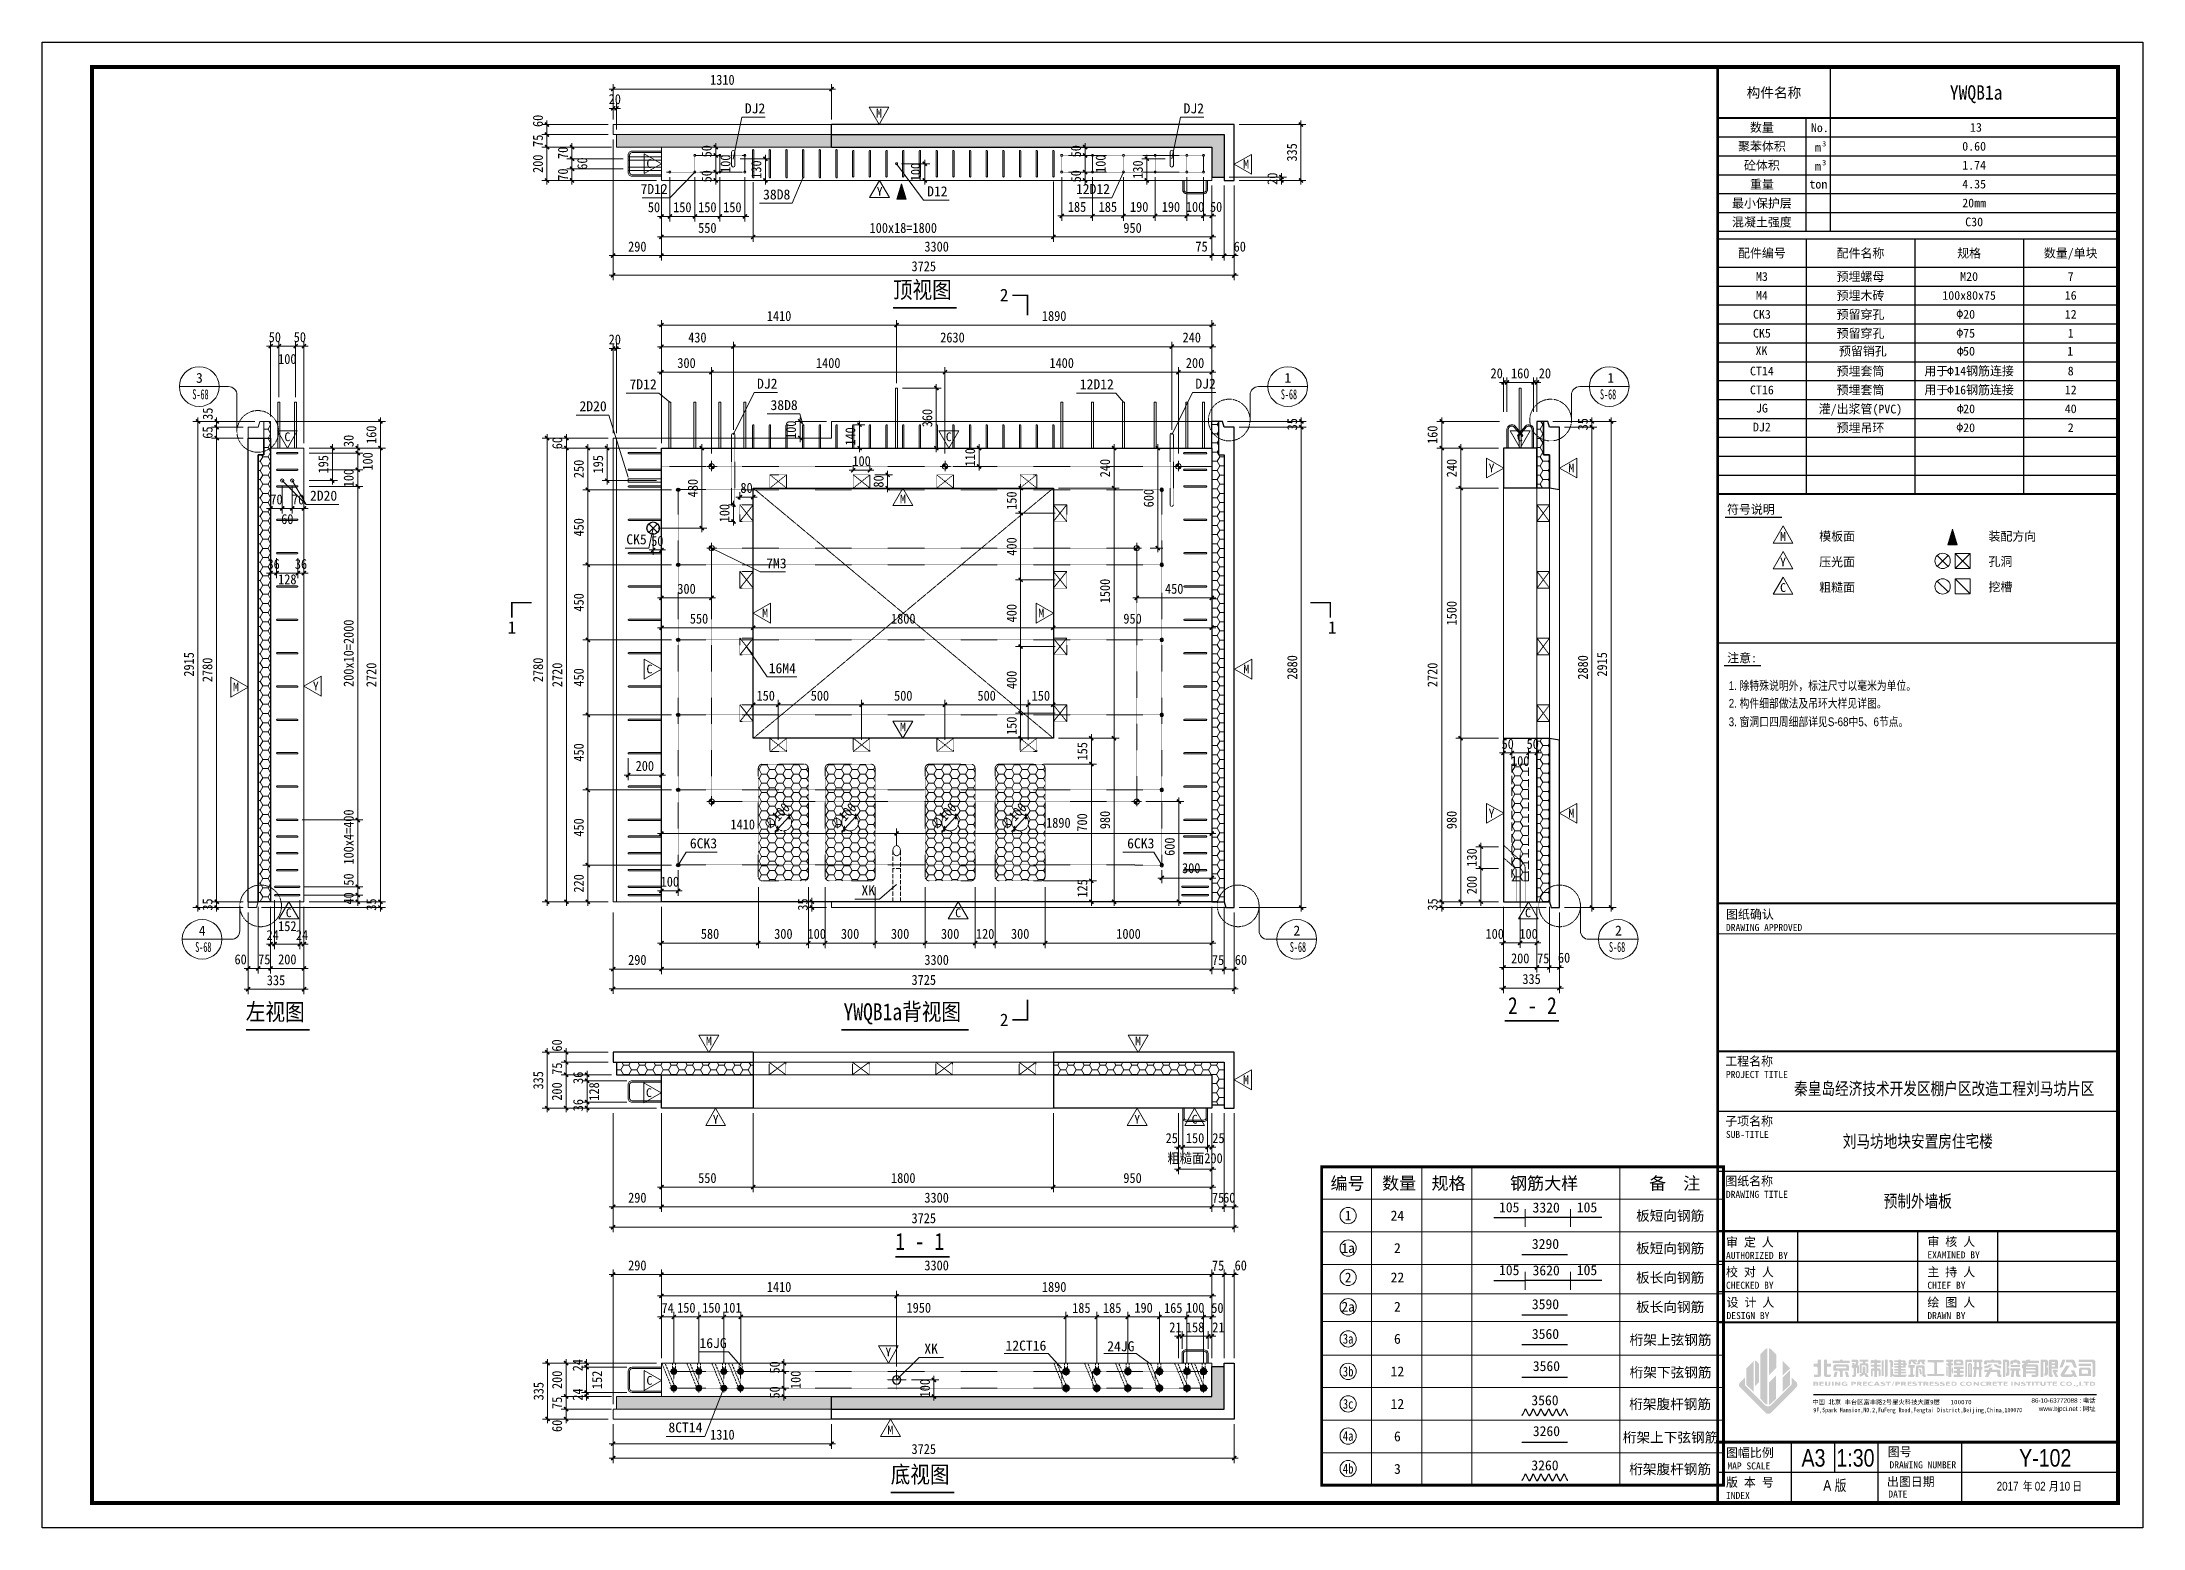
# Model space of a CAD drawing. Header units: millimetres. Extents: x 147 to 28941, y 5 to 9031.
# Drawn here: x 16341 to 28941, y 5 to 8915 of the extents above; entities that cross this region are included whole.
import ezdxf
from ezdxf.enums import TextEntityAlignment as Align

# ---------------------------------------------------------------- set-up
doc = ezdxf.new("R2010")
doc.units = ezdxf.units.MM
for name, pattern in [('ACAD_ISO10W100', [18, 12, -3, 0, -3]), ('ACAD_ISO12W100', [21, 12, -3, 0, -3, 0, -3]), ('DASH', [0.35, 0.25, -0.1]), ('DOT', [0.25, 0, -0.25]), ('DOTE', [2.42, 2, -0.2, 0.02, -0.2])]:
    doc.linetypes.add(name, pattern=pattern)
for name, color, linetype in [('DIM_SYMB', 3, 'Continuous'), ('S-DETL', 4, 'Continuous'), ('YWQB1a###Base', 7, 'Continuous'), ('YWQB1a###GJ', 7, 'Continuous'), ('YWQB1a###PJ', 7, 'Continuous'), ('YZ-下划线', 1, 'ACAD_ISO10W100'), ('YZ-索引图号', 3, 'Continuous'), ('图层6', 50, 'DASH'), ('图框名称', 4, 'Continuous'), ('图框签字栏-图框文字', 255, 'Continuous'), ('图框线', 7, 'Continuous'), ('图签栏说明', 2, 'Continuous'), ('暗柱钢筋', 7, 'Continuous'), ('梁钢筋', 7, 'Continuous'), ('洞', 40, 'Continuous'), ('聚苯板', 5, 'Continuous'), ('边线', 4, 'Continuous'), ('附加钢筋', 7, 'Continuous')]:
    doc.layers.add(name, color=color, linetype=linetype)
for name, color, linetype, lineweight in [('PUB_DIM', 3, 'Continuous', 15), ('YG-标注', 151, 'Continuous', 15), ('YZ-文字', 4, 'Continuous', 13), ('YZ-符号', 96, 'Continuous', 9), ('图层1', 7, 'Continuous', 13), ('图层3', 7, 'DASH', 15), ('图层4', 7, 'Continuous', 13), ('填充', 7, 'Continuous', 5), ('文字标注', 7, 'Continuous', 15), ('洞口辅助线', 253, 'Continuous', 9), ('轮廓线', 2, 'Continuous', 13), ('轮廓线0.15', 91, 'Continuous', 15), ('轴线', 1, 'DOTE', 9), ('连接孔', 1, 'DASH', 15), ('隐藏层', 5, 'Continuous', 9)]:
    doc.layers.add(name, color=color, linetype=linetype, lineweight=lineweight)
doc.styles.add('YG-样式 2', font='simhei.ttf')
doc.styles.add('YZ-样式 1', font='simhei.ttf', dxfattribs={"width": 0.85})
doc.styles.add('YZ-样式 2', font='simhei.ttf', dxfattribs={"width": 0.9})
doc.styles.add('图框签字栏$0$宋体', font='', dxfattribs={"width": 0.8})
doc.styles.add('图签-logo-2', font='arial.ttf')
doc.styles.add('图签-样式 1', font='arial.ttf', dxfattribs={"width": 0.8})
doc.styles.add('图签-样式 2', font='')
doc.styles.add('图签-黑体', font='simhei.ttf')
doc.styles.add('图签-黑体2', font='simhei.ttf', dxfattribs={"width": 0.8})
doc.styles.add('宋体', font='', dxfattribs={"width": 0.8})
doc.styles.add('黑体', font='simhei.ttf')
doc.styles.get('图框签字栏$0$宋体').set_extended_font_data('NSimSun')
doc.styles.get('图签-样式 2').set_extended_font_data('NSimSun')
doc.styles.get('宋体').set_extended_font_data('SimSun')
doc.dimstyles.new('YZ-30', dxfattribs={"dimscale": 30, "dimtxt": 2, "dimasz": 0.8, "dimexe": 1, "dimexo": 1, "dimgap": 0.8, "dimtad": 1, "dimdec": 0, "dimzin": 1, "dimdsep": 46, "dimtxsty": 'YZ-样式 2', "dimblk": 'ARCHTICK', "dimcen": 250, "dimdle": 0.8, "dimclrd": 151, "dimclre": 151, "dimclrt": 7, "dimazin": 0, "dimtfac": 1, "dimtdec": 0, "dimtix": 1, "dimtmove": 2, "dimatfit": 2, "dimldrblk": 'ARCHTICK', "dimfxl": 1, "dimlwd": 9, "dimlwe": 9, "dimarcsym": 0})
pattern_1 = [(0, (-5745.778, -5552.142), (47.625, 27.496306), [31.75, -63.5]), (120, (-5745.778, -5552.142), (-47.625, 27.496307), [31.75, -63.5]), (60, (-5745.778, -5552.142), (1e-07, 54.992613), [-63.5, 31.75])]

msp = doc.modelspace()

# ---------------------------------------------------------------- texts
at = {"layer": 'DIM_SYMB', "color": 7, "style": 'YZ-样式 1', "width": 0.85}
for s, p in [('顶视图', (21444.2, 7378.6)), ('左视图', (17563.2, 3048.8)), ('YWQB1a背视图', (21147.5, 3049.5)), ('2 - 2', (25132.2, 3086.8)), ('1 - 1', (21457.9, 1672.6)), ('底视图', (21430.8, 275))]:
    msp.add_text(s, height=101.39, dxfattribs=at).set_placement(p)
at = {"layer": 'YWQB1a###Base', "style": '图签-黑体'}
for s, height, p in [('构件名称', 60, (26727.8, 8610.9)), ('聚苯体积', 52.5, (26655.4, 8289)), ('数量', 52.5, (26655.4, 8402.4)), ('砼体积', 52.5, (26655.4, 8175.1)), ('重量', 52.5, (26655.4, 8061.3)), ('最小保护层', 52.5, (26655.4, 7948.1)), ('混凝土强度', 52.5, (26655.4, 7834.9))]:
    msp.add_text(s, height=height, dxfattribs=at).set_placement(p, align=Align.MIDDLE_CENTER)
at = {"layer": 'YWQB1a###Base', "style": '图签-黑体', "width": 0.9}
msp.add_text('YWQB1a', height=85.92, dxfattribs=at).set_placement((27940.4, 8612.4), align=Align.MIDDLE_CENTER)
at = {"layer": 'YWQB1a###Base', "color": 2, "style": '图签-样式 2'}
for s, p in [('13', (27939.3, 8403.1)), ('0.60', (27928.2, 8289.8)), ('1.74', (27928.2, 8176.4)), ('4.35', (27928.2, 8063.1)), ('20mm', (27928.2, 7949.7)), ('C30', (27928.2, 7836.4))]:
    msp.add_text(s, height=52.5, dxfattribs=at).set_placement(p, align=Align.MIDDLE_CENTER)
at = {"layer": 'YWQB1a###Base', "style": '图签-黑体'}
msp.add_text('图号', height=52.5, dxfattribs=at).set_placement((27409.8, 434.9))
at = {"layer": 'YWQB1a###Base', "style": '图签-样式 1', "width": 0.8}
msp.add_text('Y-102', height=105, dxfattribs=at).set_placement((28198.2, 372.7))
at = {"layer": 'YWQB1a###GJ', "ltscale": 100, "style": '图签-黑体'}
for s, p in [('编号', (24170, 2073)), ('数量', (24479.7, 2073)), ('规格', (24776.1, 2073)), ('钢筋大样', (25349.5, 2073)), ('备  注', (26132.7, 2073))]:
    msp.add_text(s, height=74.87, rotation=0, dxfattribs=at).set_placement(p, align=Align.MIDDLE)
at = {"layer": 'YWQB1a###GJ', "lineweight": 9, "style": '宋体'}
for s, p in [('1', (24174, 1878)), ('1a', (24174, 1683)), ('2', (24174, 1507)), ('2a', (24174, 1331.1))]:
    msp.add_text(s, height=58.5, dxfattribs=at).set_placement(p, align=Align.MIDDLE)
at = {"layer": 'YWQB1a###GJ', "style": '黑体'}
for s, p in [('24', (24469.4, 1878)), ('板短向钢筋', (26105.3, 1878)), ('2', (24469.4, 1683)), ('板短向钢筋', (26105.3, 1683)), ('22', (24469.4, 1507)), ('板长向钢筋', (26105.3, 1507)), ('2', (24469.4, 1331.1)), ('板长向钢筋', (26105.3, 1331.1)), ('6', (24469.4, 1138.7)), ('桁架上弦钢筋', (26107.8, 1133.9)), ('12', (24469.4, 943.7)), ('桁架下弦钢筋', (26107.8, 938.9)), ('12', (24469.4, 748.7)), ('桁架腹杆钢筋', (26105.3, 748.7)), ('6', (24469.4, 553.7)), ('桁架上下弦钢筋', (26107.8, 548.9)), ('3', (24469.4, 358.7)), ('桁架腹杆钢筋', (26105.3, 358.7))]:
    msp.add_text(s, height=60, dxfattribs=at).set_placement(p, align=Align.MIDDLE)
for s, p in [('105', (25139.9, 1879.7)), ('3320', (25361.6, 1878.3)), ('105', (25606.5, 1879.7)), ('3290', (25357.5, 1660.1)), ('105', (25139.9, 1502.8)), ('3620', (25361.6, 1501.5)), ('105', (25606.5, 1502.8)), ('3590', (25357.5, 1298.7)), ('3560', (25357.5, 1120.5)), ('3560', (25363.1, 927.7)), ('3560', (25354.4, 722.5)), ('3260', (25363.1, 537.7)), ('3260', (25354.4, 332.5))]:
    msp.add_text(s, height=60, dxfattribs=at).set_placement(p, align=Align.BOTTOM_CENTER)
at = {"layer": 'YWQB1a###GJ', "lineweight": 9, "style": '宋体', "width": 0.8}
for s, p in [('3a', (24174, 1138.7)), ('3b', (24174, 943.7)), ('3c', (24174, 748.7)), ('4a', (24174, 556.1)), ('4b', (24174, 361.1))]:
    msp.add_text(s, height=58.5, dxfattribs=at).set_placement(p, align=Align.MIDDLE)
at = {"layer": 'YWQB1a###PJ', "style": '图签-黑体'}
for s, p in [('配件编号', (26655.4, 7648.8)), ('配件名称', (27246.5, 7648.5)), ('规格', (27898.1, 7648.1)), ('数量/单块', (28507.4, 7648.8))]:
    msp.add_text(s, height=52.5, dxfattribs=at).set_placement(p, align=Align.MIDDLE_CENTER)
at = {"layer": 'YWQB1a###PJ', "color": 2, "style": '图签-样式 2'}
for s, p in [('M3', (26655.4, 7509.1)), ('预埋螺母', (27246.5, 7508.1)), ('M20', (27898.1, 7508.8)), ('7', (28507.4, 7509.1)), ('CK3', (26655.4, 7282.2)), ('M4', (26655.4, 7395.8)), ('预埋木砖', (27246.5, 7394.6)), ('预留穿孔', (27246.5, 7280.9)), ('100x80x75', (27898.1, 7395.5)), ('16', (28507.4, 7395.8)), ('CK5', (26655.4, 7168.8)), ('预留穿孔', (27246.5, 7167.5)), ('12', (28507.4, 7282.2)), ('1', (28507.4, 7168.8)), ('XK', (26652.9, 7063.6)), ('预留销孔', (27260.6, 7061.1)), ('50', (27897.6, 7061.1)), ('1', (28503.8, 7061)), ('CT14', (26655.4, 6942.2)), ('预埋套筒', (27246.5, 6941)), ('用于 14钢筋连接', (27898.1, 6942.3)), ('8', (28507.4, 6942.2)), ('CT16', (26655.4, 6828.8)), ('预埋套筒', (27246.5, 6827.7)), ('用于 16钢筋连接', (27898.1, 6829)), ('12', (28507.4, 6828.8)), ('JG', (26655.4, 6719.6)), ('灌/出浆管(PVC)', (27246.5, 6714)), ('20', (27898.1, 6715.5)), ('40', (28507.4, 6715.8)), ('DJ2', (26655.4, 6606.2)), ('预埋吊环', (27246.5, 6601.4)), ('20', (27898.1, 6602.2)), ('2', (28507.4, 6602.4))]:
    msp.add_text(s, height=52.5, dxfattribs=at).set_placement(p, align=Align.MIDDLE_CENTER)
for s, p in [('20', (27898.1, 7282.2)), ('75', (27898.1, 7168.8))]:
    msp.add_text(s, height=52.5, rotation=0, dxfattribs=at).set_placement(p, align=Align.MIDDLE_CENTER)
at = {"layer": 'YZ-文字', "style": '黑体'}
for s, rotation, p in [('DJ2', 360, (20678.5, 8469.1)), ('DJ2', 360, (23309.6, 8469.1)), ('7D12', 0, (20093.5, 7985.9)), ('38D8', 0, (20828.5, 7952.9)), ('D12', 360, (21771.8, 7971.8)), ('12D12', 0, (22745.8, 7985.9)), ('7D12', 0, (20027.4, 6814.9)), ('DJ2', 360, (20751.5, 6818.4)), ('12D12', 0, (22768.7, 6814.9)), ('DJ2', 360, (23380.2, 6818.4)), ('2D20', 0, (19727.6, 6683.2)), ('38D8', 0, (20873, 6690.2)), ('2D20', 360, (18111.1, 6146.9)), ('CK5', 0, (19967.4, 5884.9)), ('7M3', 360, (20806.5, 5741)), ('16M4', 360, (20862.1, 5112.2)), ('6CK3', 360, (20389.4, 4062.2)), ('6CK3', 0, (23012, 4062.2)), ('XK', 0, (21336.7, 3781)), ('16JG', 0, (20447, 1065.9)), ('XK', 360, (21713.8, 1032.3)), ('12CT16', 0, (22364.1, 1050.5)), ('24JG', 0, (22892.4, 1046.6)), ('8CT14', 360, (20301.6, 559.8))]:
    msp.add_text(s, height=60, rotation=rotation, dxfattribs=at).set_placement(p, align=Align.BOTTOM_RIGHT)
at = {"layer": 'YZ-符号', "color": 1, "lineweight": 15, "style": '图签-黑体'}
for s, p in [('M', (21342.9, 8462.1)), ('C', (19965.7, 8159.8)), ('M', (23544.2, 8156.1)), ('Y', (21346.4, 7993.6)), ('C', (17794.4, 6521.4)), ('C', (21761.1, 6521.4)), ('C', (25186, 6521.4)), ('Y', (25016.3, 6335.1)), ('M', (25495, 6335.1)), ('M', (21486.1, 6148.4)), ('M', (26764.3, 5923.9, 5530.2)), ('Y', (26764.3, 5770.7, 5530.2)), ('C', (26764.3, 5617.5, 5530.2)), ('M', (20659.8, 5464.7)), ('M', (22315.7, 5464.7)), ('C', (19965.7, 5129.1)), ('M', (23545.8, 5129.1)), ('M', (17485.9, 5021.6)), ('Y', (17964.9, 5027.1)), ('M', (21486.1, 4781.4)), ('Y', (25016.3, 4264.5)), ('M', (25495, 4264.5)), ('C', (17802.9, 3667.3)), ('C', (21817.2, 3667.3)), ('C', (25234.7, 3667.3)), ('M', (20322.4, 2898)), ('M', (22896.3, 2898)), ('M', (23543.7, 2665.9)), ('C', (19963.1, 2588.9)), ('Y', (20363.1, 2429.5)), ('Y', (22890.8, 2429.5)), ('C', (23235.7, 2429.5)), ('Y', (21398.7, 1034)), ('C', (19965.7, 863.3)), ('M', (21411.1, 565.6))]:
    msp.add_text(s, height=52.5, dxfattribs=at).set_placement(p)
at = {"layer": 'YZ-索引图号', "color": 3, "ltscale": 100, "style": 'YZ-样式 1'}
for s, p in [('3', (17284.6, 6871.3)), ('1', (23812.5, 6871.3)), ('1', (25748.5, 6871.3)), ('4', (17301.6, 3557.3)), ('2', (23866.5, 3557.3)), ('2', (25795.1, 3557.3))]:
    msp.add_text(s, height=59.5, dxfattribs=at).set_placement(p, align=Align.CENTER)
at = {"layer": 'YZ-索引图号', "color": 3, "ltscale": 100, "style": 'YZ-样式 2', "width": 0.6}
for p in [(17291.1, 6772.9), (23819, 6772.9), (25733, 6772.9), (17308.1, 3458.8), (23873, 3458.8), (25787, 3458.8)]:
    msp.add_text('S-68', height=59.52, dxfattribs=at).set_placement(p, align=Align.CENTER)
at = {"layer": '图框名称', "color": 2, "linetype": 'Continuous', "style": '图签-样式 1', "width": 0.8}
for s, height, p in [('秦皇岛经济技术开发区棚户区改造工程刘马坊片区', 75, (27748.7, 2602)), ('刘马坊地块安置房住宅楼', 75, (27590.4, 2286)), ('预制外墙板', 75, (27590.4, 1927)), ('A3', 105, (26964.8, 372.7)), ('1:30', 105, (27216.5, 372.7)), ('A 版', 64.5, (27092.7, 228))]:
    msp.add_text(s, height=height, rotation=0.00002, dxfattribs=at).set_placement(p, align=Align.CENTER)
at = {"layer": '图框名称', "color": 2, "style": '图签-样式 1', "width": 0.8}
msp.add_text('2017      02     10', height=52.5, rotation=0.0001, dxfattribs=at).set_placement((28063.6, 229.1))
at = {"layer": '图框名称', "color": 0, "style": '图签-样式 1', "width": 0.8}
msp.add_text('年      月     日', height=52.5, rotation=0.0001, dxfattribs=at).set_placement((28575.6, 228.5), align=Align.RIGHT)
at = {"layer": '图框签字栏-图框文字', "style": '图签-黑体'}
for s, height, p in [('No.', 52.5, (27002.9, 8401.2)), ('3', 31.8, (27028.9, 8305)), ('m', 52.5, (26991.2, 8283.6)), ('3', 31.8, (27028.9, 8191.7)), ('ton', 52.5, (26994.1, 8062.3)), ('m', 52.5, (26991.2, 8170.2))]:
    msp.add_text(s, height=height, dxfattribs=at).set_placement(p, align=Align.MIDDLE_CENTER)
at = {"layer": '图框签字栏-图框文字'}
for s, height, style, p in [('符号说明', 52.5, '图签-黑体', (26446.2, 6085.9)), ('模板面', 52.5, '图签-黑体', (26999.1, 5924.6)), ('装配方向', 52.5, '图签-黑体', (28014.2, 5924.6)), ('压光面', 52.5, '图签-黑体', (26999.1, 5771.4)), ('孔洞', 52.5, '图签-黑体', (28014.2, 5773.5)), ('粗糙面', 52.5, '图签-黑体', (26999.1, 5618.3)), ('挖槽', 52.5, '图签-黑体', (28014.2, 5620.4)), ('注意:', 52.5, '图签-黑体', (26447.1, 5195.5)), ('图纸确认', 52.5, '图签-黑体', (26440.1, 3657.9)), ('DRAWING APPROVED', 42, '图框签字栏$0$宋体', (26440.1, 3584.3)), ('工程名称', 52.5, '图签-黑体', (26435.6, 2777.1)), ('PROJECT TITLE', 42, '图框签字栏$0$宋体', (26439.4, 2703.3)), ('子项名称', 52.5, '图签-黑体', (26435.6, 2417.6)), ('SUB-TITLE', 42, '图框签字栏$0$宋体', (26439.4, 2343.8)), ('图纸名称', 52.5, '图签-黑体', (26435.6, 2058.2)), ('DRAWING TITLE', 42, '图框签字栏$0$宋体', (26439.4, 1984.4)), ('AUTHORIZED BY', 42, '图框签字栏$0$宋体', (26440.1, 1618.4)), ('审 定 人', 52.5, '图签-黑体', (26440.1, 1692)), ('EXAMINED BY', 42, '图框签字栏$0$宋体', (27647.9, 1621.3)), ('审 核 人', 52.5, '图签-黑体', (27647.9, 1695)), ('校 对 人', 52.5, '图签-黑体', (26440.1, 1513)), ('主 持 人', 52.5, '图签-黑体', (27647.8, 1513)), ('CHECKED BY', 42, '图框签字栏$0$宋体', (26440.1, 1439.3)), ('设 计 人', 52.5, '图签-黑体', (26443.2, 1330.9)), ('绘 图 人', 52.5, '图签-黑体', (27647.8, 1330.9)), ('CHIEF BY', 42, '图框签字栏$0$宋体', (27647.8, 1439.3)), ('DESIGN BY', 42, '图框签字栏$0$宋体', (26443.2, 1257.2)), ('DRAWN BY', 42, '图框签字栏$0$宋体', (27647.8, 1257.2)), ('中国 北京 丰台区富丰路2号星火科技大厦9层   100070', 27.009, '图签-黑体2', (26957.8, 746.3)), ('图幅比例', 52.5, '图签-黑体', (26440.1, 429.5)), ('MAP SCALE', 42, '图框签字栏$0$宋体', (26448.4, 355.8)), ('版 本 号', 52.5, '图签-黑体', (26440.1, 252.5)), ('出图日期', 52.5, '图签-黑体', (27405.2, 255.5)), ('INDEX', 42, '图框签字栏$0$宋体', (26440.1, 178.8)), ('DATE', 42, '图框签字栏$0$宋体', (27413.6, 187))]:
    msp.add_text(s, height=height, dxfattribs=dict(at, style=style)).set_placement(p)
at = {"layer": '图框签字栏-图框文字', "style": '图签-logo-2'}
for s, p in [('86-10-63772088 : 电话', (28655.8, 755.7)), ('www.bjpci.net : 网址', (28655.8, 706.7))]:
    msp.add_text(s, height=27.009, dxfattribs=at).set_placement(p, align=Align.RIGHT)
at = {"layer": '图框签字栏-图框文字', "style": '图签-黑体2', "width": 0.8}
msp.add_text('9F,Spark Mansion,NO.2,FuFeng Road,Fengtai District,Beijing,China,100070', height=27.009, dxfattribs=at).set_placement((26963.9, 698.6))
at = {"layer": '图框签字栏-图框文字', "style": '图框签字栏$0$宋体'}
msp.add_text('DRAWING NUMBER', height=42, dxfattribs=at).set_placement((27620.6, 362.5), align=Align.CENTER)
at = {"layer": '图签栏说明', "color": 2, "style": '图签-样式 1', "width": 0.8}
for s, p in [('1. 除特殊说明外，标注尺寸以毫米为单位。', (26456.4, 5029.4)), ('2. 构件细部做法及吊环大样见详图。', (26456.4, 4923.3)), ('3. 窗洞口四周细部详见S-68中5、6节点。', (26456.4, 4812.6))]:
    msp.add_text(s, height=52.5, dxfattribs=at).set_placement(p)
at = {"layer": '文字标注', "style": 'YG-样式 2'}
for s, p in [('2', (22110.8, 7360.5)), ('1', (19159.1, 5366.8)), ('1', (24078.1, 5366.8)), ('2', (22110.8, 3014.1))]:
    msp.add_text(s, height=75, dxfattribs=at).set_placement(p, align=Align.CENTER)

# ---------------------------------------------------------------- blocks, each defined once
blk = doc.blocks.new('A$C02305B03')
at = {"layer": '轴线', "color": 1, "linetype": 'DOTE', "lineweight": 13, "ltscale": 0.1}
blk.add_line((0, -60), (0, 299), dxfattribs=at)
at = {"layer": '连接孔', "ltscale": 0.1}
for p, q in [((16, 232), (-100, 339)), ((-30, 201), (-100, 263)), ((-25, 0), (-25, 188)), ((30, 0), (30, 200))]:
    blk.add_line(p, q, dxfattribs=at)
for centre, radius in [((-45, 188), 20), ((-15, 200), 44.5)]:
    blk.add_arc(centre, radius, 0, 45, dxfattribs=at)
blk = doc.blocks.new('mk1')
at = {"layer": '图层3', "color": 4, "linetype": 'DASH', "lineweight": 13, "ltscale": 0.1}
for p, q in [((-40, 50), (40, -50)), ((-40, -50), (40, 50))]:
    blk.add_line(p, q, dxfattribs=at)
blk.add_lwpolyline([(-40, -50), (40, -50), (40, 50), (-40, 50)], close=True, dxfattribs=at)
blk = doc.blocks.new('*U109')
at = {"layer": '图层3', "lineweight": 9, "rotation": 180}
blk.add_blockref('mk1', (0, 0), dxfattribs=at)
blk = doc.blocks.new('*U110')
at = {"layer": 'YG-标注', "color": 0, "linetype": 'ByBlock', "lineweight": -2}
for p in [(0, 1200), (0, 800), (0, 400), (0, 0)]:
    blk.add_blockref('*U109', p, dxfattribs=at)
blk = doc.blocks.new('*U111')
at = {"layer": '图层3', "lineweight": 9, "xscale": -1, "rotation": 90}
blk.add_blockref('mk1', (0, 0), dxfattribs=at)
blk = doc.blocks.new('*U112')
at = {"layer": 'YG-标注', "color": 0, "linetype": 'ByBlock', "lineweight": -2}
for p in [(0, 0), (500, 0), (1000, 0), (1500, 0)]:
    blk.add_blockref('*U111', p, dxfattribs=at)
blk = doc.blocks.new('*U113')
at = {"layer": '图层3', "lineweight": 9, "xscale": -1, "rotation": 90}
blk.add_blockref('mk1', (0, 0), dxfattribs=at)
blk = doc.blocks.new('*U114')
at = {"layer": 'YG-标注', "color": 0, "linetype": 'ByBlock', "lineweight": -2}
for p in [(0, 0), (500, 0), (1000, 0), (1500, 0)]:
    blk.add_blockref('*U113', p, dxfattribs=at)
blk = doc.blocks.new('A$C450513D1')
at = {"layer": '文字标注', "lineweight": 13, "ltscale": 100}
h = blk.add_hatch(color=2, dxfattribs=at)
edge = h.paths.add_edge_path()
edge.add_arc((0, 0), 16, 90, 180)
edge.add_line((-16, 0), (0, 0))
edge.add_line((0, 0), (0, 16))
edge = h.paths.add_edge_path()
edge.add_line((16, 0), (0, 0))
edge.add_line((0, 0), (0, -16))
edge.add_arc((0, 0), 16, 270, 360)
at = {"layer": 'S-DETL', "color": 7, "lineweight": 13}
blk.add_circle((0, 0), 16, dxfattribs=at)
at = {"layer": '轴线', "color": 1, "linetype": 'DOTE', "lineweight": 5, "ltscale": 30}
for points in [[(32, 0), (-32, 0)], [(0, 32), (0, -32)]]:
    blk.add_lwpolyline(points, dxfattribs=at)
blk = doc.blocks.new('A$C15E43CF4')
at = {"layer": '洞', "lineweight": 30}
blk.add_circle((0, 0), 10, dxfattribs=at)
at = {"layer": '轴线', "color": 1, "linetype": 'DOTE', "lineweight": 13, "ltscale": 30}
for p, q in [((7, 7), (-7, -7)), ((-7, 7), (7, -7))]:
    blk.add_line(p, q, dxfattribs=at)
blk = doc.blocks.new('*U115')
at = {"layer": 'YG-标注'}
blk.add_blockref('A$C15E43CF4', (0, 0), dxfattribs=at)
blk = doc.blocks.new('*U116')
at = {"layer": 'YG-标注', "color": 0, "linetype": 'ByBlock', "lineweight": -2}
for p in [(0, 2250), (0, 1800), (0, 1350), (0, 900), (0, 450), (0, 0)]:
    blk.add_blockref('*U115', p, dxfattribs=at)
blk = doc.blocks.new('*U119')
at = {"layer": 'YG-标注'}
blk.add_blockref('A$C15E43CF4', (0, 0), dxfattribs=at)
blk = doc.blocks.new('*U120')
at = {"layer": 'YG-标注', "color": 0, "linetype": 'ByBlock', "lineweight": -2}
for p in [(0, 2250), (0, 1800), (0, 1350), (0, 900), (0, 450), (0, 0)]:
    blk.add_blockref('*U119', p, dxfattribs=at)
blk = doc.blocks.new('连接孔')
at = {"layer": '连接孔', "ltscale": 100}
blk.add_line((-22.5, -85), (22.5, -85), dxfattribs=at)
blk.add_lwpolyline([(22.5, 21), (22.5, -285), (-22.5, -285), (-22.5, 21)], dxfattribs=at)
at = {"layer": '连接孔', "ltscale": 0.1}
blk.add_ellipse((0, 21), major_axis=(0, -30.3), ratio=0.7415285, start_param=-3.141592653589793, end_param=3.141592653589792, dxfattribs=at)
blk = doc.blocks.new('A$C40985A34')
at = {"layer": '轮廓线', "lineweight": 30}
blk.add_circle((0, 0), 25, dxfattribs=at)
at = {"layer": '轴线', "color": 1, "linetype": 'DOTE', "lineweight": 5, "ltscale": 0.02}
for p, q in [((58, 0), (-58, 0)), ((0, -58), (0, 58))]:
    blk.add_line(p, q, dxfattribs=at)
blk = doc.blocks.new('dfs gvzdsf vxc')
at = {"layer": '图层3', "color": 4, "linetype": 'DASH', "lineweight": 13, "ltscale": 0.1}
for p, q in [((26447, 8274), (26547, 8349)), ((26547, 8274), (26447, 8349))]:
    blk.add_line(p, q, dxfattribs=at)
blk.add_lwpolyline([(26547, 8274), (26547, 8349), (26447, 8349), (26447, 8274)], close=True, dxfattribs=at)
blk = doc.blocks.new('*U121')
at = {"layer": 'YG-标注'}
blk.add_blockref('dfs gvzdsf vxc', (-26497, -8311), dxfattribs=at)
blk = doc.blocks.new('*U122')
at = {"layer": 'YG-标注', "color": 0, "linetype": 'ByBlock', "lineweight": -2}
for p in [(0, 0), (500, 0), (1000, 0), (1500, 0)]:
    blk.add_blockref('*U121', p, dxfattribs=at)
blk = doc.blocks.new('*U123')
at = {"layer": '图层3', "lineweight": 9, "rotation": 180}
blk.add_blockref('mk1', (0, 0), dxfattribs=at)
blk = doc.blocks.new('*U124')
at = {"layer": 'YG-标注', "color": 0, "linetype": 'ByBlock', "lineweight": -2}
for p in [(0, 1200), (0, 800), (0, 400), (0, 0)]:
    blk.add_blockref('*U123', p, dxfattribs=at)
blk = doc.blocks.new('A$C5C707EF8')
at = {"layer": '边线', "color": 4, "linetype": 'DASH', "lineweight": 9, "ltscale": 0.05}
for p, q in [((9799, 51078), (9699, 51003)), ((9699, 51078), (9799, 51003))]:
    blk.add_line(p, q, dxfattribs=at)
at = {"layer": '边线', "color": 4, "lineweight": 9, "ltscale": 0.05}
blk.add_lwpolyline([(9699, 51078), (9699, 51003), (9799, 51003), (9799, 51078)], close=True, dxfattribs=at)
blk = doc.blocks.new('*U125')
at = {"layer": 'YG-标注', "rotation": 270}
blk.add_blockref('A$C5C707EF8', (-51041, 9749), dxfattribs=at)
blk = doc.blocks.new('*U126')
at = {"layer": 'YG-标注', "color": 0, "linetype": 'ByBlock', "lineweight": -2}
for p in [(0, 1200), (0, 800), (0, 400), (0, 0)]:
    blk.add_blockref('*U125', p, dxfattribs=at)
blk = doc.blocks.new('df vdf vxc')
at = {"layer": '图层1', "color": 1, "lineweight": 13}
blk.add_lwpolyline([(-4787, 12156), (-4787, 12236, -1), (-4767, 12236), (-4767, 12156)], format="xyb", dxfattribs=at)
at = {"layer": '图层3', "color": 1, "linetype": 'DASH', "lineweight": 13, "ltscale": 0.1}
blk.add_lwpolyline([(-4787, 12156), (-4787, 11816, 1), (-4767, 11816), (-4767, 12156)], format="xyb", dxfattribs=at)
blk = doc.blocks.new('_ArchTick')
at = {"color": 0, "linetype": 'ByBlock', "const_width": 0.4}
blk.add_lwpolyline([(-0.5, -0.5), (0.5, 0.5)], dxfattribs=at)
blk = doc.blocks.new('*D127')
at = {"layer": 'Defpoints', "color": 0, "transparency": 16777216}
for p in [(24970, 3960), (25106, 3960), (25106, 3760)]:
    blk.add_point(p, dxfattribs=at)
at = {"layer": 'YZ-符号', "color": 151, "lineweight": 9, "transparency": 16777216}
for p, q in [((25076, 3960), (24940, 3960)), ((24970, 3736), (24970, 3984)), ((25076, 3760), (24940, 3760))]:
    blk.add_line(p, q, dxfattribs=at)
at = {"layer": 'YZ-符号', "color": 151, "lineweight": 9, "transparency": 16777216, "xscale": 24, "yscale": 24, "zscale": 24}
for p, rotation in [((24970, 3960), 90), ((24970, 3760), 270)]:
    blk.add_blockref('_ArchTick', p, dxfattribs=dict(at, rotation=rotation))
at = {"layer": 'YZ-符号', "color": 7, "transparency": 16777216, "insert": (24916, 3860), "char_height": 60, "attachment_point": 5, "rotation": 90, "style": 'YZ-样式 2'}
blk.add_mtext('200', dxfattribs=at)
blk = doc.blocks.new('*D128')
at = {"layer": 'Defpoints', "color": 0, "transparency": 16777216}
for p in [(24970, 4090), (25106, 4090), (25106, 3960)]:
    blk.add_point(p, dxfattribs=at)
at = {"layer": 'YZ-符号', "color": 151, "lineweight": 9, "transparency": 16777216}
for p, q in [((25076, 4090), (24940, 4090)), ((24970, 4090), (24970, 4114)), ((24970, 3960), (24970, 4090)), ((25076, 3960), (24940, 3960)), ((24970, 3960), (24970, 3936))]:
    blk.add_line(p, q, dxfattribs=at)
at = {"layer": 'YZ-符号', "color": 151, "lineweight": 9, "transparency": 16777216, "xscale": 24, "yscale": 24, "zscale": 24}
for p, rotation in [((24970, 4090), 270), ((24970, 3960), 90)]:
    blk.add_blockref('_ArchTick', p, dxfattribs=dict(at, rotation=rotation))
at = {"layer": 'YZ-符号', "color": 7, "transparency": 16777216, "insert": (24916, 4025), "char_height": 60, "attachment_point": 5, "rotation": 90, "style": 'YZ-样式 2'}
blk.add_mtext('130', dxfattribs=at)
blk = doc.blocks.new('*U117')
at = {"layer": '暗柱钢筋', "color": 1, "lineweight": 9, "ltscale": 100}
blk.add_lwpolyline([(65, 4), (-65, 4, 1), (-65, -4), (65, -4), (65, -4, 1)], format="xyb", close=True, dxfattribs=at)
blk = doc.blocks.new('*U118')
at = {"layer": '暗柱钢筋', "color": 0, "linetype": 'ByBlock', "lineweight": -2}
for p in [(0, 2000), (0, 1800), (0, 1600), (0, 1400), (0, 1200), (0, 1000), (0, 800), (0, 600), (0, 400), (0, 200), (0, 0)]:
    blk.add_blockref('*U117', p, dxfattribs=at)
blk = doc.blocks.new('*D129')
at = {"layer": 'Defpoints', "color": 0, "transparency": 16777216}
for p in [(23156, 2522), (23356, 2522), (23156, 2156)]:
    blk.add_point(p, dxfattribs=at)
at = {"layer": 'YZ-符号', "color": 151, "lineweight": 9, "transparency": 16777216}
for p, q in [((23156, 2492), (23156, 2126)), ((23356, 2492), (23356, 2126)), ((23156, 2156), (23132, 2156)), ((23356, 2156), (23156, 2156)), ((23356, 2156), (23380, 2156))]:
    blk.add_line(p, q, dxfattribs=at)
at = {"layer": 'YZ-符号', "color": 151, "lineweight": 9, "transparency": 16777216, "xscale": 24, "yscale": 24, "zscale": 24}
blk.add_blockref('_ArchTick', (23156, 2156), dxfattribs=at)
at = {"layer": 'YZ-符号', "color": 151, "lineweight": 9, "transparency": 16777216, "xscale": 24, "yscale": 24, "zscale": 24, "rotation": 180}
blk.add_blockref('_ArchTick', (23356, 2156), dxfattribs=at)
at = {"layer": 'YZ-符号', "color": 7, "transparency": 16777216, "insert": (23256, 2219), "char_height": 60, "attachment_point": 5, "style": 'YZ-样式 2'}
blk.add_mtext('粗糙面200', dxfattribs=at)
blk = doc.blocks.new('*D130')
at = {"layer": 'Defpoints', "color": 0, "transparency": 16777216}
for p in [(19766, 8085), (23491, 8085), (23491, 7516)]:
    blk.add_point(p, dxfattribs=at)
at = {"layer": 'YG-标注', "color": 151, "lineweight": 9, "transparency": 16777216}
for p, q in [((19766, 8055), (19766, 7486)), ((23491, 8055), (23491, 7486)), ((19742, 7516), (23515, 7516))]:
    blk.add_line(p, q, dxfattribs=at)
at = {"layer": 'YG-标注', "color": 151, "lineweight": 9, "transparency": 16777216, "xscale": 24, "yscale": 24, "zscale": 24, "rotation": 180}
blk.add_blockref('_ArchTick', (19766, 7516), dxfattribs=at)
at = {"layer": 'YG-标注', "color": 151, "lineweight": 9, "transparency": 16777216, "xscale": 24, "yscale": 24, "zscale": 24}
blk.add_blockref('_ArchTick', (23491, 7516), dxfattribs=at)
at = {"layer": 'YG-标注', "color": 7, "transparency": 16777216, "insert": (21629, 7570), "char_height": 60, "attachment_point": 5, "style": 'YZ-样式 2'}
blk.add_mtext('3725', dxfattribs=at)
blk = doc.blocks.new('*D131')
at = {"layer": 'Defpoints', "color": 0, "transparency": 16777216}
for p in [(19786, 8517), (19766, 8420), (19786, 8360)]:
    blk.add_point(p, dxfattribs=at)
at = {"layer": 'YG-标注', "color": 151, "lineweight": 9, "transparency": 16777216}
for p, q in [((19766, 8517), (19742, 8517)), ((19766, 8450), (19766, 8547)), ((19766, 8517), (19786, 8517)), ((19786, 8390), (19786, 8547)), ((19786, 8517), (19810, 8517))]:
    blk.add_line(p, q, dxfattribs=at)
at = {"layer": 'YG-标注', "color": 151, "lineweight": 9, "transparency": 16777216, "xscale": 24, "yscale": 24, "zscale": 24}
blk.add_blockref('_ArchTick', (19766, 8517), dxfattribs=at)
at = {"layer": 'YG-标注', "color": 151, "lineweight": 9, "transparency": 16777216, "xscale": 24, "yscale": 24, "zscale": 24, "rotation": 180}
blk.add_blockref('_ArchTick', (19786, 8517), dxfattribs=at)
at = {"layer": 'YG-标注', "color": 7, "transparency": 16777216, "insert": (19776, 8572), "char_height": 60, "attachment_point": 5, "style": 'YZ-样式 2'}
blk.add_mtext('20', dxfattribs=at)
blk = doc.blocks.new('*D132')
at = {"layer": 'Defpoints', "color": 0, "transparency": 16777216}
for p in [(19766, 8360), (20056, 8085), (20056, 7634)]:
    blk.add_point(p, dxfattribs=at)
at = {"layer": 'YG-标注', "color": 151, "lineweight": 9, "transparency": 16777216}
for p, q in [((19766, 8330), (19766, 7604)), ((20056, 8055), (20056, 7604)), ((19742, 7634), (20080, 7634))]:
    blk.add_line(p, q, dxfattribs=at)
at = {"layer": 'YG-标注', "color": 151, "lineweight": 9, "transparency": 16777216, "xscale": 24, "yscale": 24, "zscale": 24, "rotation": 180}
blk.add_blockref('_ArchTick', (19766, 7634), dxfattribs=at)
at = {"layer": 'YG-标注', "color": 151, "lineweight": 9, "transparency": 16777216, "xscale": 24, "yscale": 24, "zscale": 24}
blk.add_blockref('_ArchTick', (20056, 7634), dxfattribs=at)
at = {"layer": 'YG-标注', "color": 7, "transparency": 16777216, "insert": (19911, 7688), "char_height": 60, "attachment_point": 5, "style": 'YZ-样式 2'}
blk.add_mtext('290', dxfattribs=at)
blk = doc.blocks.new('*D133')
at = {"layer": 'Defpoints', "color": 0, "transparency": 16777216}
for p in [(20056, 8085), (23356, 8085), (23356, 7634)]:
    blk.add_point(p, dxfattribs=at)
at = {"layer": 'YG-标注', "color": 151, "lineweight": 9, "transparency": 16777216}
for p, q in [((20056, 8055), (20056, 7604)), ((23356, 8055), (23356, 7604)), ((20032, 7634), (23380, 7634))]:
    blk.add_line(p, q, dxfattribs=at)
at = {"layer": 'YG-标注', "color": 151, "lineweight": 9, "transparency": 16777216, "xscale": 24, "yscale": 24, "zscale": 24, "rotation": 180}
blk.add_blockref('_ArchTick', (20056, 7634), dxfattribs=at)
at = {"layer": 'YG-标注', "color": 151, "lineweight": 9, "transparency": 16777216, "xscale": 24, "yscale": 24, "zscale": 24}
blk.add_blockref('_ArchTick', (23356, 7634), dxfattribs=at)
at = {"layer": 'YG-标注', "color": 7, "transparency": 16777216, "insert": (21706, 7688), "char_height": 60, "attachment_point": 5, "style": 'YZ-样式 2'}
blk.add_mtext('3300', dxfattribs=at)
blk = doc.blocks.new('*D134')
at = {"layer": 'Defpoints', "color": 0, "transparency": 16777216}
for p in [(23356, 8085), (23431, 8085), (23431, 7634)]:
    blk.add_point(p, dxfattribs=at)
at = {"layer": 'YG-标注', "color": 151, "lineweight": 9, "transparency": 16777216}
for p, q in [((23356, 8055), (23356, 7604)), ((23431, 8055), (23431, 7604)), ((23332, 7634), (23455, 7634))]:
    blk.add_line(p, q, dxfattribs=at)
at = {"layer": 'YG-标注', "color": 151, "lineweight": 9, "transparency": 16777216, "xscale": 24, "yscale": 24, "zscale": 24, "rotation": 180}
blk.add_blockref('_ArchTick', (23356, 7634), dxfattribs=at)
at = {"layer": 'YG-标注', "color": 151, "lineweight": 9, "transparency": 16777216, "xscale": 24, "yscale": 24, "zscale": 24}
blk.add_blockref('_ArchTick', (23431, 7634), dxfattribs=at)
at = {"layer": 'YG-标注', "color": 7, "transparency": 16777216, "insert": (23295, 7688), "char_height": 60, "attachment_point": 5, "style": 'YZ-样式 2'}
blk.add_mtext('75', dxfattribs=at)
blk = doc.blocks.new('*D135')
at = {"layer": 'Defpoints', "color": 0, "transparency": 16777216}
for p in [(23431, 8085), (23491, 8085), (23491, 7634)]:
    blk.add_point(p, dxfattribs=at)
at = {"layer": 'YG-标注', "color": 151, "lineweight": 9, "transparency": 16777216}
for p, q in [((23431, 8055), (23431, 7604)), ((23491, 8055), (23491, 7604)), ((23407, 7634), (23515, 7634))]:
    blk.add_line(p, q, dxfattribs=at)
at = {"layer": 'YG-标注', "color": 151, "lineweight": 9, "transparency": 16777216, "xscale": 24, "yscale": 24, "zscale": 24, "rotation": 180}
blk.add_blockref('_ArchTick', (23431, 7634), dxfattribs=at)
at = {"layer": 'YG-标注', "color": 151, "lineweight": 9, "transparency": 16777216, "xscale": 24, "yscale": 24, "zscale": 24}
blk.add_blockref('_ArchTick', (23491, 7634), dxfattribs=at)
at = {"layer": 'YG-标注', "color": 7, "transparency": 16777216, "insert": (23524, 7688), "char_height": 60, "attachment_point": 5, "style": 'YZ-样式 2'}
blk.add_mtext('60', dxfattribs=at)
blk = doc.blocks.new('*D136')
at = {"layer": 'Defpoints', "color": 0, "transparency": 16777216}
for p in [(20056, 8085), (20606, 8104), (20606, 7746)]:
    blk.add_point(p, dxfattribs=at)
at = {"layer": 'YG-标注', "color": 151, "lineweight": 9, "transparency": 16777216}
for p, q in [((20606, 8074), (20606, 7716)), ((20056, 8055), (20056, 7716)), ((20032, 7746), (20630, 7746))]:
    blk.add_line(p, q, dxfattribs=at)
at = {"layer": 'YG-标注', "color": 151, "lineweight": 9, "transparency": 16777216, "xscale": 24, "yscale": 24, "zscale": 24, "rotation": 180}
blk.add_blockref('_ArchTick', (20056, 7746), dxfattribs=at)
at = {"layer": 'YG-标注', "color": 151, "lineweight": 9, "transparency": 16777216, "xscale": 24, "yscale": 24, "zscale": 24}
blk.add_blockref('_ArchTick', (20606, 7746), dxfattribs=at)
at = {"layer": 'YG-标注', "color": 7, "transparency": 16777216, "insert": (20331, 7800), "char_height": 60, "attachment_point": 5, "style": 'YZ-样式 2'}
blk.add_mtext('550', dxfattribs=at)
blk = doc.blocks.new('*D137')
at = {"layer": 'Defpoints', "color": 0, "transparency": 16777216}
for p in [(20606, 8104), (22406, 8085), (22406, 7746)]:
    blk.add_point(p, dxfattribs=at)
at = {"layer": 'YG-标注', "color": 151, "lineweight": 9, "transparency": 16777216}
for p, q in [((20606, 8074), (20606, 7716)), ((22406, 8055), (22406, 7716)), ((20582, 7746), (22430, 7746))]:
    blk.add_line(p, q, dxfattribs=at)
at = {"layer": 'YG-标注', "color": 151, "lineweight": 9, "transparency": 16777216, "xscale": 24, "yscale": 24, "zscale": 24, "rotation": 180}
blk.add_blockref('_ArchTick', (20606, 7746), dxfattribs=at)
at = {"layer": 'YG-标注', "color": 151, "lineweight": 9, "transparency": 16777216, "xscale": 24, "yscale": 24, "zscale": 24}
blk.add_blockref('_ArchTick', (22406, 7746), dxfattribs=at)
at = {"layer": 'YG-标注', "color": 7, "transparency": 16777216, "insert": (21506, 7800), "char_height": 60, "attachment_point": 5, "style": 'YZ-样式 2'}
blk.add_mtext('100x18=1800', dxfattribs=at)
blk = doc.blocks.new('*D138')
at = {"layer": 'Defpoints', "color": 0, "transparency": 16777216}
for p in [(22406, 8109), (23356, 8085), (23356, 7746)]:
    blk.add_point(p, dxfattribs=at)
at = {"layer": 'YG-标注', "color": 151, "lineweight": 9, "transparency": 16777216}
for p, q in [((22406, 8079), (22406, 7716)), ((23356, 8055), (23356, 7716)), ((22382, 7746), (23380, 7746))]:
    blk.add_line(p, q, dxfattribs=at)
at = {"layer": 'YG-标注', "color": 151, "lineweight": 9, "transparency": 16777216, "xscale": 24, "yscale": 24, "zscale": 24, "rotation": 180}
blk.add_blockref('_ArchTick', (22406, 7746), dxfattribs=at)
at = {"layer": 'YG-标注', "color": 151, "lineweight": 9, "transparency": 16777216, "xscale": 24, "yscale": 24, "zscale": 24}
blk.add_blockref('_ArchTick', (23356, 7746), dxfattribs=at)
at = {"layer": 'YG-标注', "color": 7, "transparency": 16777216, "insert": (22881, 7800), "char_height": 60, "attachment_point": 5, "style": 'YZ-样式 2'}
blk.add_mtext('950', dxfattribs=at)
blk = doc.blocks.new('*D139')
at = {"layer": 'Defpoints', "color": 0, "transparency": 16777216}
for p in [(20056, 8085), (20106, 8135), (20106, 7869)]:
    blk.add_point(p, dxfattribs=at)
at = {"layer": 'YG-标注', "color": 151, "lineweight": 9, "transparency": 16777216}
for p, q in [((20106, 8105), (20106, 7839)), ((20056, 8055), (20056, 7839)), ((20032, 7869), (20130, 7869))]:
    blk.add_line(p, q, dxfattribs=at)
at = {"layer": 'YG-标注', "color": 151, "lineweight": 9, "transparency": 16777216, "xscale": 24, "yscale": 24, "zscale": 24, "rotation": 180}
blk.add_blockref('_ArchTick', (20056, 7869), dxfattribs=at)
at = {"layer": 'YG-标注', "color": 151, "lineweight": 9, "transparency": 16777216, "xscale": 24, "yscale": 24, "zscale": 24}
blk.add_blockref('_ArchTick', (20106, 7869), dxfattribs=at)
at = {"layer": 'YG-标注', "color": 7, "transparency": 16777216, "insert": (20011, 7924), "char_height": 60, "attachment_point": 5, "style": 'YZ-样式 2'}
blk.add_mtext('50', dxfattribs=at)
blk = doc.blocks.new('*D140')
at = {"layer": 'Defpoints', "color": 0, "transparency": 16777216}
for p in [(20106, 8135), (20256, 8135), (20256, 7869)]:
    blk.add_point(p, dxfattribs=at)
at = {"layer": 'YG-标注', "color": 151, "lineweight": 9, "transparency": 16777216}
for p, q in [((20106, 8105), (20106, 7839)), ((20256, 8105), (20256, 7839)), ((20106, 7869), (20082, 7869)), ((20106, 7869), (20256, 7869)), ((20256, 7869), (20280, 7869))]:
    blk.add_line(p, q, dxfattribs=at)
at = {"layer": 'YG-标注', "color": 151, "lineweight": 9, "transparency": 16777216, "xscale": 24, "yscale": 24, "zscale": 24}
blk.add_blockref('_ArchTick', (20106, 7869), dxfattribs=at)
at = {"layer": 'YG-标注', "color": 151, "lineweight": 9, "transparency": 16777216, "xscale": 24, "yscale": 24, "zscale": 24, "rotation": 180}
blk.add_blockref('_ArchTick', (20256, 7869), dxfattribs=at)
at = {"layer": 'YG-标注', "color": 7, "transparency": 16777216, "insert": (20181, 7924), "char_height": 60, "attachment_point": 5, "style": 'YZ-样式 2'}
blk.add_mtext('150', dxfattribs=at)
blk = doc.blocks.new('*D141')
at = {"layer": 'Defpoints', "color": 0, "transparency": 16777216}
for p in [(20256, 8135), (20406, 8135), (20406, 7869)]:
    blk.add_point(p, dxfattribs=at)
at = {"layer": 'YG-标注', "color": 151, "lineweight": 9, "transparency": 16777216}
for p, q in [((20256, 8105), (20256, 7839)), ((20406, 8105), (20406, 7839)), ((20256, 7869), (20232, 7869)), ((20256, 7869), (20406, 7869)), ((20406, 7869), (20430, 7869))]:
    blk.add_line(p, q, dxfattribs=at)
at = {"layer": 'YG-标注', "color": 151, "lineweight": 9, "transparency": 16777216, "xscale": 24, "yscale": 24, "zscale": 24}
blk.add_blockref('_ArchTick', (20256, 7869), dxfattribs=at)
at = {"layer": 'YG-标注', "color": 151, "lineweight": 9, "transparency": 16777216, "xscale": 24, "yscale": 24, "zscale": 24, "rotation": 180}
blk.add_blockref('_ArchTick', (20406, 7869), dxfattribs=at)
at = {"layer": 'YG-标注', "color": 7, "transparency": 16777216, "insert": (20331, 7924), "char_height": 60, "attachment_point": 5, "style": 'YZ-样式 2'}
blk.add_mtext('150', dxfattribs=at)
blk = doc.blocks.new('*D142')
at = {"layer": 'Defpoints', "color": 0, "transparency": 16777216}
for p in [(20406, 8135), (20556, 8135), (20556, 7869)]:
    blk.add_point(p, dxfattribs=at)
at = {"layer": 'YG-标注', "color": 151, "lineweight": 9, "transparency": 16777216}
for p, q in [((20406, 8105), (20406, 7839)), ((20556, 8105), (20556, 7839)), ((20406, 7869), (20382, 7869)), ((20406, 7869), (20556, 7869)), ((20556, 7869), (20580, 7869))]:
    blk.add_line(p, q, dxfattribs=at)
at = {"layer": 'YG-标注', "color": 151, "lineweight": 9, "transparency": 16777216, "xscale": 24, "yscale": 24, "zscale": 24}
blk.add_blockref('_ArchTick', (20406, 7869), dxfattribs=at)
at = {"layer": 'YG-标注', "color": 151, "lineweight": 9, "transparency": 16777216, "xscale": 24, "yscale": 24, "zscale": 24, "rotation": 180}
blk.add_blockref('_ArchTick', (20556, 7869), dxfattribs=at)
at = {"layer": 'YG-标注', "color": 7, "transparency": 16777216, "insert": (20481, 7924), "char_height": 60, "attachment_point": 5, "style": 'YZ-样式 2'}
blk.add_mtext('150', dxfattribs=at)
blk = doc.blocks.new('*D143')
at = {"layer": 'Defpoints', "color": 0, "transparency": 16777216}
for p in [(22456, 8135), (22641, 8135), (22641, 7872)]:
    blk.add_point(p, dxfattribs=at)
at = {"layer": 'YG-标注', "color": 151, "lineweight": 9, "transparency": 16777216}
for p, q in [((22456, 8105), (22456, 7842)), ((22641, 8105), (22641, 7842)), ((22432, 7872), (22665, 7872))]:
    blk.add_line(p, q, dxfattribs=at)
at = {"layer": 'YG-标注', "color": 151, "lineweight": 9, "transparency": 16777216, "xscale": 24, "yscale": 24, "zscale": 24, "rotation": 180}
blk.add_blockref('_ArchTick', (22456, 7872), dxfattribs=at)
at = {"layer": 'YG-标注', "color": 151, "lineweight": 9, "transparency": 16777216, "xscale": 24, "yscale": 24, "zscale": 24}
blk.add_blockref('_ArchTick', (22641, 7872), dxfattribs=at)
at = {"layer": 'YG-标注', "color": 7, "transparency": 16777216, "insert": (22548, 7926), "char_height": 60, "attachment_point": 5, "style": 'YZ-样式 2'}
blk.add_mtext('185', dxfattribs=at)
blk = doc.blocks.new('*D144')
at = {"layer": 'Defpoints', "color": 0, "transparency": 16777216}
for p in [(22641, 8135), (22826, 8135), (22826, 7872)]:
    blk.add_point(p, dxfattribs=at)
at = {"layer": 'YG-标注', "color": 151, "lineweight": 9, "transparency": 16777216}
for p, q in [((22641, 8105), (22641, 7842)), ((22826, 8105), (22826, 7842)), ((22617, 7872), (22850, 7872))]:
    blk.add_line(p, q, dxfattribs=at)
at = {"layer": 'YG-标注', "color": 151, "lineweight": 9, "transparency": 16777216, "xscale": 24, "yscale": 24, "zscale": 24, "rotation": 180}
blk.add_blockref('_ArchTick', (22641, 7872), dxfattribs=at)
at = {"layer": 'YG-标注', "color": 151, "lineweight": 9, "transparency": 16777216, "xscale": 24, "yscale": 24, "zscale": 24}
blk.add_blockref('_ArchTick', (22826, 7872), dxfattribs=at)
at = {"layer": 'YG-标注', "color": 7, "transparency": 16777216, "insert": (22733, 7926), "char_height": 60, "attachment_point": 5, "style": 'YZ-样式 2'}
blk.add_mtext('185', dxfattribs=at)
blk = doc.blocks.new('*D145')
at = {"layer": 'Defpoints', "color": 0, "transparency": 16777216}
for p in [(22826, 8135), (23016, 8135), (23016, 7872)]:
    blk.add_point(p, dxfattribs=at)
at = {"layer": 'YG-标注', "color": 151, "lineweight": 9, "transparency": 16777216}
for p, q in [((22826, 8105), (22826, 7842)), ((23016, 8105), (23016, 7842)), ((22802, 7872), (23040, 7872))]:
    blk.add_line(p, q, dxfattribs=at)
at = {"layer": 'YG-标注', "color": 151, "lineweight": 9, "transparency": 16777216, "xscale": 24, "yscale": 24, "zscale": 24, "rotation": 180}
blk.add_blockref('_ArchTick', (22826, 7872), dxfattribs=at)
at = {"layer": 'YG-标注', "color": 151, "lineweight": 9, "transparency": 16777216, "xscale": 24, "yscale": 24, "zscale": 24}
blk.add_blockref('_ArchTick', (23016, 7872), dxfattribs=at)
at = {"layer": 'YG-标注', "color": 7, "transparency": 16777216, "insert": (22921, 7926), "char_height": 60, "attachment_point": 5, "style": 'YZ-样式 2'}
blk.add_mtext('190', dxfattribs=at)
blk = doc.blocks.new('*D146')
at = {"layer": 'Defpoints', "color": 0, "transparency": 16777216}
for p in [(23016, 8135), (23206, 8135), (23206, 7872)]:
    blk.add_point(p, dxfattribs=at)
at = {"layer": 'YG-标注', "color": 151, "lineweight": 9, "transparency": 16777216}
for p, q in [((23016, 8105), (23016, 7842)), ((23206, 8105), (23206, 7842)), ((22992, 7872), (23230, 7872))]:
    blk.add_line(p, q, dxfattribs=at)
at = {"layer": 'YG-标注', "color": 151, "lineweight": 9, "transparency": 16777216, "xscale": 24, "yscale": 24, "zscale": 24, "rotation": 180}
blk.add_blockref('_ArchTick', (23016, 7872), dxfattribs=at)
at = {"layer": 'YG-标注', "color": 151, "lineweight": 9, "transparency": 16777216, "xscale": 24, "yscale": 24, "zscale": 24}
blk.add_blockref('_ArchTick', (23206, 7872), dxfattribs=at)
at = {"layer": 'YG-标注', "color": 7, "transparency": 16777216, "insert": (23111, 7926), "char_height": 60, "attachment_point": 5, "style": 'YZ-样式 2'}
blk.add_mtext('190', dxfattribs=at)
blk = doc.blocks.new('*D147')
at = {"layer": 'Defpoints', "color": 0, "transparency": 16777216}
for p in [(23206, 8135), (23306, 8135), (23306, 7872)]:
    blk.add_point(p, dxfattribs=at)
at = {"layer": 'YG-标注', "color": 151, "lineweight": 9, "transparency": 16777216}
for p, q in [((23206, 8105), (23206, 7842)), ((23306, 8105), (23306, 7842)), ((23206, 7872), (23182, 7872)), ((23206, 7872), (23306, 7872)), ((23306, 7872), (23330, 7872))]:
    blk.add_line(p, q, dxfattribs=at)
at = {"layer": 'YG-标注', "color": 151, "lineweight": 9, "transparency": 16777216, "xscale": 24, "yscale": 24, "zscale": 24}
blk.add_blockref('_ArchTick', (23206, 7872), dxfattribs=at)
at = {"layer": 'YG-标注', "color": 151, "lineweight": 9, "transparency": 16777216, "xscale": 24, "yscale": 24, "zscale": 24, "rotation": 180}
blk.add_blockref('_ArchTick', (23306, 7872), dxfattribs=at)
at = {"layer": 'YG-标注', "color": 7, "transparency": 16777216, "insert": (23256, 7926), "char_height": 60, "attachment_point": 5, "style": 'YZ-样式 2'}
blk.add_mtext('100', dxfattribs=at)
blk = doc.blocks.new('*D148')
at = {"layer": 'Defpoints', "color": 0, "transparency": 16777216}
for p in [(23306, 8135), (23356, 8085), (23356, 7872)]:
    blk.add_point(p, dxfattribs=at)
at = {"layer": 'YG-标注', "color": 151, "lineweight": 9, "transparency": 16777216}
for p, q in [((23306, 8105), (23306, 7842)), ((23356, 8055), (23356, 7842)), ((23282, 7872), (23380, 7872))]:
    blk.add_line(p, q, dxfattribs=at)
at = {"layer": 'YG-标注', "color": 151, "lineweight": 9, "transparency": 16777216, "xscale": 24, "yscale": 24, "zscale": 24, "rotation": 180}
blk.add_blockref('_ArchTick', (23306, 7872), dxfattribs=at)
at = {"layer": 'YG-标注', "color": 151, "lineweight": 9, "transparency": 16777216, "xscale": 24, "yscale": 24, "zscale": 24}
blk.add_blockref('_ArchTick', (23356, 7872), dxfattribs=at)
at = {"layer": 'YG-标注', "color": 7, "transparency": 16777216, "insert": (23382, 7926), "char_height": 60, "attachment_point": 5, "style": 'YZ-样式 2'}
blk.add_mtext('50', dxfattribs=at)
blk = doc.blocks.new('*D149')
at = {"layer": 'Defpoints', "color": 0, "transparency": 16777216}
for p in [(19369, 8360), (19766, 8420), (19766, 8360)]:
    blk.add_point(p, dxfattribs=at)
at = {"layer": 'YG-标注', "color": 151, "lineweight": 9, "transparency": 16777216}
for p, q in [((19369, 8444), (19369, 8336)), ((19736, 8420), (19339, 8420)), ((19736, 8360), (19339, 8360))]:
    blk.add_line(p, q, dxfattribs=at)
at = {"layer": 'YG-标注', "color": 151, "lineweight": 9, "transparency": 16777216, "xscale": 24, "yscale": 24, "zscale": 24}
for p, rotation in [((19369, 8420), 90), ((19369, 8360), 270)]:
    blk.add_blockref('_ArchTick', p, dxfattribs=dict(at, rotation=rotation))
at = {"layer": 'YG-标注', "color": 7, "transparency": 16777216, "insert": (19315, 8442), "char_height": 60, "attachment_point": 5, "rotation": 90, "style": 'YZ-样式 2'}
blk.add_mtext('60', dxfattribs=at)
blk = doc.blocks.new('*D150')
at = {"layer": 'Defpoints', "color": 0, "transparency": 16777216}
for p in [(19766, 8360), (19369, 8285), (19786, 8285)]:
    blk.add_point(p, dxfattribs=at)
at = {"layer": 'YG-标注', "color": 151, "lineweight": 9, "transparency": 16777216}
for p, q in [((19736, 8360), (19339, 8360)), ((19369, 8360), (19369, 8384)), ((19369, 8360), (19369, 8285)), ((19756, 8285), (19339, 8285)), ((19369, 8285), (19369, 8261))]:
    blk.add_line(p, q, dxfattribs=at)
at = {"layer": 'YG-标注', "color": 151, "lineweight": 9, "transparency": 16777216, "xscale": 24, "yscale": 24, "zscale": 24}
for p, rotation in [((19369, 8360), 270), ((19369, 8285), 90)]:
    blk.add_blockref('_ArchTick', p, dxfattribs=dict(at, rotation=rotation))
at = {"layer": 'YG-标注', "color": 7, "transparency": 16777216, "insert": (19315, 8323), "char_height": 60, "attachment_point": 5, "rotation": 90, "style": 'YZ-样式 2'}
blk.add_mtext('75', dxfattribs=at)
blk = doc.blocks.new('*D151')
at = {"layer": 'Defpoints', "color": 0, "transparency": 16777216}
for p in [(19786, 8285), (19369, 8085), (20056, 8085)]:
    blk.add_point(p, dxfattribs=at)
at = {"layer": 'YG-标注', "color": 151, "lineweight": 9, "transparency": 16777216}
for p, q in [((19756, 8285), (19339, 8285)), ((19369, 8309), (19369, 8061)), ((20026, 8085), (19339, 8085))]:
    blk.add_line(p, q, dxfattribs=at)
at = {"layer": 'YG-标注', "color": 151, "lineweight": 9, "transparency": 16777216, "xscale": 24, "yscale": 24, "zscale": 24}
for p, rotation in [((19369, 8285), 90), ((19369, 8085), 270)]:
    blk.add_blockref('_ArchTick', p, dxfattribs=dict(at, rotation=rotation))
at = {"layer": 'YG-标注', "color": 7, "transparency": 16777216, "insert": (19315, 8185), "char_height": 60, "attachment_point": 5, "rotation": 90, "style": 'YZ-样式 2'}
blk.add_mtext('200', dxfattribs=at)
blk = doc.blocks.new('*D152')
at = {"layer": 'Defpoints', "color": 0, "transparency": 16777216}
for p in [(19519, 8215), (19786, 8285), (19856, 8215)]:
    blk.add_point(p, dxfattribs=at)
at = {"layer": 'YG-标注', "color": 151, "lineweight": 9, "transparency": 16777216}
for p, q in [((19756, 8285), (19489, 8285)), ((19826, 8215), (19489, 8215)), ((19519, 8285), (19519, 8309)), ((19519, 8285), (19519, 8215)), ((19519, 8215), (19519, 8191))]:
    blk.add_line(p, q, dxfattribs=at)
at = {"layer": 'YG-标注', "color": 151, "lineweight": 9, "transparency": 16777216, "xscale": 24, "yscale": 24, "zscale": 24}
for p, rotation in [((19519, 8285), 270), ((19519, 8215), 90)]:
    blk.add_blockref('_ArchTick', p, dxfattribs=dict(at, rotation=rotation))
at = {"layer": 'YG-标注', "color": 7, "transparency": 16777216, "insert": (19465, 8250), "char_height": 60, "attachment_point": 5, "rotation": 90, "style": 'YZ-样式 2'}
blk.add_mtext('70', dxfattribs=at)
blk = doc.blocks.new('*D153')
at = {"layer": 'Defpoints', "color": 0, "transparency": 16777216}
for p in [(19856, 8215), (19519, 8155), (19856, 8155)]:
    blk.add_point(p, dxfattribs=at)
at = {"layer": 'YG-标注', "color": 151, "lineweight": 9, "transparency": 16777216}
for p, q in [((19826, 8215), (19489, 8215)), ((19519, 8239), (19519, 8131)), ((19826, 8155), (19489, 8155))]:
    blk.add_line(p, q, dxfattribs=at)
at = {"layer": 'YG-标注', "color": 151, "lineweight": 9, "transparency": 16777216, "xscale": 24, "yscale": 24, "zscale": 24}
for p, rotation in [((19519, 8215), 90), ((19519, 8155), 270)]:
    blk.add_blockref('_ArchTick', p, dxfattribs=dict(at, rotation=rotation))
at = {"layer": 'YG-标注', "color": 7, "transparency": 16777216, "insert": (19581, 8186), "char_height": 60, "attachment_point": 5, "rotation": 90, "style": 'YZ-样式 2'}
blk.add_mtext('60', dxfattribs=at)
blk = doc.blocks.new('*D154')
at = {"layer": 'Defpoints', "color": 0, "transparency": 16777216}
for p in [(19519, 8085), (19856, 8155), (20056, 8085)]:
    blk.add_point(p, dxfattribs=at)
at = {"layer": 'YG-标注', "color": 151, "lineweight": 9, "transparency": 16777216}
for p, q in [((19826, 8155), (19489, 8155)), ((20026, 8085), (19489, 8085)), ((19519, 8155), (19519, 8179)), ((19519, 8155), (19519, 8085)), ((19519, 8085), (19519, 8061))]:
    blk.add_line(p, q, dxfattribs=at)
at = {"layer": 'YG-标注', "color": 151, "lineweight": 9, "transparency": 16777216, "xscale": 24, "yscale": 24, "zscale": 24}
for p, rotation in [((19519, 8155), 270), ((19519, 8085), 90)]:
    blk.add_blockref('_ArchTick', p, dxfattribs=dict(at, rotation=rotation))
at = {"layer": 'YG-标注', "color": 7, "transparency": 16777216, "insert": (19465, 8120), "char_height": 60, "attachment_point": 5, "rotation": 90, "style": 'YZ-样式 2'}
blk.add_mtext('70', dxfattribs=at)
blk = doc.blocks.new('*D155')
at = {"layer": 'Defpoints', "color": 0, "transparency": 16777216}
for p in [(20256, 8135), (20256, 8085), (20381, 8135)]:
    blk.add_point(p, dxfattribs=at)
at = {"layer": 'YG-标注', "color": 151, "lineweight": 9, "transparency": 16777216}
for p, q in [((20286, 8135), (20411, 8135)), ((20286, 8085), (20411, 8085)), ((20381, 8135), (20381, 8159)), ((20381, 8085), (20381, 8135)), ((20381, 8085), (20381, 8061))]:
    blk.add_line(p, q, dxfattribs=at)
at = {"layer": 'YG-标注', "color": 151, "lineweight": 9, "transparency": 16777216, "xscale": 24, "yscale": 24, "zscale": 24}
for p, rotation in [((20381, 8135), 270), ((20381, 8085), 90)]:
    blk.add_blockref('_ArchTick', p, dxfattribs=dict(at, rotation=rotation))
at = {"layer": 'YG-标注', "color": 7, "transparency": 16777216, "insert": (20327, 8110), "char_height": 60, "attachment_point": 5, "rotation": 90, "style": 'YZ-样式 2'}
blk.add_mtext('50', dxfattribs=at)
blk = doc.blocks.new('*D156')
at = {"layer": 'Defpoints', "color": 0, "transparency": 16777216}
for p in [(20256, 8235), (20381, 8235), (20256, 8135)]:
    blk.add_point(p, dxfattribs=at)
at = {"layer": 'YG-标注', "color": 151, "lineweight": 9, "transparency": 16777216}
for p, q in [((20286, 8235), (20411, 8235)), ((20381, 8111), (20381, 8259)), ((20286, 8135), (20411, 8135))]:
    blk.add_line(p, q, dxfattribs=at)
at = {"layer": 'YG-标注', "color": 151, "lineweight": 9, "transparency": 16777216, "xscale": 24, "yscale": 24, "zscale": 24}
for p, rotation in [((20381, 8235), 90), ((20381, 8135), 270)]:
    blk.add_blockref('_ArchTick', p, dxfattribs=dict(at, rotation=rotation))
at = {"layer": 'YG-标注', "color": 7, "transparency": 16777216, "insert": (20440, 8185), "char_height": 60, "attachment_point": 5, "rotation": 90, "style": 'YZ-样式 2'}
blk.add_mtext('100', dxfattribs=at)
blk = doc.blocks.new('*D157')
at = {"layer": 'Defpoints', "color": 0, "transparency": 16777216}
for p in [(22449, 8285), (22466, 8235), (22597, 8285)]:
    blk.add_point(p, dxfattribs=at)
at = {"layer": 'YG-标注', "color": 151, "lineweight": 9, "transparency": 16777216}
for p, q in [((22479, 8285), (22627, 8285)), ((22496, 8235), (22627, 8235)), ((22597, 8285), (22597, 8309)), ((22597, 8235), (22597, 8285)), ((22597, 8235), (22597, 8211))]:
    blk.add_line(p, q, dxfattribs=at)
at = {"layer": 'YG-标注', "color": 151, "lineweight": 9, "transparency": 16777216, "xscale": 24, "yscale": 24, "zscale": 24}
for p, rotation in [((22597, 8285), 270), ((22597, 8235), 90)]:
    blk.add_blockref('_ArchTick', p, dxfattribs=dict(at, rotation=rotation))
at = {"layer": 'YG-标注', "color": 7, "transparency": 16777216, "insert": (22542, 8260), "char_height": 60, "attachment_point": 5, "rotation": 90, "style": 'YZ-样式 2'}
blk.add_mtext('50', dxfattribs=at)
blk = doc.blocks.new('*D158')
at = {"layer": 'Defpoints', "color": 0, "transparency": 16777216}
for p in [(20497, 8215), (20497, 8085), (20679, 8085)]:
    blk.add_point(p, dxfattribs=at)
at = {"layer": 'YG-标注', "color": 151, "lineweight": 9, "transparency": 16777216}
for p, q in [((20527, 8215), (20709, 8215)), ((20679, 8215), (20679, 8239)), ((20679, 8215), (20679, 8085)), ((20527, 8085), (20709, 8085)), ((20679, 8085), (20679, 8061))]:
    blk.add_line(p, q, dxfattribs=at)
at = {"layer": 'YG-标注', "color": 151, "lineweight": 9, "transparency": 16777216, "xscale": 24, "yscale": 24, "zscale": 24}
for p, rotation in [((20679, 8215), 270), ((20679, 8085), 90)]:
    blk.add_blockref('_ArchTick', p, dxfattribs=dict(at, rotation=rotation))
at = {"layer": 'YG-标注', "color": 7, "transparency": 16777216, "insert": (20625, 8150), "char_height": 60, "attachment_point": 5, "rotation": 90, "style": 'YZ-样式 2'}
blk.add_mtext('130', dxfattribs=at)
blk = doc.blocks.new('*D159')
at = {"layer": 'Defpoints', "color": 0, "transparency": 16777216}
for p in [(21466, 8185), (21466, 8085), (21635, 8085)]:
    blk.add_point(p, dxfattribs=at)
at = {"layer": 'YG-标注', "color": 151, "lineweight": 9, "transparency": 16777216}
for p, q in [((21635, 8185), (21635, 8209)), ((21496, 8185), (21665, 8185)), ((21496, 8085), (21665, 8085)), ((21635, 8185), (21635, 8085)), ((21635, 8085), (21635, 8061))]:
    blk.add_line(p, q, dxfattribs=at)
at = {"layer": 'YG-标注', "color": 151, "lineweight": 9, "transparency": 16777216, "xscale": 24, "yscale": 24, "zscale": 24}
for p, rotation in [((21635, 8185), 270), ((21635, 8085), 90)]:
    blk.add_blockref('_ArchTick', p, dxfattribs=dict(at, rotation=rotation))
at = {"layer": 'YG-标注', "color": 7, "transparency": 16777216, "insert": (21581, 8135), "char_height": 60, "attachment_point": 5, "rotation": 90, "style": 'YZ-样式 2'}
blk.add_mtext('100', dxfattribs=at)
blk = doc.blocks.new('*D160')
at = {"layer": 'Defpoints', "color": 0, "transparency": 16777216}
for p in [(22466, 8135), (22466, 8085), (22597, 8135)]:
    blk.add_point(p, dxfattribs=at)
at = {"layer": 'YG-标注', "color": 151, "lineweight": 9, "transparency": 16777216}
for p, q in [((22496, 8135), (22627, 8135)), ((22496, 8085), (22627, 8085)), ((22597, 8135), (22597, 8159)), ((22597, 8085), (22597, 8135)), ((22597, 8085), (22597, 8061))]:
    blk.add_line(p, q, dxfattribs=at)
at = {"layer": 'YG-标注', "color": 151, "lineweight": 9, "transparency": 16777216, "xscale": 24, "yscale": 24, "zscale": 24}
for p, rotation in [((22597, 8135), 270), ((22597, 8085), 90)]:
    blk.add_blockref('_ArchTick', p, dxfattribs=dict(at, rotation=rotation))
at = {"layer": 'YG-标注', "color": 7, "transparency": 16777216, "insert": (22542, 8110), "char_height": 60, "attachment_point": 5, "rotation": 90, "style": 'YZ-样式 2'}
blk.add_mtext('50', dxfattribs=at)
blk = doc.blocks.new('*D161')
at = {"layer": 'Defpoints', "color": 0, "transparency": 16777216}
for p in [(22466, 8235), (22597, 8235), (22466, 8135)]:
    blk.add_point(p, dxfattribs=at)
at = {"layer": 'YG-标注', "color": 151, "lineweight": 9, "transparency": 16777216}
for p, q in [((22496, 8235), (22627, 8235)), ((22597, 8111), (22597, 8259)), ((22496, 8135), (22627, 8135))]:
    blk.add_line(p, q, dxfattribs=at)
at = {"layer": 'YG-标注', "color": 151, "lineweight": 9, "transparency": 16777216, "xscale": 24, "yscale": 24, "zscale": 24}
for p, rotation in [((22597, 8235), 90), ((22597, 8135), 270)]:
    blk.add_blockref('_ArchTick', p, dxfattribs=dict(at, rotation=rotation))
at = {"layer": 'YG-标注', "color": 7, "transparency": 16777216, "insert": (22690, 8185), "char_height": 60, "attachment_point": 5, "rotation": 90, "style": 'YZ-样式 2'}
blk.add_mtext('100', dxfattribs=at)
blk = doc.blocks.new('*D162')
at = {"layer": 'Defpoints', "color": 0, "transparency": 16777216}
for p in [(20381, 8285), (20406, 8235), (20432, 8285)]:
    blk.add_point(p, dxfattribs=at)
at = {"layer": 'YG-标注', "color": 151, "lineweight": 9, "transparency": 16777216}
for p, q in [((20402, 8285), (20351, 8285)), ((20376, 8235), (20351, 8235)), ((20381, 8285), (20381, 8309)), ((20381, 8235), (20381, 8285)), ((20381, 8235), (20381, 8211))]:
    blk.add_line(p, q, dxfattribs=at)
at = {"layer": 'YG-标注', "color": 151, "lineweight": 9, "transparency": 16777216, "xscale": 24, "yscale": 24, "zscale": 24}
for p, rotation in [((20381, 8285), 270), ((20381, 8235), 90)]:
    blk.add_blockref('_ArchTick', p, dxfattribs=dict(at, rotation=rotation))
at = {"layer": 'YG-标注', "color": 7, "transparency": 16777216, "insert": (20327, 8260), "char_height": 60, "attachment_point": 5, "rotation": 90, "style": 'YZ-样式 2'}
blk.add_mtext('50', dxfattribs=at)
blk = doc.blocks.new('*D163')
at = {"layer": 'Defpoints', "color": 0, "transparency": 16777216}
for p in [(23491, 8420), (23491, 8085), (23891, 8085)]:
    blk.add_point(p, dxfattribs=at)
at = {"layer": 'YG-标注', "color": 151, "lineweight": 9, "transparency": 16777216}
for p, q in [((23891, 8444), (23891, 8061)), ((23521, 8420), (23921, 8420)), ((23521, 8085), (23921, 8085))]:
    blk.add_line(p, q, dxfattribs=at)
at = {"layer": 'YG-标注', "color": 151, "lineweight": 9, "transparency": 16777216, "xscale": 24, "yscale": 24, "zscale": 24}
for p, rotation in [((23891, 8420), 90), ((23891, 8085), 270)]:
    blk.add_blockref('_ArchTick', p, dxfattribs=dict(at, rotation=rotation))
at = {"layer": 'YG-标注', "color": 7, "transparency": 16777216, "insert": (23837, 8253), "char_height": 60, "attachment_point": 5, "rotation": 90, "style": 'YZ-样式 2'}
blk.add_mtext('335', dxfattribs=at)
blk = doc.blocks.new('*D164')
at = {"layer": 'Defpoints', "color": 0, "transparency": 16777216}
for p in [(17388, 6605), (17577, 6605), (17647, 6640)]:
    blk.add_point(p, dxfattribs=at)
at = {"layer": 'YG-标注', "color": 151, "lineweight": 9, "transparency": 16777216}
for p, q in [((17617, 6640), (17358, 6640)), ((17547, 6605), (17358, 6605)), ((17388, 6640), (17388, 6664)), ((17388, 6640), (17388, 6605)), ((17388, 6605), (17388, 6581))]:
    blk.add_line(p, q, dxfattribs=at)
at = {"layer": 'YG-标注', "color": 151, "lineweight": 9, "transparency": 16777216, "xscale": 24, "yscale": 24, "zscale": 24}
for p, rotation in [((17388, 6640), 270), ((17388, 6605), 90)]:
    blk.add_blockref('_ArchTick', p, dxfattribs=dict(at, rotation=rotation))
at = {"layer": 'YG-标注', "color": 7, "transparency": 16777216, "insert": (17335, 6686), "char_height": 60, "attachment_point": 5, "rotation": 90, "style": 'YZ-样式 2'}
blk.add_mtext('35', dxfattribs=at)
blk = doc.blocks.new('*D165')
at = {"layer": 'Defpoints', "color": 0, "transparency": 16777216}
for p in [(17577, 6540), (17388, 3760), (17577, 3760)]:
    blk.add_point(p, dxfattribs=at)
at = {"layer": 'YG-标注', "color": 151, "lineweight": 9, "transparency": 16777216}
for p, q in [((17388, 6564), (17388, 3736)), ((17547, 6540), (17358, 6540)), ((17547, 3760), (17358, 3760))]:
    blk.add_line(p, q, dxfattribs=at)
at = {"layer": 'YG-标注', "color": 151, "lineweight": 9, "transparency": 16777216, "xscale": 24, "yscale": 24, "zscale": 24}
for p, rotation in [((17388, 6540), 90), ((17388, 3760), 270)]:
    blk.add_blockref('_ArchTick', p, dxfattribs=dict(at, rotation=rotation))
at = {"layer": 'YG-标注', "color": 7, "transparency": 16777216, "insert": (17333, 5150), "char_height": 60, "attachment_point": 5, "rotation": 90, "style": 'YZ-样式 2'}
blk.add_mtext('2780', dxfattribs=at)
blk = doc.blocks.new('*D166')
at = {"layer": 'Defpoints', "color": 0, "transparency": 16777216}
for p in [(17647, 6640), (17276, 3725), (17577, 3725)]:
    blk.add_point(p, dxfattribs=at)
at = {"layer": 'YG-标注', "color": 151, "lineweight": 9, "transparency": 16777216}
for p, q in [((17617, 6640), (17246, 6640)), ((17276, 6664), (17276, 3701)), ((17547, 3725), (17246, 3725))]:
    blk.add_line(p, q, dxfattribs=at)
at = {"layer": 'YG-标注', "color": 151, "lineweight": 9, "transparency": 16777216, "xscale": 24, "yscale": 24, "zscale": 24}
for p, rotation in [((17276, 6640), 90), ((17276, 3725), 270)]:
    blk.add_blockref('_ArchTick', p, dxfattribs=dict(at, rotation=rotation))
at = {"layer": 'YG-标注', "color": 7, "transparency": 16777216, "insert": (17222, 5183), "char_height": 60, "attachment_point": 5, "rotation": 90, "style": 'YZ-样式 2'}
blk.add_mtext('2915', dxfattribs=at)
blk = doc.blocks.new('*D167')
at = {"layer": 'Defpoints', "color": 0, "transparency": 16777216}
for p in [(17712, 6640), (17912, 6480), (18370, 6480)]:
    blk.add_point(p, dxfattribs=at)
at = {"layer": 'YG-标注', "color": 151, "lineweight": 9, "transparency": 16777216}
for p, q in [((17742, 6640), (18400, 6640)), ((18370, 6664), (18370, 6456)), ((17942, 6480), (18400, 6480))]:
    blk.add_line(p, q, dxfattribs=at)
at = {"layer": 'YG-标注', "color": 151, "lineweight": 9, "transparency": 16777216, "xscale": 24, "yscale": 24, "zscale": 24}
for p, rotation in [((18370, 6640), 90), ((18370, 6480), 270)]:
    blk.add_blockref('_ArchTick', p, dxfattribs=dict(at, rotation=rotation))
at = {"layer": 'YG-标注', "color": 7, "transparency": 16777216, "insert": (18316, 6560), "char_height": 60, "attachment_point": 5, "rotation": 90, "style": 'YZ-样式 2'}
blk.add_mtext('160', dxfattribs=at)
blk = doc.blocks.new('*D168')
at = {"layer": 'Defpoints', "color": 0, "transparency": 16777216}
for p in [(17912, 6480), (17912, 3760), (18370, 3760)]:
    blk.add_point(p, dxfattribs=at)
at = {"layer": 'YG-标注', "color": 151, "lineweight": 9, "transparency": 16777216}
for p, q in [((17942, 6480), (18400, 6480)), ((18370, 6504), (18370, 3736)), ((17942, 3760), (18400, 3760))]:
    blk.add_line(p, q, dxfattribs=at)
at = {"layer": 'YG-标注', "color": 151, "lineweight": 9, "transparency": 16777216, "xscale": 24, "yscale": 24, "zscale": 24}
for p, rotation in [((18370, 6480), 90), ((18370, 3760), 270)]:
    blk.add_blockref('_ArchTick', p, dxfattribs=dict(at, rotation=rotation))
at = {"layer": 'YG-标注', "color": 7, "transparency": 16777216, "insert": (18316, 5120), "char_height": 60, "attachment_point": 5, "rotation": 90, "style": 'YZ-样式 2'}
blk.add_mtext('2720', dxfattribs=at)
blk = doc.blocks.new('*D169')
at = {"layer": 'Defpoints', "color": 0, "transparency": 16777216}
for p in [(17627, 3725), (17912, 3760), (18370, 3725)]:
    blk.add_point(p, dxfattribs=at)
at = {"layer": 'YG-标注', "color": 151, "lineweight": 9, "transparency": 16777216}
for p, q in [((18370, 3760), (18370, 3784)), ((17657, 3725), (18400, 3725)), ((17942, 3760), (18400, 3760)), ((18370, 3760), (18370, 3725)), ((18370, 3725), (18370, 3701))]:
    blk.add_line(p, q, dxfattribs=at)
at = {"layer": 'YG-标注', "color": 151, "lineweight": 9, "transparency": 16777216, "xscale": 24, "yscale": 24, "zscale": 24}
for p, rotation in [((18370, 3760), 270), ((18370, 3725), 90)]:
    blk.add_blockref('_ArchTick', p, dxfattribs=dict(at, rotation=rotation))
at = {"layer": 'YG-标注', "color": 7, "transparency": 16777216, "insert": (18316, 3743), "char_height": 60, "attachment_point": 5, "rotation": 90, "style": 'YZ-样式 2'}
blk.add_mtext('35', dxfattribs=at)
blk = doc.blocks.new('*D170')
at = {"layer": 'Defpoints', "color": 0, "transparency": 16777216}
for p in [(17912, 6480), (17912, 6450), (18234, 6450)]:
    blk.add_point(p, dxfattribs=at)
at = {"layer": 'YG-标注', "color": 151, "lineweight": 9, "transparency": 16777216}
for p, q in [((17942, 6480), (18264, 6480)), ((17942, 6450), (18264, 6450)), ((18234, 6480), (18234, 6504)), ((18234, 6480), (18234, 6450)), ((18234, 6450), (18234, 6426))]:
    blk.add_line(p, q, dxfattribs=at)
at = {"layer": 'YG-标注', "color": 151, "lineweight": 9, "transparency": 16777216, "xscale": 24, "yscale": 24, "zscale": 24}
for p, rotation in [((18234, 6480), 270), ((18234, 6450), 90)]:
    blk.add_blockref('_ArchTick', p, dxfattribs=dict(at, rotation=rotation))
at = {"layer": 'YG-标注', "color": 7, "transparency": 16777216, "insert": (18180, 6523), "char_height": 60, "attachment_point": 5, "rotation": 90, "style": 'YZ-样式 2'}
blk.add_mtext('30', dxfattribs=at)
blk = doc.blocks.new('*D171')
at = {"layer": 'Defpoints', "color": 0, "transparency": 16777216}
for p in [(17912, 6250), (17872, 4250), (18234, 4250)]:
    blk.add_point(p, dxfattribs=at)
at = {"layer": 'YG-标注', "color": 151, "lineweight": 9, "transparency": 16777216}
for p, q in [((17942, 6250), (18264, 6250)), ((18234, 6274), (18234, 4226)), ((17902, 4250), (18264, 4250))]:
    blk.add_line(p, q, dxfattribs=at)
at = {"layer": 'YG-标注', "color": 151, "lineweight": 9, "transparency": 16777216, "xscale": 24, "yscale": 24, "zscale": 24}
for p, rotation in [((18234, 6250), 90), ((18234, 4250), 270)]:
    blk.add_blockref('_ArchTick', p, dxfattribs=dict(at, rotation=rotation))
at = {"layer": 'YG-标注', "color": 7, "transparency": 16777216, "insert": (18180, 5250), "char_height": 60, "attachment_point": 5, "rotation": 90, "style": 'YZ-样式 2'}
blk.add_mtext('200x10=2000', dxfattribs=at)
blk = doc.blocks.new('*D172')
at = {"layer": 'Defpoints', "color": 0, "transparency": 16777216}
for p in [(17872, 4250), (17884, 3850), (18234, 3850)]:
    blk.add_point(p, dxfattribs=at)
at = {"layer": 'YG-标注', "color": 151, "lineweight": 9, "transparency": 16777216}
for p, q in [((17902, 4250), (18264, 4250)), ((18234, 4274), (18234, 3826)), ((17914, 3850), (18264, 3850))]:
    blk.add_line(p, q, dxfattribs=at)
at = {"layer": 'YG-标注', "color": 151, "lineweight": 9, "transparency": 16777216, "xscale": 24, "yscale": 24, "zscale": 24}
for p, rotation in [((18234, 4250), 90), ((18234, 3850), 270)]:
    blk.add_blockref('_ArchTick', p, dxfattribs=dict(at, rotation=rotation))
at = {"layer": 'YG-标注', "color": 7, "transparency": 16777216, "insert": (18180, 4148), "char_height": 60, "attachment_point": 5, "rotation": 90, "style": 'YZ-样式 2'}
blk.add_mtext('100x4=400', dxfattribs=at)
blk = doc.blocks.new('*D173')
at = {"layer": 'Defpoints', "color": 0, "transparency": 16777216}
for p in [(17884, 3850), (17884, 3800), (18234, 3800)]:
    blk.add_point(p, dxfattribs=at)
at = {"layer": 'YG-标注', "color": 151, "lineweight": 9, "transparency": 16777216}
for p, q in [((17914, 3850), (18264, 3850)), ((17914, 3800), (18264, 3800)), ((18234, 3874), (18234, 3776))]:
    blk.add_line(p, q, dxfattribs=at)
at = {"layer": 'YG-标注', "color": 151, "lineweight": 9, "transparency": 16777216, "xscale": 24, "yscale": 24, "zscale": 24}
for p, rotation in [((18234, 3850), 90), ((18234, 3800), 270)]:
    blk.add_blockref('_ArchTick', p, dxfattribs=dict(at, rotation=rotation))
at = {"layer": 'YG-标注', "color": 7, "transparency": 16777216, "insert": (18180, 3893), "char_height": 60, "attachment_point": 5, "rotation": 90, "style": 'YZ-样式 2'}
blk.add_mtext('50', dxfattribs=at)
blk = doc.blocks.new('*D174')
at = {"layer": 'Defpoints', "color": 0, "transparency": 16777216}
for p in [(17884, 3800), (17912, 3760), (18234, 3760)]:
    blk.add_point(p, dxfattribs=at)
at = {"layer": 'YG-标注', "color": 151, "lineweight": 9, "transparency": 16777216}
for p, q in [((17914, 3800), (18264, 3800)), ((18234, 3800), (18234, 3824)), ((18234, 3800), (18234, 3760)), ((17942, 3760), (18264, 3760)), ((18234, 3760), (18234, 3736))]:
    blk.add_line(p, q, dxfattribs=at)
at = {"layer": 'YG-标注', "color": 151, "lineweight": 9, "transparency": 16777216, "xscale": 24, "yscale": 24, "zscale": 24}
for p, rotation in [((18234, 3800), 270), ((18234, 3760), 90)]:
    blk.add_blockref('_ArchTick', p, dxfattribs=dict(at, rotation=rotation))
at = {"layer": 'YG-标注', "color": 7, "transparency": 16777216, "insert": (18180, 3780), "char_height": 60, "attachment_point": 5, "rotation": 90, "style": 'YZ-样式 2'}
blk.add_mtext('40', dxfattribs=at)
blk = doc.blocks.new('*D175')
at = {"layer": 'Defpoints', "color": 0, "transparency": 16777216}
for p in [(17912, 6480), (17912, 6285), (18082, 6285)]:
    blk.add_point(p, dxfattribs=at)
at = {"layer": 'YG-标注', "color": 151, "lineweight": 9, "transparency": 16777216}
for p, q in [((17942, 6480), (18112, 6480)), ((18082, 6504), (18082, 6261)), ((17942, 6285), (18112, 6285))]:
    blk.add_line(p, q, dxfattribs=at)
at = {"layer": 'YG-标注', "color": 151, "lineweight": 9, "transparency": 16777216, "xscale": 24, "yscale": 24, "zscale": 24}
for p, rotation in [((18082, 6480), 90), ((18082, 6285), 270)]:
    blk.add_blockref('_ArchTick', p, dxfattribs=dict(at, rotation=rotation))
at = {"layer": 'YG-标注', "color": 7, "transparency": 16777216, "insert": (18028, 6383), "char_height": 60, "attachment_point": 5, "rotation": 90, "style": 'YZ-样式 2'}
blk.add_mtext('195', dxfattribs=at)
blk = doc.blocks.new('*D176')
at = {"layer": 'Defpoints', "color": 0, "transparency": 16777216}
for p in [(17577, 3725), (17912, 3760), (17912, 3235)]:
    blk.add_point(p, dxfattribs=at)
at = {"layer": 'YG-标注', "color": 151, "lineweight": 9, "transparency": 16777216}
for p, q in [((17577, 3695), (17577, 3205)), ((17912, 3730), (17912, 3205)), ((17553, 3235), (17936, 3235))]:
    blk.add_line(p, q, dxfattribs=at)
at = {"layer": 'YG-标注', "color": 151, "lineweight": 9, "transparency": 16777216, "xscale": 24, "yscale": 24, "zscale": 24, "rotation": 180}
blk.add_blockref('_ArchTick', (17577, 3235), dxfattribs=at)
at = {"layer": 'YG-标注', "color": 151, "lineweight": 9, "transparency": 16777216, "xscale": 24, "yscale": 24, "zscale": 24}
blk.add_blockref('_ArchTick', (17912, 3235), dxfattribs=at)
at = {"layer": 'YG-标注', "color": 7, "transparency": 16777216, "insert": (17744, 3289), "char_height": 60, "attachment_point": 5, "style": 'YZ-样式 2'}
blk.add_mtext('335', dxfattribs=at)
blk = doc.blocks.new('*D177')
at = {"layer": 'Defpoints', "color": 0, "transparency": 16777216}
for p in [(17577, 3725), (17637, 3760), (17637, 3360)]:
    blk.add_point(p, dxfattribs=at)
at = {"layer": 'YG-标注', "color": 151, "lineweight": 9, "transparency": 16777216}
for p, q in [((17577, 3695), (17577, 3330)), ((17637, 3730), (17637, 3330)), ((17553, 3360), (17661, 3360))]:
    blk.add_line(p, q, dxfattribs=at)
at = {"layer": 'YG-标注', "color": 151, "lineweight": 9, "transparency": 16777216, "xscale": 24, "yscale": 24, "zscale": 24, "rotation": 180}
blk.add_blockref('_ArchTick', (17577, 3360), dxfattribs=at)
at = {"layer": 'YG-标注', "color": 151, "lineweight": 9, "transparency": 16777216, "xscale": 24, "yscale": 24, "zscale": 24}
blk.add_blockref('_ArchTick', (17637, 3360), dxfattribs=at)
at = {"layer": 'YG-标注', "color": 7, "transparency": 16777216, "insert": (17532, 3414), "char_height": 60, "attachment_point": 5, "style": 'YZ-样式 2'}
blk.add_mtext('60', dxfattribs=at)
blk = doc.blocks.new('*D178')
at = {"layer": 'Defpoints', "color": 0, "transparency": 16777216}
for p in [(17637, 3760), (17712, 3760), (17712, 3360)]:
    blk.add_point(p, dxfattribs=at)
at = {"layer": 'YG-标注', "color": 151, "lineweight": 9, "transparency": 16777216}
for p, q in [((17637, 3730), (17637, 3330)), ((17712, 3730), (17712, 3330)), ((17637, 3360), (17613, 3360)), ((17637, 3360), (17712, 3360)), ((17712, 3360), (17736, 3360))]:
    blk.add_line(p, q, dxfattribs=at)
at = {"layer": 'YG-标注', "color": 151, "lineweight": 9, "transparency": 16777216, "xscale": 24, "yscale": 24, "zscale": 24}
blk.add_blockref('_ArchTick', (17637, 3360), dxfattribs=at)
at = {"layer": 'YG-标注', "color": 151, "lineweight": 9, "transparency": 16777216, "xscale": 24, "yscale": 24, "zscale": 24, "rotation": 180}
blk.add_blockref('_ArchTick', (17712, 3360), dxfattribs=at)
at = {"layer": 'YG-标注', "color": 7, "transparency": 16777216, "insert": (17674, 3414), "char_height": 60, "attachment_point": 5, "style": 'YZ-样式 2'}
blk.add_mtext('75', dxfattribs=at)
blk = doc.blocks.new('*D179')
at = {"layer": 'Defpoints', "color": 0, "transparency": 16777216}
for p in [(17712, 3760), (17912, 3760), (17912, 3360)]:
    blk.add_point(p, dxfattribs=at)
at = {"layer": 'YG-标注', "color": 151, "lineweight": 9, "transparency": 16777216}
for p, q in [((17712, 3730), (17712, 3330)), ((17912, 3730), (17912, 3330)), ((17688, 3360), (17936, 3360))]:
    blk.add_line(p, q, dxfattribs=at)
at = {"layer": 'YG-标注', "color": 151, "lineweight": 9, "transparency": 16777216, "xscale": 24, "yscale": 24, "zscale": 24, "rotation": 180}
blk.add_blockref('_ArchTick', (17712, 3360), dxfattribs=at)
at = {"layer": 'YG-标注', "color": 151, "lineweight": 9, "transparency": 16777216, "xscale": 24, "yscale": 24, "zscale": 24}
blk.add_blockref('_ArchTick', (17912, 3360), dxfattribs=at)
at = {"layer": 'YG-标注', "color": 7, "transparency": 16777216, "insert": (17812, 3414), "char_height": 60, "attachment_point": 5, "style": 'YZ-样式 2'}
blk.add_mtext('200', dxfattribs=at)
blk = doc.blocks.new('*D180')
at = {"layer": 'Defpoints', "color": 0, "transparency": 16777216}
for p in [(17736, 3800), (17712, 3760), (17736, 3506)]:
    blk.add_point(p, dxfattribs=at)
at = {"layer": 'YG-标注', "color": 151, "lineweight": 9, "transparency": 16777216}
for p, q in [((17712, 3730), (17712, 3476)), ((17736, 3770), (17736, 3476)), ((17712, 3506), (17688, 3506)), ((17712, 3506), (17736, 3506)), ((17736, 3506), (17760, 3506))]:
    blk.add_line(p, q, dxfattribs=at)
at = {"layer": 'YG-标注', "color": 151, "lineweight": 9, "transparency": 16777216, "xscale": 24, "yscale": 24, "zscale": 24}
blk.add_blockref('_ArchTick', (17712, 3506), dxfattribs=at)
at = {"layer": 'YG-标注', "color": 151, "lineweight": 9, "transparency": 16777216, "xscale": 24, "yscale": 24, "zscale": 24, "rotation": 180}
blk.add_blockref('_ArchTick', (17736, 3506), dxfattribs=at)
at = {"layer": 'YG-标注', "color": 7, "transparency": 16777216, "insert": (17724, 3560), "char_height": 60, "attachment_point": 5, "style": 'YZ-样式 2'}
blk.add_mtext('24', dxfattribs=at)
blk = doc.blocks.new('*D181')
at = {"layer": 'Defpoints', "color": 0, "transparency": 16777216}
for p in [(17736, 3800), (17888, 3800), (17888, 3506)]:
    blk.add_point(p, dxfattribs=at)
at = {"layer": 'YG-标注', "color": 151, "lineweight": 9, "transparency": 16777216}
for p, q in [((17736, 3770), (17736, 3476)), ((17888, 3770), (17888, 3476)), ((17712, 3506), (17912, 3506))]:
    blk.add_line(p, q, dxfattribs=at)
at = {"layer": 'YG-标注', "color": 151, "lineweight": 9, "transparency": 16777216, "xscale": 24, "yscale": 24, "zscale": 24, "rotation": 180}
blk.add_blockref('_ArchTick', (17736, 3506), dxfattribs=at)
at = {"layer": 'YG-标注', "color": 151, "lineweight": 9, "transparency": 16777216, "xscale": 24, "yscale": 24, "zscale": 24}
blk.add_blockref('_ArchTick', (17888, 3506), dxfattribs=at)
at = {"layer": 'YG-标注', "color": 7, "transparency": 16777216, "insert": (17812, 3613), "char_height": 60, "attachment_point": 5, "style": 'YZ-样式 2'}
blk.add_mtext('152', dxfattribs=at)
blk = doc.blocks.new('*D182')
at = {"layer": 'Defpoints', "color": 0, "transparency": 16777216}
for p in [(17888, 3800), (17912, 3760), (17912, 3506)]:
    blk.add_point(p, dxfattribs=at)
at = {"layer": 'YG-标注', "color": 151, "lineweight": 9, "transparency": 16777216}
for p, q in [((17888, 3770), (17888, 3476)), ((17912, 3730), (17912, 3476)), ((17888, 3506), (17864, 3506)), ((17888, 3506), (17912, 3506)), ((17912, 3506), (17936, 3506))]:
    blk.add_line(p, q, dxfattribs=at)
at = {"layer": 'YG-标注', "color": 151, "lineweight": 9, "transparency": 16777216, "xscale": 24, "yscale": 24, "zscale": 24}
blk.add_blockref('_ArchTick', (17888, 3506), dxfattribs=at)
at = {"layer": 'YG-标注', "color": 151, "lineweight": 9, "transparency": 16777216, "xscale": 24, "yscale": 24, "zscale": 24, "rotation": 180}
blk.add_blockref('_ArchTick', (17912, 3506), dxfattribs=at)
at = {"layer": 'YG-标注', "color": 7, "transparency": 16777216, "insert": (17900, 3560), "char_height": 60, "attachment_point": 5, "style": 'YZ-样式 2'}
blk.add_mtext('24', dxfattribs=at)
blk = doc.blocks.new('*D183')
at = {"layer": 'Defpoints', "color": 0, "transparency": 16777216}
for p in [(17748, 5850), (17876, 5850), (17876, 5731)]:
    blk.add_point(p, dxfattribs=at)
at = {"layer": 'YG-标注', "color": 151, "lineweight": 9, "transparency": 16777216}
for p, q in [((17748, 5820), (17748, 5701)), ((17876, 5820), (17876, 5701)), ((17724, 5731), (17900, 5731))]:
    blk.add_line(p, q, dxfattribs=at)
at = {"layer": 'YG-标注', "color": 151, "lineweight": 9, "transparency": 16777216, "xscale": 24, "yscale": 24, "zscale": 24, "rotation": 180}
blk.add_blockref('_ArchTick', (17748, 5731), dxfattribs=at)
at = {"layer": 'YG-标注', "color": 151, "lineweight": 9, "transparency": 16777216, "xscale": 24, "yscale": 24, "zscale": 24}
blk.add_blockref('_ArchTick', (17876, 5731), dxfattribs=at)
at = {"layer": 'YG-标注', "color": 7, "transparency": 16777216, "insert": (17812, 5693), "char_height": 60, "attachment_point": 5, "style": 'YZ-样式 2'}
blk.add_mtext('128', dxfattribs=at)
blk = doc.blocks.new('*D184')
at = {"layer": 'Defpoints', "color": 0, "transparency": 16777216}
for p in [(17876, 5850), (17912, 5731), (17912, 5731)]:
    blk.add_point(p, dxfattribs=at)
at = {"layer": 'YG-标注', "color": 151, "lineweight": 9, "transparency": 16777216}
for p, q in [((17876, 5820), (17876, 5701)), ((17876, 5731), (17852, 5731)), ((17876, 5731), (17912, 5731)), ((17912, 5731), (17936, 5731))]:
    blk.add_line(p, q, dxfattribs=at)
at = {"layer": 'YG-标注', "color": 151, "lineweight": 9, "transparency": 16777216, "xscale": 24, "yscale": 24, "zscale": 24}
blk.add_blockref('_ArchTick', (17876, 5731), dxfattribs=at)
at = {"layer": 'YG-标注', "color": 151, "lineweight": 9, "transparency": 16777216, "xscale": 24, "yscale": 24, "zscale": 24, "rotation": 180}
blk.add_blockref('_ArchTick', (17912, 5731), dxfattribs=at)
at = {"layer": 'YG-标注', "color": 7, "transparency": 16777216, "insert": (17894, 5785), "char_height": 60, "attachment_point": 5, "style": 'YZ-样式 2'}
blk.add_mtext('36', dxfattribs=at)
blk = doc.blocks.new('*D185')
at = {"layer": 'Defpoints', "color": 0, "transparency": 16777216}
for p in [(17712, 5873), (17748, 5850), (17712, 5731)]:
    blk.add_point(p, dxfattribs=at)
at = {"layer": 'YG-标注', "color": 151, "lineweight": 9, "transparency": 16777216}
for p, q in [((17712, 5843), (17712, 5701)), ((17748, 5820), (17748, 5701)), ((17712, 5731), (17688, 5731)), ((17748, 5731), (17712, 5731)), ((17748, 5731), (17772, 5731))]:
    blk.add_line(p, q, dxfattribs=at)
at = {"layer": 'YG-标注', "color": 151, "lineweight": 9, "transparency": 16777216, "xscale": 24, "yscale": 24, "zscale": 24}
blk.add_blockref('_ArchTick', (17712, 5731), dxfattribs=at)
at = {"layer": 'YG-标注', "color": 151, "lineweight": 9, "transparency": 16777216, "xscale": 24, "yscale": 24, "zscale": 24, "rotation": 180}
blk.add_blockref('_ArchTick', (17748, 5731), dxfattribs=at)
at = {"layer": 'YG-标注', "color": 7, "transparency": 16777216, "insert": (17730, 5785), "char_height": 60, "attachment_point": 5, "style": 'YZ-样式 2'}
blk.add_mtext('36', dxfattribs=at)
blk = doc.blocks.new('*D186')
at = {"layer": 'Defpoints', "color": 0, "transparency": 16777216}
for p in [(17712, 6282), (17782, 6285), (17712, 6118)]:
    blk.add_point(p, dxfattribs=at)
at = {"layer": 'YG-标注', "color": 151, "lineweight": 9, "transparency": 16777216}
for p, q in [((17712, 6252), (17712, 6088)), ((17782, 6255), (17782, 6088)), ((17712, 6118), (17688, 6118)), ((17782, 6118), (17712, 6118)), ((17782, 6118), (17806, 6118))]:
    blk.add_line(p, q, dxfattribs=at)
at = {"layer": 'YG-标注', "color": 151, "lineweight": 9, "transparency": 16777216, "xscale": 24, "yscale": 24, "zscale": 24}
blk.add_blockref('_ArchTick', (17712, 6118), dxfattribs=at)
at = {"layer": 'YG-标注', "color": 151, "lineweight": 9, "transparency": 16777216, "xscale": 24, "yscale": 24, "zscale": 24, "rotation": 180}
blk.add_blockref('_ArchTick', (17782, 6118), dxfattribs=at)
at = {"layer": 'YG-标注', "color": 7, "transparency": 16777216, "insert": (17747, 6172), "char_height": 60, "attachment_point": 5, "style": 'YZ-样式 2'}
blk.add_mtext('70', dxfattribs=at)
blk = doc.blocks.new('*D187')
at = {"layer": 'Defpoints', "color": 0, "transparency": 16777216}
for p in [(17782, 6285), (17842, 6285), (17842, 6118)]:
    blk.add_point(p, dxfattribs=at)
at = {"layer": 'YG-标注', "color": 151, "lineweight": 9, "transparency": 16777216}
for p, q in [((17782, 6255), (17782, 6088)), ((17842, 6255), (17842, 6088)), ((17758, 6118), (17866, 6118))]:
    blk.add_line(p, q, dxfattribs=at)
at = {"layer": 'YG-标注', "color": 151, "lineweight": 9, "transparency": 16777216, "xscale": 24, "yscale": 24, "zscale": 24, "rotation": 180}
blk.add_blockref('_ArchTick', (17782, 6118), dxfattribs=at)
at = {"layer": 'YG-标注', "color": 151, "lineweight": 9, "transparency": 16777216, "xscale": 24, "yscale": 24, "zscale": 24}
blk.add_blockref('_ArchTick', (17842, 6118), dxfattribs=at)
at = {"layer": 'YG-标注', "color": 7, "transparency": 16777216, "insert": (17812, 6054), "char_height": 60, "attachment_point": 5, "style": 'YZ-样式 2'}
blk.add_mtext('60', dxfattribs=at)
blk = doc.blocks.new('*D188')
at = {"layer": 'Defpoints', "color": 0, "transparency": 16777216}
for p in [(17842, 6285), (17912, 6282), (17912, 6118)]:
    blk.add_point(p, dxfattribs=at)
at = {"layer": 'YG-标注', "color": 151, "lineweight": 9, "transparency": 16777216}
for p, q in [((17842, 6255), (17842, 6088)), ((17912, 6252), (17912, 6088)), ((17842, 6118), (17818, 6118)), ((17842, 6118), (17912, 6118)), ((17912, 6118), (17936, 6118))]:
    blk.add_line(p, q, dxfattribs=at)
at = {"layer": 'YG-标注', "color": 151, "lineweight": 9, "transparency": 16777216, "xscale": 24, "yscale": 24, "zscale": 24}
blk.add_blockref('_ArchTick', (17842, 6118), dxfattribs=at)
at = {"layer": 'YG-标注', "color": 151, "lineweight": 9, "transparency": 16777216, "xscale": 24, "yscale": 24, "zscale": 24, "rotation": 180}
blk.add_blockref('_ArchTick', (17912, 6118), dxfattribs=at)
at = {"layer": 'YG-标注', "color": 7, "transparency": 16777216, "insert": (17877, 6172), "char_height": 60, "attachment_point": 5, "style": 'YZ-样式 2'}
blk.add_mtext('70', dxfattribs=at)
blk = doc.blocks.new('*D189')
at = {"layer": 'Defpoints', "color": 0, "transparency": 16777216}
for p in [(17762, 7091), (17762, 6756), (17712, 6640)]:
    blk.add_point(p, dxfattribs=at)
at = {"layer": 'YG-标注', "color": 151, "lineweight": 9, "transparency": 16777216}
for p, q in [((17712, 7091), (17688, 7091)), ((17712, 6670), (17712, 7121)), ((17712, 7091), (17762, 7091)), ((17762, 6786), (17762, 7121)), ((17762, 7091), (17786, 7091))]:
    blk.add_line(p, q, dxfattribs=at)
at = {"layer": 'YG-标注', "color": 151, "lineweight": 9, "transparency": 16777216, "xscale": 24, "yscale": 24, "zscale": 24}
blk.add_blockref('_ArchTick', (17712, 7091), dxfattribs=at)
at = {"layer": 'YG-标注', "color": 151, "lineweight": 9, "transparency": 16777216, "xscale": 24, "yscale": 24, "zscale": 24, "rotation": 180}
blk.add_blockref('_ArchTick', (17762, 7091), dxfattribs=at)
at = {"layer": 'YG-标注', "color": 7, "transparency": 16777216, "insert": (17737, 7145), "char_height": 60, "attachment_point": 5, "style": 'YZ-样式 2'}
blk.add_mtext('50', dxfattribs=at)
blk = doc.blocks.new('*D190')
at = {"layer": 'Defpoints', "color": 0, "transparency": 16777216}
for p in [(17862, 7091), (17762, 6756), (17862, 6756)]:
    blk.add_point(p, dxfattribs=at)
at = {"layer": 'YG-标注', "color": 151, "lineweight": 9, "transparency": 16777216}
for p, q in [((17738, 7091), (17886, 7091)), ((17762, 6786), (17762, 7121)), ((17862, 6786), (17862, 7121))]:
    blk.add_line(p, q, dxfattribs=at)
at = {"layer": 'YG-标注', "color": 151, "lineweight": 9, "transparency": 16777216, "xscale": 24, "yscale": 24, "zscale": 24, "rotation": 180}
blk.add_blockref('_ArchTick', (17762, 7091), dxfattribs=at)
at = {"layer": 'YG-标注', "color": 151, "lineweight": 9, "transparency": 16777216, "xscale": 24, "yscale": 24, "zscale": 24}
blk.add_blockref('_ArchTick', (17862, 7091), dxfattribs=at)
at = {"layer": 'YG-标注', "color": 7, "transparency": 16777216, "insert": (17812, 7014), "char_height": 60, "attachment_point": 5, "style": 'YZ-样式 2'}
blk.add_mtext('100', dxfattribs=at)
blk = doc.blocks.new('*D191')
at = {"layer": 'Defpoints', "color": 0, "transparency": 16777216}
for p in [(17912, 7091), (17862, 6756), (17912, 6480)]:
    blk.add_point(p, dxfattribs=at)
at = {"layer": 'YG-标注', "color": 151, "lineweight": 9, "transparency": 16777216}
for p, q in [((17862, 7091), (17838, 7091)), ((17862, 6786), (17862, 7121)), ((17862, 7091), (17912, 7091)), ((17912, 6510), (17912, 7121)), ((17912, 7091), (17936, 7091))]:
    blk.add_line(p, q, dxfattribs=at)
at = {"layer": 'YG-标注', "color": 151, "lineweight": 9, "transparency": 16777216, "xscale": 24, "yscale": 24, "zscale": 24}
blk.add_blockref('_ArchTick', (17862, 7091), dxfattribs=at)
at = {"layer": 'YG-标注', "color": 151, "lineweight": 9, "transparency": 16777216, "xscale": 24, "yscale": 24, "zscale": 24, "rotation": 180}
blk.add_blockref('_ArchTick', (17912, 7091), dxfattribs=at)
at = {"layer": 'YG-标注', "color": 7, "transparency": 16777216, "insert": (17887, 7145), "char_height": 60, "attachment_point": 5, "style": 'YZ-样式 2'}
blk.add_mtext('50', dxfattribs=at)
blk = doc.blocks.new('*D192')
at = {"layer": 'Defpoints', "color": 0, "transparency": 16777216}
for p in [(19766, 3725), (23491, 3725), (23491, 3237)]:
    blk.add_point(p, dxfattribs=at)
at = {"layer": 'YG-标注', "color": 151, "lineweight": 9, "transparency": 16777216}
for p, q in [((19766, 3695), (19766, 3207)), ((23491, 3695), (23491, 3207)), ((19742, 3237), (23515, 3237))]:
    blk.add_line(p, q, dxfattribs=at)
at = {"layer": 'YG-标注', "color": 151, "lineweight": 9, "transparency": 16777216, "xscale": 24, "yscale": 24, "zscale": 24, "rotation": 180}
blk.add_blockref('_ArchTick', (19766, 3237), dxfattribs=at)
at = {"layer": 'YG-标注', "color": 151, "lineweight": 9, "transparency": 16777216, "xscale": 24, "yscale": 24, "zscale": 24}
blk.add_blockref('_ArchTick', (23491, 3237), dxfattribs=at)
at = {"layer": 'YG-标注', "color": 7, "transparency": 16777216, "insert": (21629, 3291), "char_height": 60, "attachment_point": 5, "style": 'YZ-样式 2'}
blk.add_mtext('3725', dxfattribs=at)
blk = doc.blocks.new('*D193')
at = {"layer": 'Defpoints', "color": 0, "transparency": 16777216}
for p in [(19766, 3725), (20056, 3760), (20056, 3356)]:
    blk.add_point(p, dxfattribs=at)
at = {"layer": 'YG-标注', "color": 151, "lineweight": 9, "transparency": 16777216}
for p, q in [((19766, 3695), (19766, 3326)), ((20056, 3730), (20056, 3326)), ((19742, 3356), (20080, 3356))]:
    blk.add_line(p, q, dxfattribs=at)
at = {"layer": 'YG-标注', "color": 151, "lineweight": 9, "transparency": 16777216, "xscale": 24, "yscale": 24, "zscale": 24, "rotation": 180}
blk.add_blockref('_ArchTick', (19766, 3356), dxfattribs=at)
at = {"layer": 'YG-标注', "color": 151, "lineweight": 9, "transparency": 16777216, "xscale": 24, "yscale": 24, "zscale": 24}
blk.add_blockref('_ArchTick', (20056, 3356), dxfattribs=at)
at = {"layer": 'YG-标注', "color": 7, "transparency": 16777216, "insert": (19911, 3411), "char_height": 60, "attachment_point": 5, "style": 'YZ-样式 2'}
blk.add_mtext('290', dxfattribs=at)
blk = doc.blocks.new('*D194')
at = {"layer": 'Defpoints', "color": 0, "transparency": 16777216}
for p in [(20056, 3760), (23356, 3760), (23356, 3356)]:
    blk.add_point(p, dxfattribs=at)
at = {"layer": 'YG-标注', "color": 151, "lineweight": 9, "transparency": 16777216}
for p, q in [((20056, 3730), (20056, 3326)), ((23356, 3730), (23356, 3326)), ((20032, 3356), (23380, 3356))]:
    blk.add_line(p, q, dxfattribs=at)
at = {"layer": 'YG-标注', "color": 151, "lineweight": 9, "transparency": 16777216, "xscale": 24, "yscale": 24, "zscale": 24, "rotation": 180}
blk.add_blockref('_ArchTick', (20056, 3356), dxfattribs=at)
at = {"layer": 'YG-标注', "color": 151, "lineweight": 9, "transparency": 16777216, "xscale": 24, "yscale": 24, "zscale": 24}
blk.add_blockref('_ArchTick', (23356, 3356), dxfattribs=at)
at = {"layer": 'YG-标注', "color": 7, "transparency": 16777216, "insert": (21706, 3411), "char_height": 60, "attachment_point": 5, "style": 'YZ-样式 2'}
blk.add_mtext('3300', dxfattribs=at)
blk = doc.blocks.new('*D195')
at = {"layer": 'Defpoints', "color": 0, "transparency": 16777216}
for p in [(23356, 3760), (23431, 3760), (23431, 3356)]:
    blk.add_point(p, dxfattribs=at)
at = {"layer": 'YG-标注', "color": 151, "lineweight": 9, "transparency": 16777216}
for p, q in [((23356, 3730), (23356, 3326)), ((23431, 3730), (23431, 3326)), ((23356, 3356), (23332, 3356)), ((23356, 3356), (23431, 3356)), ((23431, 3356), (23455, 3356))]:
    blk.add_line(p, q, dxfattribs=at)
at = {"layer": 'YG-标注', "color": 151, "lineweight": 9, "transparency": 16777216, "xscale": 24, "yscale": 24, "zscale": 24}
blk.add_blockref('_ArchTick', (23356, 3356), dxfattribs=at)
at = {"layer": 'YG-标注', "color": 151, "lineweight": 9, "transparency": 16777216, "xscale": 24, "yscale": 24, "zscale": 24, "rotation": 180}
blk.add_blockref('_ArchTick', (23431, 3356), dxfattribs=at)
at = {"layer": 'YG-标注', "color": 7, "transparency": 16777216, "insert": (23394, 3410), "char_height": 60, "attachment_point": 5, "style": 'YZ-样式 2'}
blk.add_mtext('75', dxfattribs=at)
blk = doc.blocks.new('*D196')
at = {"layer": 'Defpoints', "color": 0, "transparency": 16777216}
for p in [(23431, 3760), (23491, 3725), (23491, 3356)]:
    blk.add_point(p, dxfattribs=at)
at = {"layer": 'YG-标注', "color": 151, "lineweight": 9, "transparency": 16777216}
for p, q in [((23431, 3730), (23431, 3326)), ((23491, 3695), (23491, 3326)), ((23407, 3356), (23515, 3356))]:
    blk.add_line(p, q, dxfattribs=at)
at = {"layer": 'YG-标注', "color": 151, "lineweight": 9, "transparency": 16777216, "xscale": 24, "yscale": 24, "zscale": 24, "rotation": 180}
blk.add_blockref('_ArchTick', (23431, 3356), dxfattribs=at)
at = {"layer": 'YG-标注', "color": 151, "lineweight": 9, "transparency": 16777216, "xscale": 24, "yscale": 24, "zscale": 24}
blk.add_blockref('_ArchTick', (23491, 3356), dxfattribs=at)
at = {"layer": 'YG-标注', "color": 7, "transparency": 16777216, "insert": (23531, 3411), "char_height": 60, "attachment_point": 5, "style": 'YZ-样式 2'}
blk.add_mtext('60', dxfattribs=at)
blk = doc.blocks.new('*D197')
at = {"layer": 'Defpoints', "color": 0, "transparency": 16777216}
for p in [(21466, 4169), (21466, 4066), (20056, 3946)]:
    blk.add_point(p, dxfattribs=at)
at = {"layer": 'YG-标注', "color": 151, "lineweight": 9, "transparency": 16777216}
for p, q in [((20032, 4169), (21490, 4169)), ((20056, 3976), (20056, 4199)), ((21466, 4096), (21466, 4199))]:
    blk.add_line(p, q, dxfattribs=at)
at = {"layer": 'YG-标注', "color": 151, "lineweight": 9, "transparency": 16777216, "xscale": 24, "yscale": 24, "zscale": 24, "rotation": 180}
blk.add_blockref('_ArchTick', (20056, 4169), dxfattribs=at)
at = {"layer": 'YG-标注', "color": 151, "lineweight": 9, "transparency": 16777216, "xscale": 24, "yscale": 24, "zscale": 24}
blk.add_blockref('_ArchTick', (21466, 4169), dxfattribs=at)
at = {"layer": 'YG-标注', "color": 7, "transparency": 16777216, "insert": (20543, 4223), "char_height": 60, "attachment_point": 5, "style": 'YZ-样式 2'}
blk.add_mtext('1410', dxfattribs=at)
blk = doc.blocks.new('*D198')
at = {"layer": 'Defpoints', "color": 0, "transparency": 16777216}
for p in [(23356, 4169), (21466, 4066), (23356, 3827)]:
    blk.add_point(p, dxfattribs=at)
at = {"layer": 'YG-标注', "color": 151, "lineweight": 9, "transparency": 16777216}
for p, q in [((21442, 4169), (23380, 4169)), ((21466, 4096), (21466, 4199)), ((23356, 3857), (23356, 4199))]:
    blk.add_line(p, q, dxfattribs=at)
at = {"layer": 'YG-标注', "color": 151, "lineweight": 9, "transparency": 16777216, "xscale": 24, "yscale": 24, "zscale": 24, "rotation": 180}
blk.add_blockref('_ArchTick', (21466, 4169), dxfattribs=at)
at = {"layer": 'YG-标注', "color": 151, "lineweight": 9, "transparency": 16777216, "xscale": 24, "yscale": 24, "zscale": 24}
blk.add_blockref('_ArchTick', (23356, 4169), dxfattribs=at)
at = {"layer": 'YG-标注', "color": 7, "transparency": 16777216, "insert": (22436, 4233), "char_height": 60, "attachment_point": 5, "style": 'YZ-样式 2'}
blk.add_mtext('1890', dxfattribs=at)
blk = doc.blocks.new('*D199')
at = {"layer": 'Defpoints', "color": 0, "transparency": 16777216}
for p in [(20756, 4941), (20606, 4740), (20756, 4700)]:
    blk.add_point(p, dxfattribs=at)
at = {"layer": 'YG-标注', "color": 151, "lineweight": 9, "transparency": 16777216}
for p, q in [((20606, 4941), (20582, 4941)), ((20606, 4770), (20606, 4971)), ((20606, 4941), (20756, 4941)), ((20756, 4730), (20756, 4971)), ((20756, 4941), (20780, 4941))]:
    blk.add_line(p, q, dxfattribs=at)
at = {"layer": 'YG-标注', "color": 151, "lineweight": 9, "transparency": 16777216, "xscale": 24, "yscale": 24, "zscale": 24}
blk.add_blockref('_ArchTick', (20606, 4941), dxfattribs=at)
at = {"layer": 'YG-标注', "color": 151, "lineweight": 9, "transparency": 16777216, "xscale": 24, "yscale": 24, "zscale": 24, "rotation": 180}
blk.add_blockref('_ArchTick', (20756, 4941), dxfattribs=at)
at = {"layer": 'YG-标注', "color": 7, "transparency": 16777216, "insert": (20681, 4995), "char_height": 60, "attachment_point": 5, "style": 'YZ-样式 2'}
blk.add_mtext('150', dxfattribs=at)
blk = doc.blocks.new('*D200')
at = {"layer": 'Defpoints', "color": 0, "transparency": 16777216}
for p in [(21256, 4941), (20756, 4700), (21256, 4700)]:
    blk.add_point(p, dxfattribs=at)
at = {"layer": 'YG-标注', "color": 151, "lineweight": 9, "transparency": 16777216}
for p, q in [((20732, 4941), (21280, 4941)), ((20756, 4730), (20756, 4971)), ((21256, 4730), (21256, 4971))]:
    blk.add_line(p, q, dxfattribs=at)
at = {"layer": 'YG-标注', "color": 151, "lineweight": 9, "transparency": 16777216, "xscale": 24, "yscale": 24, "zscale": 24, "rotation": 180}
blk.add_blockref('_ArchTick', (20756, 4941), dxfattribs=at)
at = {"layer": 'YG-标注', "color": 151, "lineweight": 9, "transparency": 16777216, "xscale": 24, "yscale": 24, "zscale": 24}
blk.add_blockref('_ArchTick', (21256, 4941), dxfattribs=at)
at = {"layer": 'YG-标注', "color": 7, "transparency": 16777216, "insert": (21006, 4995), "char_height": 60, "attachment_point": 5, "style": 'YZ-样式 2'}
blk.add_mtext('500', dxfattribs=at)
blk = doc.blocks.new('*D201')
at = {"layer": 'Defpoints', "color": 0, "transparency": 16777216}
for p in [(21756, 4941), (21256, 4700), (21756, 4700)]:
    blk.add_point(p, dxfattribs=at)
at = {"layer": 'YG-标注', "color": 151, "lineweight": 9, "transparency": 16777216}
for p, q in [((21232, 4941), (21780, 4941)), ((21256, 4730), (21256, 4971)), ((21756, 4730), (21756, 4971))]:
    blk.add_line(p, q, dxfattribs=at)
at = {"layer": 'YG-标注', "color": 151, "lineweight": 9, "transparency": 16777216, "xscale": 24, "yscale": 24, "zscale": 24, "rotation": 180}
blk.add_blockref('_ArchTick', (21256, 4941), dxfattribs=at)
at = {"layer": 'YG-标注', "color": 151, "lineweight": 9, "transparency": 16777216, "xscale": 24, "yscale": 24, "zscale": 24}
blk.add_blockref('_ArchTick', (21756, 4941), dxfattribs=at)
at = {"layer": 'YG-标注', "color": 7, "transparency": 16777216, "insert": (21506, 4995), "char_height": 60, "attachment_point": 5, "style": 'YZ-样式 2'}
blk.add_mtext('500', dxfattribs=at)
blk = doc.blocks.new('*D202')
at = {"layer": 'Defpoints', "color": 0, "transparency": 16777216}
for p in [(22256, 4941), (21756, 4700), (22256, 4700)]:
    blk.add_point(p, dxfattribs=at)
at = {"layer": 'YG-标注', "color": 151, "lineweight": 9, "transparency": 16777216}
for p, q in [((21732, 4941), (22280, 4941)), ((21756, 4730), (21756, 4971)), ((22256, 4730), (22256, 4971))]:
    blk.add_line(p, q, dxfattribs=at)
at = {"layer": 'YG-标注', "color": 151, "lineweight": 9, "transparency": 16777216, "xscale": 24, "yscale": 24, "zscale": 24, "rotation": 180}
blk.add_blockref('_ArchTick', (21756, 4941), dxfattribs=at)
at = {"layer": 'YG-标注', "color": 151, "lineweight": 9, "transparency": 16777216, "xscale": 24, "yscale": 24, "zscale": 24}
blk.add_blockref('_ArchTick', (22256, 4941), dxfattribs=at)
at = {"layer": 'YG-标注', "color": 7, "transparency": 16777216, "insert": (22006, 4995), "char_height": 60, "attachment_point": 5, "style": 'YZ-样式 2'}
blk.add_mtext('500', dxfattribs=at)
blk = doc.blocks.new('*D203')
at = {"layer": 'Defpoints', "color": 0, "transparency": 16777216}
for p in [(22406, 4941), (22256, 4700), (22406, 4740)]:
    blk.add_point(p, dxfattribs=at)
at = {"layer": 'YG-标注', "color": 151, "lineweight": 9, "transparency": 16777216}
for p, q in [((22256, 4941), (22232, 4941)), ((22256, 4730), (22256, 4971)), ((22256, 4941), (22406, 4941)), ((22406, 4770), (22406, 4971)), ((22406, 4941), (22430, 4941))]:
    blk.add_line(p, q, dxfattribs=at)
at = {"layer": 'YG-标注', "color": 151, "lineweight": 9, "transparency": 16777216, "xscale": 24, "yscale": 24, "zscale": 24}
blk.add_blockref('_ArchTick', (22256, 4941), dxfattribs=at)
at = {"layer": 'YG-标注', "color": 151, "lineweight": 9, "transparency": 16777216, "xscale": 24, "yscale": 24, "zscale": 24, "rotation": 180}
blk.add_blockref('_ArchTick', (22406, 4941), dxfattribs=at)
at = {"layer": 'YG-标注', "color": 7, "transparency": 16777216, "insert": (22331, 4995), "char_height": 60, "attachment_point": 5, "style": 'YZ-样式 2'}
blk.add_mtext('150', dxfattribs=at)
blk = doc.blocks.new('*D204')
at = {"layer": 'Defpoints', "color": 0, "transparency": 16777216}
for p in [(20056, 3954), (20156, 3980), (20156, 3825)]:
    blk.add_point(p, dxfattribs=at)
at = {"layer": 'YG-标注', "color": 151, "lineweight": 9, "transparency": 16777216}
for p, q in [((20056, 3924), (20056, 3795)), ((20156, 3950), (20156, 3795)), ((20056, 3825), (20032, 3825)), ((20056, 3825), (20156, 3825)), ((20156, 3825), (20180, 3825))]:
    blk.add_line(p, q, dxfattribs=at)
at = {"layer": 'YG-标注', "color": 151, "lineweight": 9, "transparency": 16777216, "xscale": 24, "yscale": 24, "zscale": 24}
blk.add_blockref('_ArchTick', (20056, 3825), dxfattribs=at)
at = {"layer": 'YG-标注', "color": 151, "lineweight": 9, "transparency": 16777216, "xscale": 24, "yscale": 24, "zscale": 24, "rotation": 180}
blk.add_blockref('_ArchTick', (20156, 3825), dxfattribs=at)
at = {"layer": 'YG-标注', "color": 7, "transparency": 16777216, "insert": (20106, 3880), "char_height": 60, "attachment_point": 5, "style": 'YZ-样式 2'}
blk.add_mtext('100', dxfattribs=at)
blk = doc.blocks.new('*D205')
at = {"layer": 'Defpoints', "color": 0, "transparency": 16777216}
for p in [(23056, 3980), (23356, 3980), (23356, 3902)]:
    blk.add_point(p, dxfattribs=at)
at = {"layer": 'YG-标注', "color": 151, "lineweight": 9, "transparency": 16777216}
for p, q in [((23056, 3950), (23056, 3872)), ((23356, 3950), (23356, 3872)), ((23032, 3902), (23380, 3902))]:
    blk.add_line(p, q, dxfattribs=at)
at = {"layer": 'YG-标注', "color": 151, "lineweight": 9, "transparency": 16777216, "xscale": 24, "yscale": 24, "zscale": 24, "rotation": 180}
blk.add_blockref('_ArchTick', (23056, 3902), dxfattribs=at)
at = {"layer": 'YG-标注', "color": 151, "lineweight": 9, "transparency": 16777216, "xscale": 24, "yscale": 24, "zscale": 24}
blk.add_blockref('_ArchTick', (23356, 3902), dxfattribs=at)
at = {"layer": 'YG-标注', "color": 7, "transparency": 16777216, "insert": (23233, 3961), "char_height": 60, "attachment_point": 5, "style": 'YZ-样式 2'}
blk.add_mtext('300', dxfattribs=at)
blk = doc.blocks.new('*D206')
at = {"layer": 'Defpoints', "color": 0, "transparency": 16777216}
for p in [(20487, 7088), (20487, 6560), (20056, 6480)]:
    blk.add_point(p, dxfattribs=at)
at = {"layer": 'YG-标注', "color": 151, "lineweight": 9, "transparency": 16777216}
for p, q in [((20032, 7088), (20511, 7088)), ((20056, 6510), (20056, 7118)), ((20487, 6590), (20487, 7118))]:
    blk.add_line(p, q, dxfattribs=at)
at = {"layer": 'YG-标注', "color": 151, "lineweight": 9, "transparency": 16777216, "xscale": 24, "yscale": 24, "zscale": 24, "rotation": 180}
blk.add_blockref('_ArchTick', (20056, 7088), dxfattribs=at)
at = {"layer": 'YG-标注', "color": 151, "lineweight": 9, "transparency": 16777216, "xscale": 24, "yscale": 24, "zscale": 24}
blk.add_blockref('_ArchTick', (20487, 7088), dxfattribs=at)
at = {"layer": 'YG-标注', "color": 7, "transparency": 16777216, "insert": (20271, 7143), "char_height": 60, "attachment_point": 5, "style": 'YZ-样式 2'}
blk.add_mtext('430', dxfattribs=at)
blk = doc.blocks.new('*D207')
at = {"layer": 'Defpoints', "color": 0, "transparency": 16777216}
for p in [(23116, 7088), (20487, 6560), (23116, 6560)]:
    blk.add_point(p, dxfattribs=at)
at = {"layer": 'YG-标注', "color": 151, "lineweight": 9, "transparency": 16777216}
for p, q in [((20463, 7088), (23140, 7088)), ((20487, 6590), (20487, 7118)), ((23116, 6590), (23116, 7118))]:
    blk.add_line(p, q, dxfattribs=at)
at = {"layer": 'YG-标注', "color": 151, "lineweight": 9, "transparency": 16777216, "xscale": 24, "yscale": 24, "zscale": 24, "rotation": 180}
blk.add_blockref('_ArchTick', (20487, 7088), dxfattribs=at)
at = {"layer": 'YG-标注', "color": 151, "lineweight": 9, "transparency": 16777216, "xscale": 24, "yscale": 24, "zscale": 24}
blk.add_blockref('_ArchTick', (23116, 7088), dxfattribs=at)
at = {"layer": 'YG-标注', "color": 7, "transparency": 16777216, "insert": (21801, 7143), "char_height": 60, "attachment_point": 5, "style": 'YZ-样式 2'}
blk.add_mtext('2630', dxfattribs=at)
blk = doc.blocks.new('*D208')
at = {"layer": 'Defpoints', "color": 0, "transparency": 16777216}
for p in [(23356, 7088), (23116, 6560), (23356, 6640)]:
    blk.add_point(p, dxfattribs=at)
at = {"layer": 'YG-标注', "color": 151, "lineweight": 9, "transparency": 16777216}
for p, q in [((23092, 7088), (23380, 7088)), ((23116, 6590), (23116, 7118)), ((23356, 6670), (23356, 7118))]:
    blk.add_line(p, q, dxfattribs=at)
at = {"layer": 'YG-标注', "color": 151, "lineweight": 9, "transparency": 16777216, "xscale": 24, "yscale": 24, "zscale": 24, "rotation": 180}
blk.add_blockref('_ArchTick', (23116, 7088), dxfattribs=at)
at = {"layer": 'YG-标注', "color": 151, "lineweight": 9, "transparency": 16777216, "xscale": 24, "yscale": 24, "zscale": 24}
blk.add_blockref('_ArchTick', (23356, 7088), dxfattribs=at)
at = {"layer": 'YG-标注', "color": 7, "transparency": 16777216, "insert": (23236, 7143), "char_height": 60, "attachment_point": 5, "style": 'YZ-样式 2'}
blk.add_mtext('240', dxfattribs=at)
blk = doc.blocks.new('*D209')
at = {"layer": 'Defpoints', "color": 0, "transparency": 16777216}
for p in [(21466, 7218), (21466, 6840), (20056, 6480)]:
    blk.add_point(p, dxfattribs=at)
at = {"layer": 'YG-标注', "color": 151, "lineweight": 9, "transparency": 16777216}
for p, q in [((20032, 7218), (21490, 7218)), ((20056, 6510), (20056, 7248)), ((21466, 6870), (21466, 7248))]:
    blk.add_line(p, q, dxfattribs=at)
at = {"layer": 'YG-标注', "color": 151, "lineweight": 9, "transparency": 16777216, "xscale": 24, "yscale": 24, "zscale": 24, "rotation": 180}
blk.add_blockref('_ArchTick', (20056, 7218), dxfattribs=at)
at = {"layer": 'YG-标注', "color": 151, "lineweight": 9, "transparency": 16777216, "xscale": 24, "yscale": 24, "zscale": 24}
blk.add_blockref('_ArchTick', (21466, 7218), dxfattribs=at)
at = {"layer": 'YG-标注', "color": 7, "transparency": 16777216, "insert": (20761, 7272), "char_height": 60, "attachment_point": 5, "style": 'YZ-样式 2'}
blk.add_mtext('1410', dxfattribs=at)
blk = doc.blocks.new('*D210')
at = {"layer": 'Defpoints', "color": 0, "transparency": 16777216}
for p in [(23356, 7218), (21466, 6840), (23356, 6640)]:
    blk.add_point(p, dxfattribs=at)
at = {"layer": 'YG-标注', "color": 151, "lineweight": 9, "transparency": 16777216}
for p, q in [((21442, 7218), (23380, 7218)), ((21466, 6870), (21466, 7248)), ((23356, 6670), (23356, 7248))]:
    blk.add_line(p, q, dxfattribs=at)
at = {"layer": 'YG-标注', "color": 151, "lineweight": 9, "transparency": 16777216, "xscale": 24, "yscale": 24, "zscale": 24, "rotation": 180}
blk.add_blockref('_ArchTick', (21466, 7218), dxfattribs=at)
at = {"layer": 'YG-标注', "color": 151, "lineweight": 9, "transparency": 16777216, "xscale": 24, "yscale": 24, "zscale": 24}
blk.add_blockref('_ArchTick', (23356, 7218), dxfattribs=at)
at = {"layer": 'YG-标注', "color": 7, "transparency": 16777216, "insert": (22411, 7272), "char_height": 60, "attachment_point": 5, "style": 'YZ-样式 2'}
blk.add_mtext('1890', dxfattribs=at)
blk = doc.blocks.new('*D211')
at = {"layer": 'Defpoints', "color": 0, "transparency": 16777216}
for p in [(19786, 7077), (19766, 6540), (19786, 6540)]:
    blk.add_point(p, dxfattribs=at)
at = {"layer": 'YG-标注', "color": 151, "lineweight": 9, "transparency": 16777216}
for p, q in [((19766, 7077), (19742, 7077)), ((19766, 6570), (19766, 7107)), ((19766, 7077), (19786, 7077)), ((19786, 6570), (19786, 7107)), ((19786, 7077), (19810, 7077))]:
    blk.add_line(p, q, dxfattribs=at)
at = {"layer": 'YG-标注', "color": 151, "lineweight": 9, "transparency": 16777216, "xscale": 24, "yscale": 24, "zscale": 24}
blk.add_blockref('_ArchTick', (19766, 7077), dxfattribs=at)
at = {"layer": 'YG-标注', "color": 151, "lineweight": 9, "transparency": 16777216, "xscale": 24, "yscale": 24, "zscale": 24, "rotation": 180}
blk.add_blockref('_ArchTick', (19786, 7077), dxfattribs=at)
at = {"layer": 'YG-标注', "color": 7, "transparency": 16777216, "insert": (19776, 7131), "char_height": 60, "attachment_point": 5, "style": 'YZ-样式 2'}
blk.add_mtext('20', dxfattribs=at)
blk = doc.blocks.new('*D212')
at = {"layer": 'Defpoints', "color": 0, "transparency": 16777216}
for p in [(19766, 6540), (19370, 3760), (19766, 3760)]:
    blk.add_point(p, dxfattribs=at)
at = {"layer": 'YG-标注', "color": 151, "lineweight": 9, "transparency": 16777216}
for p, q in [((19370, 6564), (19370, 3736)), ((19736, 6540), (19340, 6540)), ((19736, 3760), (19340, 3760))]:
    blk.add_line(p, q, dxfattribs=at)
at = {"layer": 'YG-标注', "color": 151, "lineweight": 9, "transparency": 16777216, "xscale": 24, "yscale": 24, "zscale": 24}
for p, rotation in [((19370, 6540), 90), ((19370, 3760), 270)]:
    blk.add_blockref('_ArchTick', p, dxfattribs=dict(at, rotation=rotation))
at = {"layer": 'YG-标注', "color": 7, "transparency": 16777216, "insert": (19316, 5150), "char_height": 60, "attachment_point": 5, "rotation": 90, "style": 'YZ-样式 2'}
blk.add_mtext('2780', dxfattribs=at)
blk = doc.blocks.new('*D213')
at = {"layer": 'Defpoints', "color": 0, "transparency": 16777216}
for p in [(19486, 6480), (19766, 6540), (20056, 6480)]:
    blk.add_point(p, dxfattribs=at)
at = {"layer": 'YG-标注', "color": 151, "lineweight": 9, "transparency": 16777216}
for p, q in [((19486, 6540), (19486, 6564)), ((19736, 6540), (19456, 6540)), ((20026, 6480), (19456, 6480)), ((19486, 6540), (19486, 6480)), ((19486, 6480), (19486, 6456))]:
    blk.add_line(p, q, dxfattribs=at)
at = {"layer": 'YG-标注', "color": 151, "lineweight": 9, "transparency": 16777216, "xscale": 24, "yscale": 24, "zscale": 24}
for p, rotation in [((19486, 6540), 270), ((19486, 6480), 90)]:
    blk.add_blockref('_ArchTick', p, dxfattribs=dict(at, rotation=rotation))
at = {"layer": 'YG-标注', "color": 7, "transparency": 16777216, "insert": (19431, 6510), "char_height": 60, "attachment_point": 5, "rotation": 90, "style": 'YZ-样式 2'}
blk.add_mtext('60', dxfattribs=at)
blk = doc.blocks.new('*D214')
at = {"layer": 'Defpoints', "color": 0, "transparency": 16777216}
for p in [(20056, 6480), (19486, 3760), (19766, 3760)]:
    blk.add_point(p, dxfattribs=at)
at = {"layer": 'YG-标注', "color": 151, "lineweight": 9, "transparency": 16777216}
for p, q in [((20026, 6480), (19456, 6480)), ((19486, 6504), (19486, 3736)), ((19736, 3760), (19456, 3760))]:
    blk.add_line(p, q, dxfattribs=at)
at = {"layer": 'YG-标注', "color": 151, "lineweight": 9, "transparency": 16777216, "xscale": 24, "yscale": 24, "zscale": 24}
for p, rotation in [((19486, 6480), 90), ((19486, 3760), 270)]:
    blk.add_blockref('_ArchTick', p, dxfattribs=dict(at, rotation=rotation))
at = {"layer": 'YG-标注', "color": 7, "transparency": 16777216, "insert": (19431, 5120), "char_height": 60, "attachment_point": 5, "rotation": 90, "style": 'YZ-样式 2'}
blk.add_mtext('2720', dxfattribs=at)
blk = doc.blocks.new('*D215')
at = {"layer": 'Defpoints', "color": 0, "transparency": 16777216}
for p in [(20056, 5930), (20356, 5930), (20056, 5582)]:
    blk.add_point(p, dxfattribs=at)
at = {"layer": 'YG-标注', "color": 151, "lineweight": 9, "transparency": 16777216}
for p, q in [((20056, 5900), (20056, 5552)), ((20356, 5900), (20356, 5552)), ((20380, 5582), (20032, 5582))]:
    blk.add_line(p, q, dxfattribs=at)
at = {"layer": 'YG-标注', "color": 151, "lineweight": 9, "transparency": 16777216, "xscale": 24, "yscale": 24, "zscale": 24, "rotation": 180}
blk.add_blockref('_ArchTick', (20056, 5582), dxfattribs=at)
at = {"layer": 'YG-标注', "color": 151, "lineweight": 9, "transparency": 16777216, "xscale": 24, "yscale": 24, "zscale": 24}
blk.add_blockref('_ArchTick', (20356, 5582), dxfattribs=at)
at = {"layer": 'YG-标注', "color": 7, "transparency": 16777216, "insert": (20206, 5636), "char_height": 60, "attachment_point": 5, "style": 'YZ-样式 2'}
blk.add_mtext('300', dxfattribs=at)
blk = doc.blocks.new('*D216')
at = {"layer": 'Defpoints', "color": 0, "transparency": 16777216}
for p in [(22906, 5930), (23356, 5930), (23356, 5582)]:
    blk.add_point(p, dxfattribs=at)
at = {"layer": 'YG-标注', "color": 151, "lineweight": 9, "transparency": 16777216}
for p, q in [((22906, 5900), (22906, 5552)), ((23356, 5900), (23356, 5552)), ((22882, 5582), (23380, 5582))]:
    blk.add_line(p, q, dxfattribs=at)
at = {"layer": 'YG-标注', "color": 151, "lineweight": 9, "transparency": 16777216, "xscale": 24, "yscale": 24, "zscale": 24, "rotation": 180}
blk.add_blockref('_ArchTick', (22906, 5582), dxfattribs=at)
at = {"layer": 'YG-标注', "color": 151, "lineweight": 9, "transparency": 16777216, "xscale": 24, "yscale": 24, "zscale": 24}
blk.add_blockref('_ArchTick', (23356, 5582), dxfattribs=at)
at = {"layer": 'YG-标注', "color": 7, "transparency": 16777216, "insert": (23131, 5636), "char_height": 60, "attachment_point": 5, "style": 'YZ-样式 2'}
blk.add_mtext('450', dxfattribs=at)
blk = doc.blocks.new('*D217')
at = {"layer": 'Defpoints', "color": 0, "transparency": 16777216}
for p in [(20056, 5446), (20606, 5403), (20606, 4740)]:
    blk.add_point(p, dxfattribs=at)
at = {"layer": 'YG-标注', "color": 151, "lineweight": 9, "transparency": 16777216}
for p, q in [((20606, 4770), (20606, 5433)), ((20032, 5403), (20630, 5403)), ((20056, 5416), (20056, 5373))]:
    blk.add_line(p, q, dxfattribs=at)
at = {"layer": 'YG-标注', "color": 151, "lineweight": 9, "transparency": 16777216, "xscale": 24, "yscale": 24, "zscale": 24, "rotation": 180}
blk.add_blockref('_ArchTick', (20056, 5403), dxfattribs=at)
at = {"layer": 'YG-标注', "color": 151, "lineweight": 9, "transparency": 16777216, "xscale": 24, "yscale": 24, "zscale": 24}
blk.add_blockref('_ArchTick', (20606, 5403), dxfattribs=at)
at = {"layer": 'YG-标注', "color": 7, "transparency": 16777216, "insert": (20281, 5457), "char_height": 60, "attachment_point": 5, "style": 'YZ-样式 2'}
blk.add_mtext('550', dxfattribs=at)
blk = doc.blocks.new('*D218')
at = {"layer": 'Defpoints', "color": 0, "transparency": 16777216}
for p in [(22406, 5403), (20606, 4740), (22406, 4740)]:
    blk.add_point(p, dxfattribs=at)
at = {"layer": 'YG-标注', "color": 151, "lineweight": 9, "transparency": 16777216}
for p, q in [((20606, 4770), (20606, 5433)), ((22406, 4770), (22406, 5433)), ((20582, 5403), (22430, 5403))]:
    blk.add_line(p, q, dxfattribs=at)
at = {"layer": 'YG-标注', "color": 151, "lineweight": 9, "transparency": 16777216, "xscale": 24, "yscale": 24, "zscale": 24, "rotation": 180}
blk.add_blockref('_ArchTick', (20606, 5403), dxfattribs=at)
at = {"layer": 'YG-标注', "color": 151, "lineweight": 9, "transparency": 16777216, "xscale": 24, "yscale": 24, "zscale": 24}
blk.add_blockref('_ArchTick', (22406, 5403), dxfattribs=at)
at = {"layer": 'YG-标注', "color": 7, "transparency": 16777216, "insert": (21506, 5457), "char_height": 60, "attachment_point": 5, "style": 'YZ-样式 2'}
blk.add_mtext('1800', dxfattribs=at)
blk = doc.blocks.new('*D219')
at = {"layer": 'Defpoints', "color": 0, "transparency": 16777216}
for p in [(23213, 6480), (22406, 6240), (22770, 6240)]:
    blk.add_point(p, dxfattribs=at)
at = {"layer": 'YG-标注', "color": 151, "lineweight": 9, "transparency": 16777216}
for p, q in [((23183, 6480), (22740, 6480)), ((22770, 6504), (22770, 6216)), ((22436, 6240), (22800, 6240))]:
    blk.add_line(p, q, dxfattribs=at)
at = {"layer": 'YG-标注', "color": 151, "lineweight": 9, "transparency": 16777216, "xscale": 24, "yscale": 24, "zscale": 24}
for p, rotation in [((22770, 6480), 90), ((22770, 6240), 270)]:
    blk.add_blockref('_ArchTick', p, dxfattribs=dict(at, rotation=rotation))
at = {"layer": 'YG-标注', "color": 7, "transparency": 16777216, "insert": (22716, 6360), "char_height": 60, "attachment_point": 5, "rotation": 90, "style": 'YZ-样式 2'}
blk.add_mtext('240', dxfattribs=at)
blk = doc.blocks.new('*D220')
at = {"layer": 'Defpoints', "color": 0, "transparency": 16777216}
for p in [(22406, 6240), (22406, 4740), (22770, 4740)]:
    blk.add_point(p, dxfattribs=at)
at = {"layer": 'YG-标注', "color": 151, "lineweight": 9, "transparency": 16777216}
for p, q in [((22436, 6240), (22800, 6240)), ((22770, 6264), (22770, 4716)), ((22436, 4740), (22800, 4740))]:
    blk.add_line(p, q, dxfattribs=at)
at = {"layer": 'YG-标注', "color": 151, "lineweight": 9, "transparency": 16777216, "xscale": 24, "yscale": 24, "zscale": 24}
for p, rotation in [((22770, 6240), 90), ((22770, 4740), 270)]:
    blk.add_blockref('_ArchTick', p, dxfattribs=dict(at, rotation=rotation))
at = {"layer": 'YG-标注', "color": 7, "transparency": 16777216, "insert": (22716, 5623), "char_height": 60, "attachment_point": 5, "rotation": 90, "style": 'YZ-样式 2'}
blk.add_mtext('1500', dxfattribs=at)
blk = doc.blocks.new('*D221')
at = {"layer": 'Defpoints', "color": 0, "transparency": 16777216}
for p in [(22406, 4740), (22770, 3760), (22923, 3760)]:
    blk.add_point(p, dxfattribs=at)
at = {"layer": 'YG-标注', "color": 151, "lineweight": 9, "transparency": 16777216}
for p, q in [((22436, 4740), (22800, 4740)), ((22770, 4764), (22770, 3736)), ((22893, 3760), (22740, 3760))]:
    blk.add_line(p, q, dxfattribs=at)
at = {"layer": 'YG-标注', "color": 151, "lineweight": 9, "transparency": 16777216, "xscale": 24, "yscale": 24, "zscale": 24}
for p, rotation in [((22770, 4740), 90), ((22770, 3760), 270)]:
    blk.add_blockref('_ArchTick', p, dxfattribs=dict(at, rotation=rotation))
at = {"layer": 'YG-标注', "color": 7, "transparency": 16777216, "insert": (22716, 4250), "char_height": 60, "attachment_point": 5, "rotation": 90, "style": 'YZ-样式 2'}
blk.add_mtext('980', dxfattribs=at)
blk = doc.blocks.new('*D222')
at = {"layer": 'Defpoints', "color": 0, "transparency": 16777216}
for p in [(20056, 6480), (19730, 6285), (20056, 6285)]:
    blk.add_point(p, dxfattribs=at)
at = {"layer": 'YG-标注', "color": 151, "lineweight": 9, "transparency": 16777216}
for p, q in [((20026, 6480), (19700, 6480)), ((19730, 6504), (19730, 6261)), ((20026, 6285), (19700, 6285))]:
    blk.add_line(p, q, dxfattribs=at)
at = {"layer": 'YG-标注', "color": 151, "lineweight": 9, "transparency": 16777216, "xscale": 24, "yscale": 24, "zscale": 24}
for p, rotation in [((19730, 6480), 90), ((19730, 6285), 270)]:
    blk.add_blockref('_ArchTick', p, dxfattribs=dict(at, rotation=rotation))
at = {"layer": 'YG-标注', "color": 7, "transparency": 16777216, "insert": (19676, 6383), "char_height": 60, "attachment_point": 5, "rotation": 90, "style": 'YZ-样式 2'}
blk.add_mtext('195', dxfattribs=at)
blk = doc.blocks.new('*D223')
at = {"layer": 'Defpoints', "color": 0, "transparency": 16777216}
for p in [(22406, 6240), (22210, 6090), (22446, 6090)]:
    blk.add_point(p, dxfattribs=at)
at = {"layer": 'YG-标注', "color": 151, "lineweight": 9, "transparency": 16777216}
for p, q in [((22376, 6240), (22180, 6240)), ((22210, 6240), (22210, 6264)), ((22210, 6240), (22210, 6090)), ((22416, 6090), (22180, 6090)), ((22210, 6090), (22210, 6066))]:
    blk.add_line(p, q, dxfattribs=at)
at = {"layer": 'YG-标注', "color": 151, "lineweight": 9, "transparency": 16777216, "xscale": 24, "yscale": 24, "zscale": 24}
for p, rotation in [((22210, 6240), 270), ((22210, 6090), 90)]:
    blk.add_blockref('_ArchTick', p, dxfattribs=dict(at, rotation=rotation))
at = {"layer": 'YG-标注', "color": 7, "transparency": 16777216, "insert": (22156, 6165), "char_height": 60, "attachment_point": 5, "rotation": 90, "style": 'YZ-样式 2'}
blk.add_mtext('150', dxfattribs=at)
blk = doc.blocks.new('*D224')
at = {"layer": 'Defpoints', "color": 0, "transparency": 16777216}
for p in [(22446, 6090), (22210, 5690), (22446, 5690)]:
    blk.add_point(p, dxfattribs=at)
at = {"layer": 'YG-标注', "color": 151, "lineweight": 9, "transparency": 16777216}
for p, q in [((22416, 6090), (22180, 6090)), ((22210, 6114), (22210, 5666)), ((22416, 5690), (22180, 5690))]:
    blk.add_line(p, q, dxfattribs=at)
at = {"layer": 'YG-标注', "color": 151, "lineweight": 9, "transparency": 16777216, "xscale": 24, "yscale": 24, "zscale": 24}
for p, rotation in [((22210, 6090), 90), ((22210, 5690), 270)]:
    blk.add_blockref('_ArchTick', p, dxfattribs=dict(at, rotation=rotation))
at = {"layer": 'YG-标注', "color": 7, "transparency": 16777216, "insert": (22156, 5890), "char_height": 60, "attachment_point": 5, "rotation": 90, "style": 'YZ-样式 2'}
blk.add_mtext('400', dxfattribs=at)
blk = doc.blocks.new('*D225')
at = {"layer": 'Defpoints', "color": 0, "transparency": 16777216}
for p in [(22446, 5690), (22210, 5290), (22446, 5290)]:
    blk.add_point(p, dxfattribs=at)
at = {"layer": 'YG-标注', "color": 151, "lineweight": 9, "transparency": 16777216}
for p, q in [((22416, 5690), (22180, 5690)), ((22210, 5714), (22210, 5266)), ((22416, 5290), (22180, 5290))]:
    blk.add_line(p, q, dxfattribs=at)
at = {"layer": 'YG-标注', "color": 151, "lineweight": 9, "transparency": 16777216, "xscale": 24, "yscale": 24, "zscale": 24}
for p, rotation in [((22210, 5690), 90), ((22210, 5290), 270)]:
    blk.add_blockref('_ArchTick', p, dxfattribs=dict(at, rotation=rotation))
at = {"layer": 'YG-标注', "color": 7, "transparency": 16777216, "insert": (22156, 5490), "char_height": 60, "attachment_point": 5, "rotation": 90, "style": 'YZ-样式 2'}
blk.add_mtext('400', dxfattribs=at)
blk = doc.blocks.new('*D226')
at = {"layer": 'Defpoints', "color": 0, "transparency": 16777216}
for p in [(22446, 5290), (22210, 4890), (22446, 4890)]:
    blk.add_point(p, dxfattribs=at)
at = {"layer": 'YG-标注', "color": 151, "lineweight": 9, "transparency": 16777216}
for p, q in [((22210, 5314), (22210, 4866)), ((22416, 5290), (22180, 5290)), ((22416, 4890), (22180, 4890))]:
    blk.add_line(p, q, dxfattribs=at)
at = {"layer": 'YG-标注', "color": 151, "lineweight": 9, "transparency": 16777216, "xscale": 24, "yscale": 24, "zscale": 24}
for p, rotation in [((22210, 5290), 90), ((22210, 4890), 270)]:
    blk.add_blockref('_ArchTick', p, dxfattribs=dict(at, rotation=rotation))
at = {"layer": 'YG-标注', "color": 7, "transparency": 16777216, "insert": (22156, 5090), "char_height": 60, "attachment_point": 5, "rotation": 90, "style": 'YZ-样式 2'}
blk.add_mtext('400', dxfattribs=at)
blk = doc.blocks.new('*D227')
at = {"layer": 'Defpoints', "color": 0, "transparency": 16777216}
for p in [(22446, 4890), (22210, 4740), (22406, 4740)]:
    blk.add_point(p, dxfattribs=at)
at = {"layer": 'YG-标注', "color": 151, "lineweight": 9, "transparency": 16777216}
for p, q in [((22210, 4890), (22210, 4914)), ((22416, 4890), (22180, 4890)), ((22210, 4890), (22210, 4740)), ((22376, 4740), (22180, 4740)), ((22210, 4740), (22210, 4716))]:
    blk.add_line(p, q, dxfattribs=at)
at = {"layer": 'YG-标注', "color": 151, "lineweight": 9, "transparency": 16777216, "xscale": 24, "yscale": 24, "zscale": 24}
for p, rotation in [((22210, 4890), 270), ((22210, 4740), 90)]:
    blk.add_blockref('_ArchTick', p, dxfattribs=dict(at, rotation=rotation))
at = {"layer": 'YG-标注', "color": 7, "transparency": 16777216, "insert": (22156, 4815), "char_height": 60, "attachment_point": 5, "rotation": 90, "style": 'YZ-样式 2'}
blk.add_mtext('150', dxfattribs=at)
blk = doc.blocks.new('*D228')
at = {"layer": 'Defpoints', "color": 0, "transparency": 16777216}
for p in [(22888, 6480), (22956, 5880), (23032, 5880)]:
    blk.add_point(p, dxfattribs=at)
at = {"layer": 'YG-标注', "color": 151, "lineweight": 9, "transparency": 16777216}
for p, q in [((22918, 6480), (23062, 6480)), ((23032, 6504), (23032, 5856)), ((22986, 5880), (23062, 5880))]:
    blk.add_line(p, q, dxfattribs=at)
at = {"layer": 'YG-标注', "color": 151, "lineweight": 9, "transparency": 16777216, "xscale": 24, "yscale": 24, "zscale": 24}
for p, rotation in [((23032, 6480), 90), ((23032, 5880), 270)]:
    blk.add_blockref('_ArchTick', p, dxfattribs=dict(at, rotation=rotation))
at = {"layer": 'YG-标注', "color": 7, "transparency": 16777216, "insert": (22978, 6180), "char_height": 60, "attachment_point": 5, "rotation": 90, "style": 'YZ-样式 2'}
blk.add_mtext('600', dxfattribs=at)
blk = doc.blocks.new('*D229')
at = {"layer": 'Defpoints', "color": 0, "transparency": 16777216}
for p in [(22930, 4360), (22930, 3760), (23159, 3760)]:
    blk.add_point(p, dxfattribs=at)
at = {"layer": 'YG-标注', "color": 151, "lineweight": 9, "transparency": 16777216}
for p, q in [((22960, 4360), (23189, 4360)), ((23159, 4384), (23159, 3736)), ((22960, 3760), (23189, 3760))]:
    blk.add_line(p, q, dxfattribs=at)
at = {"layer": 'YG-标注', "color": 151, "lineweight": 9, "transparency": 16777216, "xscale": 24, "yscale": 24, "zscale": 24}
for p, rotation in [((23159, 4360), 90), ((23159, 3760), 270)]:
    blk.add_blockref('_ArchTick', p, dxfattribs=dict(at, rotation=rotation))
at = {"layer": 'YG-标注', "color": 7, "transparency": 16777216, "insert": (23104, 4090), "char_height": 60, "attachment_point": 5, "rotation": 90, "style": 'YZ-样式 2'}
blk.add_mtext('600', dxfattribs=at)
blk = doc.blocks.new('*D230')
at = {"layer": 'Defpoints', "color": 0, "transparency": 16777216}
for p in [(19796, 6480), (19614, 6230), (20146, 6230)]:
    blk.add_point(p, dxfattribs=at)
at = {"layer": 'YG-标注', "color": 151, "lineweight": 9, "transparency": 16777216}
for p, q in [((19766, 6480), (19584, 6480)), ((19614, 6504), (19614, 6206)), ((20116, 6230), (19584, 6230))]:
    blk.add_line(p, q, dxfattribs=at)
at = {"layer": 'YG-标注', "color": 151, "lineweight": 9, "transparency": 16777216, "xscale": 24, "yscale": 24, "zscale": 24}
for p, rotation in [((19614, 6480), 90), ((19614, 6230), 270)]:
    blk.add_blockref('_ArchTick', p, dxfattribs=dict(at, rotation=rotation))
at = {"layer": 'YG-标注', "color": 7, "transparency": 16777216, "insert": (19560, 6355), "char_height": 60, "attachment_point": 5, "rotation": 90, "style": 'YZ-样式 2'}
blk.add_mtext('250', dxfattribs=at)
blk = doc.blocks.new('*D231')
at = {"layer": 'Defpoints', "color": 0, "transparency": 16777216}
for p in [(20146, 6230), (19614, 5780), (20146, 5780)]:
    blk.add_point(p, dxfattribs=at)
at = {"layer": 'YG-标注', "color": 151, "lineweight": 9, "transparency": 16777216}
for p, q in [((20116, 6230), (19584, 6230)), ((19614, 6254), (19614, 5756)), ((20116, 5780), (19584, 5780))]:
    blk.add_line(p, q, dxfattribs=at)
at = {"layer": 'YG-标注', "color": 151, "lineweight": 9, "transparency": 16777216, "xscale": 24, "yscale": 24, "zscale": 24}
for p, rotation in [((19614, 6230), 90), ((19614, 5780), 270)]:
    blk.add_blockref('_ArchTick', p, dxfattribs=dict(at, rotation=rotation))
at = {"layer": 'YG-标注', "color": 7, "transparency": 16777216, "insert": (19560, 6005), "char_height": 60, "attachment_point": 5, "rotation": 90, "style": 'YZ-样式 2'}
blk.add_mtext('450', dxfattribs=at)
blk = doc.blocks.new('*D232')
at = {"layer": 'Defpoints', "color": 0, "transparency": 16777216}
for p in [(20146, 5780), (19614, 5330), (20146, 5330)]:
    blk.add_point(p, dxfattribs=at)
at = {"layer": 'YG-标注', "color": 151, "lineweight": 9, "transparency": 16777216}
for p, q in [((19614, 5804), (19614, 5306)), ((20116, 5780), (19584, 5780)), ((20116, 5330), (19584, 5330))]:
    blk.add_line(p, q, dxfattribs=at)
at = {"layer": 'YG-标注', "color": 151, "lineweight": 9, "transparency": 16777216, "xscale": 24, "yscale": 24, "zscale": 24}
for p, rotation in [((19614, 5780), 90), ((19614, 5330), 270)]:
    blk.add_blockref('_ArchTick', p, dxfattribs=dict(at, rotation=rotation))
at = {"layer": 'YG-标注', "color": 7, "transparency": 16777216, "insert": (19560, 5555), "char_height": 60, "attachment_point": 5, "rotation": 90, "style": 'YZ-样式 2'}
blk.add_mtext('450', dxfattribs=at)
blk = doc.blocks.new('*D233')
at = {"layer": 'Defpoints', "color": 0, "transparency": 16777216}
for p in [(20146, 5330), (19614, 4880), (20146, 4880)]:
    blk.add_point(p, dxfattribs=at)
at = {"layer": 'YG-标注', "color": 151, "lineweight": 9, "transparency": 16777216}
for p, q in [((20116, 5330), (19584, 5330)), ((19614, 5354), (19614, 4856)), ((20116, 4880), (19584, 4880))]:
    blk.add_line(p, q, dxfattribs=at)
at = {"layer": 'YG-标注', "color": 151, "lineweight": 9, "transparency": 16777216, "xscale": 24, "yscale": 24, "zscale": 24}
for p, rotation in [((19614, 5330), 90), ((19614, 4880), 270)]:
    blk.add_blockref('_ArchTick', p, dxfattribs=dict(at, rotation=rotation))
at = {"layer": 'YG-标注', "color": 7, "transparency": 16777216, "insert": (19560, 5105), "char_height": 60, "attachment_point": 5, "rotation": 90, "style": 'YZ-样式 2'}
blk.add_mtext('450', dxfattribs=at)
blk = doc.blocks.new('*D234')
at = {"layer": 'Defpoints', "color": 0, "transparency": 16777216}
for p in [(20146, 4880), (19614, 4430), (20146, 4430)]:
    blk.add_point(p, dxfattribs=at)
at = {"layer": 'YG-标注', "color": 151, "lineweight": 9, "transparency": 16777216}
for p, q in [((20116, 4880), (19584, 4880)), ((19614, 4904), (19614, 4406)), ((20116, 4430), (19584, 4430))]:
    blk.add_line(p, q, dxfattribs=at)
at = {"layer": 'YG-标注', "color": 151, "lineweight": 9, "transparency": 16777216, "xscale": 24, "yscale": 24, "zscale": 24}
for p, rotation in [((19614, 4880), 90), ((19614, 4430), 270)]:
    blk.add_blockref('_ArchTick', p, dxfattribs=dict(at, rotation=rotation))
at = {"layer": 'YG-标注', "color": 7, "transparency": 16777216, "insert": (19560, 4655), "char_height": 60, "attachment_point": 5, "rotation": 90, "style": 'YZ-样式 2'}
blk.add_mtext('450', dxfattribs=at)
blk = doc.blocks.new('*D235')
at = {"layer": 'Defpoints', "color": 0, "transparency": 16777216}
for p in [(20146, 4430), (19614, 3980), (20146, 3980)]:
    blk.add_point(p, dxfattribs=at)
at = {"layer": 'YG-标注', "color": 151, "lineweight": 9, "transparency": 16777216}
for p, q in [((20116, 4430), (19584, 4430)), ((19614, 4454), (19614, 3956)), ((20116, 3980), (19584, 3980))]:
    blk.add_line(p, q, dxfattribs=at)
at = {"layer": 'YG-标注', "color": 151, "lineweight": 9, "transparency": 16777216, "xscale": 24, "yscale": 24, "zscale": 24}
for p, rotation in [((19614, 4430), 90), ((19614, 3980), 270)]:
    blk.add_blockref('_ArchTick', p, dxfattribs=dict(at, rotation=rotation))
at = {"layer": 'YG-标注', "color": 7, "transparency": 16777216, "insert": (19560, 4205), "char_height": 60, "attachment_point": 5, "rotation": 90, "style": 'YZ-样式 2'}
blk.add_mtext('450', dxfattribs=at)
blk = doc.blocks.new('*D236')
at = {"layer": 'Defpoints', "color": 0, "transparency": 16777216}
for p in [(20146, 3980), (19614, 3760), (19614, 3760)]:
    blk.add_point(p, dxfattribs=at)
at = {"layer": 'YG-标注', "color": 151, "lineweight": 9, "transparency": 16777216}
for p, q in [((20116, 3980), (19584, 3980)), ((19614, 4004), (19614, 3736)), ((19584, 3760), (19584, 3760))]:
    blk.add_line(p, q, dxfattribs=at)
at = {"layer": 'YG-标注', "color": 151, "lineweight": 9, "transparency": 16777216, "xscale": 24, "yscale": 24, "zscale": 24}
for p, rotation in [((19614, 3980), 90), ((19614, 3760), 270)]:
    blk.add_blockref('_ArchTick', p, dxfattribs=dict(at, rotation=rotation))
at = {"layer": 'YG-标注', "color": 7, "transparency": 16777216, "insert": (19560, 3870), "char_height": 60, "attachment_point": 5, "rotation": 90, "style": 'YZ-样式 2'}
blk.add_mtext('220', dxfattribs=at)
blk = doc.blocks.new('*D237')
at = {"layer": 'Defpoints', "color": 0, "transparency": 16777216}
for p in [(22406, 4740), (22317, 4585), (22634, 4585)]:
    blk.add_point(p, dxfattribs=at)
at = {"layer": 'YG-标注', "color": 151, "lineweight": 9, "transparency": 16777216}
for p, q in [((22436, 4740), (22664, 4740)), ((22634, 4764), (22634, 4561)), ((22347, 4585), (22664, 4585))]:
    blk.add_line(p, q, dxfattribs=at)
at = {"layer": 'YG-标注', "color": 151, "lineweight": 9, "transparency": 16777216, "xscale": 24, "yscale": 24, "zscale": 24}
for p, rotation in [((22634, 4740), 90), ((22634, 4585), 270)]:
    blk.add_blockref('_ArchTick', p, dxfattribs=dict(at, rotation=rotation))
at = {"layer": 'YG-标注', "color": 7, "transparency": 16777216, "insert": (22580, 4662), "char_height": 60, "attachment_point": 5, "rotation": 90, "style": 'YZ-样式 2'}
blk.add_mtext('155', dxfattribs=at)
blk = doc.blocks.new('*D238')
at = {"layer": 'Defpoints', "color": 0, "transparency": 16777216}
for p in [(22317, 4585), (22317, 3885), (22634, 3885)]:
    blk.add_point(p, dxfattribs=at)
at = {"layer": 'YG-标注', "color": 151, "lineweight": 9, "transparency": 16777216}
for p, q in [((22347, 4585), (22664, 4585)), ((22634, 4609), (22634, 3861)), ((22347, 3885), (22664, 3885))]:
    blk.add_line(p, q, dxfattribs=at)
at = {"layer": 'YG-标注', "color": 151, "lineweight": 9, "transparency": 16777216, "xscale": 24, "yscale": 24, "zscale": 24}
for p, rotation in [((22634, 4585), 90), ((22634, 3885), 270)]:
    blk.add_blockref('_ArchTick', p, dxfattribs=dict(at, rotation=rotation))
at = {"layer": 'YG-标注', "color": 7, "transparency": 16777216, "insert": (22579, 4235), "char_height": 60, "attachment_point": 5, "rotation": 90, "style": 'YZ-样式 2'}
blk.add_mtext('700', dxfattribs=at)
blk = doc.blocks.new('*D239')
at = {"layer": 'Defpoints', "color": 0, "transparency": 16777216}
for p in [(22317, 3885), (22257, 3760), (22634, 3760)]:
    blk.add_point(p, dxfattribs=at)
at = {"layer": 'YG-标注', "color": 151, "lineweight": 9, "transparency": 16777216}
for p, q in [((22634, 3885), (22634, 3909)), ((22347, 3885), (22664, 3885)), ((22634, 3885), (22634, 3760)), ((22287, 3760), (22664, 3760)), ((22634, 3760), (22634, 3736))]:
    blk.add_line(p, q, dxfattribs=at)
at = {"layer": 'YG-标注', "color": 151, "lineweight": 9, "transparency": 16777216, "xscale": 24, "yscale": 24, "zscale": 24}
for p, rotation in [((22634, 3885), 270), ((22634, 3760), 90)]:
    blk.add_blockref('_ArchTick', p, dxfattribs=dict(at, rotation=rotation))
at = {"layer": 'YG-标注', "color": 7, "transparency": 16777216, "insert": (22580, 3840), "char_height": 60, "attachment_point": 5, "rotation": 90, "style": 'YZ-样式 2'}
blk.add_mtext('125', dxfattribs=at)
blk = doc.blocks.new('*D240')
at = {"layer": 'Defpoints', "color": 0, "transparency": 16777216}
for p in [(19766, 2522), (23491, 2522), (23491, 1808)]:
    blk.add_point(p, dxfattribs=at)
at = {"layer": 'YG-标注', "color": 151, "lineweight": 9, "transparency": 16777216}
for p, q in [((19766, 2492), (19766, 1778)), ((23491, 2492), (23491, 1778)), ((19742, 1808), (23515, 1808))]:
    blk.add_line(p, q, dxfattribs=at)
at = {"layer": 'YG-标注', "color": 151, "lineweight": 9, "transparency": 16777216, "xscale": 24, "yscale": 24, "zscale": 24, "rotation": 180}
blk.add_blockref('_ArchTick', (19766, 1808), dxfattribs=at)
at = {"layer": 'YG-标注', "color": 151, "lineweight": 9, "transparency": 16777216, "xscale": 24, "yscale": 24, "zscale": 24}
blk.add_blockref('_ArchTick', (23491, 1808), dxfattribs=at)
at = {"layer": 'YG-标注', "color": 7, "transparency": 16777216, "insert": (21629, 1862), "char_height": 60, "attachment_point": 5, "style": 'YZ-样式 2'}
blk.add_mtext('3725', dxfattribs=at)
blk = doc.blocks.new('*D241')
at = {"layer": 'Defpoints', "color": 0, "transparency": 16777216}
for p in [(19766, 2522), (20056, 2522), (20056, 1931)]:
    blk.add_point(p, dxfattribs=at)
at = {"layer": 'YG-标注', "color": 151, "lineweight": 9, "transparency": 16777216}
for p, q in [((19766, 2492), (19766, 1901)), ((20056, 2492), (20056, 1901)), ((19742, 1931), (20080, 1931))]:
    blk.add_line(p, q, dxfattribs=at)
at = {"layer": 'YG-标注', "color": 151, "lineweight": 9, "transparency": 16777216, "xscale": 24, "yscale": 24, "zscale": 24, "rotation": 180}
blk.add_blockref('_ArchTick', (19766, 1931), dxfattribs=at)
at = {"layer": 'YG-标注', "color": 151, "lineweight": 9, "transparency": 16777216, "xscale": 24, "yscale": 24, "zscale": 24}
blk.add_blockref('_ArchTick', (20056, 1931), dxfattribs=at)
at = {"layer": 'YG-标注', "color": 7, "transparency": 16777216, "insert": (19911, 1985), "char_height": 60, "attachment_point": 5, "style": 'YZ-样式 2'}
blk.add_mtext('290', dxfattribs=at)
blk = doc.blocks.new('*D242')
at = {"layer": 'Defpoints', "color": 0, "transparency": 16777216}
for p in [(20056, 2522), (23356, 2522), (23356, 1931)]:
    blk.add_point(p, dxfattribs=at)
at = {"layer": 'YG-标注', "color": 151, "lineweight": 9, "transparency": 16777216}
for p, q in [((20056, 2492), (20056, 1901)), ((23356, 2492), (23356, 1901)), ((20032, 1931), (23380, 1931))]:
    blk.add_line(p, q, dxfattribs=at)
at = {"layer": 'YG-标注', "color": 151, "lineweight": 9, "transparency": 16777216, "xscale": 24, "yscale": 24, "zscale": 24, "rotation": 180}
blk.add_blockref('_ArchTick', (20056, 1931), dxfattribs=at)
at = {"layer": 'YG-标注', "color": 151, "lineweight": 9, "transparency": 16777216, "xscale": 24, "yscale": 24, "zscale": 24}
blk.add_blockref('_ArchTick', (23356, 1931), dxfattribs=at)
at = {"layer": 'YG-标注', "color": 7, "transparency": 16777216, "insert": (21706, 1985), "char_height": 60, "attachment_point": 5, "style": 'YZ-样式 2'}
blk.add_mtext('3300', dxfattribs=at)
blk = doc.blocks.new('*D243')
at = {"layer": 'Defpoints', "color": 0, "transparency": 16777216}
for p in [(23356, 2522), (23431, 2522), (23431, 1931)]:
    blk.add_point(p, dxfattribs=at)
at = {"layer": 'YG-标注', "color": 151, "lineweight": 9, "transparency": 16777216}
for p, q in [((23356, 2492), (23356, 1901)), ((23431, 2492), (23431, 1901)), ((23356, 1931), (23332, 1931)), ((23356, 1931), (23431, 1931)), ((23431, 1931), (23455, 1931))]:
    blk.add_line(p, q, dxfattribs=at)
at = {"layer": 'YG-标注', "color": 151, "lineweight": 9, "transparency": 16777216, "xscale": 24, "yscale": 24, "zscale": 24}
blk.add_blockref('_ArchTick', (23356, 1931), dxfattribs=at)
at = {"layer": 'YG-标注', "color": 151, "lineweight": 9, "transparency": 16777216, "xscale": 24, "yscale": 24, "zscale": 24, "rotation": 180}
blk.add_blockref('_ArchTick', (23431, 1931), dxfattribs=at)
at = {"layer": 'YG-标注', "color": 7, "transparency": 16777216, "insert": (23394, 1985), "char_height": 60, "attachment_point": 5, "style": 'YZ-样式 2'}
blk.add_mtext('75', dxfattribs=at)
blk = doc.blocks.new('*D244')
at = {"layer": 'Defpoints', "color": 0, "transparency": 16777216}
for p in [(23431, 2522), (23491, 2522), (23491, 1931)]:
    blk.add_point(p, dxfattribs=at)
at = {"layer": 'YG-标注', "color": 151, "lineweight": 9, "transparency": 16777216}
for p, q in [((23431, 2492), (23431, 1901)), ((23491, 2492), (23491, 1901)), ((23431, 1931), (23407, 1931)), ((23431, 1931), (23491, 1931)), ((23491, 1931), (23515, 1931))]:
    blk.add_line(p, q, dxfattribs=at)
at = {"layer": 'YG-标注', "color": 151, "lineweight": 9, "transparency": 16777216, "xscale": 24, "yscale": 24, "zscale": 24}
blk.add_blockref('_ArchTick', (23431, 1931), dxfattribs=at)
at = {"layer": 'YG-标注', "color": 151, "lineweight": 9, "transparency": 16777216, "xscale": 24, "yscale": 24, "zscale": 24, "rotation": 180}
blk.add_blockref('_ArchTick', (23491, 1931), dxfattribs=at)
at = {"layer": 'YG-标注', "color": 7, "transparency": 16777216, "insert": (23461, 1985), "char_height": 60, "attachment_point": 5, "style": 'YZ-样式 2'}
blk.add_mtext('60', dxfattribs=at)
blk = doc.blocks.new('*D245')
at = {"layer": 'Defpoints', "color": 0, "transparency": 16777216}
for p in [(20056, 2522), (20606, 2522), (20606, 2049)]:
    blk.add_point(p, dxfattribs=at)
at = {"layer": 'YG-标注', "color": 151, "lineweight": 9, "transparency": 16777216}
for p, q in [((20056, 2492), (20056, 2019)), ((20606, 2492), (20606, 2019)), ((20032, 2049), (20630, 2049))]:
    blk.add_line(p, q, dxfattribs=at)
at = {"layer": 'YG-标注', "color": 151, "lineweight": 9, "transparency": 16777216, "xscale": 24, "yscale": 24, "zscale": 24, "rotation": 180}
blk.add_blockref('_ArchTick', (20056, 2049), dxfattribs=at)
at = {"layer": 'YG-标注', "color": 151, "lineweight": 9, "transparency": 16777216, "xscale": 24, "yscale": 24, "zscale": 24}
blk.add_blockref('_ArchTick', (20606, 2049), dxfattribs=at)
at = {"layer": 'YG-标注', "color": 7, "transparency": 16777216, "insert": (20331, 2103), "char_height": 60, "attachment_point": 5, "style": 'YZ-样式 2'}
blk.add_mtext('550', dxfattribs=at)
blk = doc.blocks.new('*D246')
at = {"layer": 'Defpoints', "color": 0, "transparency": 16777216}
for p in [(20606, 2522), (22406, 2522), (22406, 2049)]:
    blk.add_point(p, dxfattribs=at)
at = {"layer": 'YG-标注', "color": 151, "lineweight": 9, "transparency": 16777216}
for p, q in [((20606, 2492), (20606, 2019)), ((22406, 2492), (22406, 2019)), ((20582, 2049), (22430, 2049))]:
    blk.add_line(p, q, dxfattribs=at)
at = {"layer": 'YG-标注', "color": 151, "lineweight": 9, "transparency": 16777216, "xscale": 24, "yscale": 24, "zscale": 24, "rotation": 180}
blk.add_blockref('_ArchTick', (20606, 2049), dxfattribs=at)
at = {"layer": 'YG-标注', "color": 151, "lineweight": 9, "transparency": 16777216, "xscale": 24, "yscale": 24, "zscale": 24}
blk.add_blockref('_ArchTick', (22406, 2049), dxfattribs=at)
at = {"layer": 'YG-标注', "color": 7, "transparency": 16777216, "insert": (21506, 2103), "char_height": 60, "attachment_point": 5, "style": 'YZ-样式 2'}
blk.add_mtext('1800', dxfattribs=at)
blk = doc.blocks.new('*D247')
at = {"layer": 'Defpoints', "color": 0, "transparency": 16777216}
for p in [(22406, 2522), (23356, 2522), (23356, 2049)]:
    blk.add_point(p, dxfattribs=at)
at = {"layer": 'YG-标注', "color": 151, "lineweight": 9, "transparency": 16777216}
for p, q in [((22406, 2492), (22406, 2019)), ((23356, 2492), (23356, 2019)), ((22382, 2049), (23380, 2049))]:
    blk.add_line(p, q, dxfattribs=at)
at = {"layer": 'YG-标注', "color": 151, "lineweight": 9, "transparency": 16777216, "xscale": 24, "yscale": 24, "zscale": 24, "rotation": 180}
blk.add_blockref('_ArchTick', (22406, 2049), dxfattribs=at)
at = {"layer": 'YG-标注', "color": 151, "lineweight": 9, "transparency": 16777216, "xscale": 24, "yscale": 24, "zscale": 24}
blk.add_blockref('_ArchTick', (23356, 2049), dxfattribs=at)
at = {"layer": 'YG-标注', "color": 7, "transparency": 16777216, "insert": (22881, 2103), "char_height": 60, "attachment_point": 5, "style": 'YZ-样式 2'}
blk.add_mtext('950', dxfattribs=at)
blk = doc.blocks.new('*D248')
at = {"layer": 'Defpoints', "color": 0, "transparency": 16777216}
for p in [(19766, 2857), (19371, 2522), (20056, 2522)]:
    blk.add_point(p, dxfattribs=at)
at = {"layer": 'YG-标注', "color": 151, "lineweight": 9, "transparency": 16777216}
for p, q in [((19736, 2857), (19341, 2857)), ((19371, 2881), (19371, 2498)), ((20026, 2522), (19341, 2522))]:
    blk.add_line(p, q, dxfattribs=at)
at = {"layer": 'YG-标注', "color": 151, "lineweight": 9, "transparency": 16777216, "xscale": 24, "yscale": 24, "zscale": 24}
for p, rotation in [((19371, 2857), 90), ((19371, 2522), 270)]:
    blk.add_blockref('_ArchTick', p, dxfattribs=dict(at, rotation=rotation))
at = {"layer": 'YG-标注', "color": 7, "transparency": 16777216, "insert": (19317, 2689), "char_height": 60, "attachment_point": 5, "rotation": 90, "style": 'YZ-样式 2'}
blk.add_mtext('335', dxfattribs=at)
blk = doc.blocks.new('*D249')
at = {"layer": 'Defpoints', "color": 0, "transparency": 16777216}
for p in [(19484, 2797), (19766, 2857), (19766, 2797)]:
    blk.add_point(p, dxfattribs=at)
at = {"layer": 'YG-标注', "color": 151, "lineweight": 9, "transparency": 16777216}
for p, q in [((19736, 2857), (19454, 2857)), ((19736, 2797), (19454, 2797)), ((19484, 2881), (19484, 2773))]:
    blk.add_line(p, q, dxfattribs=at)
at = {"layer": 'YG-标注', "color": 151, "lineweight": 9, "transparency": 16777216, "xscale": 24, "yscale": 24, "zscale": 24}
for p, rotation in [((19484, 2857), 90), ((19484, 2797), 270)]:
    blk.add_blockref('_ArchTick', p, dxfattribs=dict(at, rotation=rotation))
at = {"layer": 'YG-标注', "color": 7, "transparency": 16777216, "insert": (19429, 2898), "char_height": 60, "attachment_point": 5, "rotation": 90, "style": 'YZ-样式 2'}
blk.add_mtext('60', dxfattribs=at)
blk = doc.blocks.new('*D250')
at = {"layer": 'Defpoints', "color": 0, "transparency": 16777216}
for p in [(19766, 2797), (19484, 2722), (19786, 2722)]:
    blk.add_point(p, dxfattribs=at)
at = {"layer": 'YG-标注', "color": 151, "lineweight": 9, "transparency": 16777216}
for p, q in [((19736, 2797), (19454, 2797)), ((19484, 2797), (19484, 2821)), ((19484, 2797), (19484, 2722)), ((19756, 2722), (19454, 2722)), ((19484, 2722), (19484, 2698))]:
    blk.add_line(p, q, dxfattribs=at)
at = {"layer": 'YG-标注', "color": 151, "lineweight": 9, "transparency": 16777216, "xscale": 24, "yscale": 24, "zscale": 24}
for p, rotation in [((19484, 2797), 270), ((19484, 2722), 90)]:
    blk.add_blockref('_ArchTick', p, dxfattribs=dict(at, rotation=rotation))
at = {"layer": 'YG-标注', "color": 7, "transparency": 16777216, "insert": (19430, 2759), "char_height": 60, "attachment_point": 5, "rotation": 90, "style": 'YZ-样式 2'}
blk.add_mtext('75', dxfattribs=at)
blk = doc.blocks.new('*D251')
at = {"layer": 'Defpoints', "color": 0, "transparency": 16777216}
for p in [(19786, 2722), (19484, 2522), (20056, 2522)]:
    blk.add_point(p, dxfattribs=at)
at = {"layer": 'YG-标注', "color": 151, "lineweight": 9, "transparency": 16777216}
for p, q in [((19756, 2722), (19454, 2722)), ((19484, 2746), (19484, 2498)), ((20026, 2522), (19454, 2522))]:
    blk.add_line(p, q, dxfattribs=at)
at = {"layer": 'YG-标注', "color": 151, "lineweight": 9, "transparency": 16777216, "xscale": 24, "yscale": 24, "zscale": 24}
for p, rotation in [((19484, 2722), 90), ((19484, 2522), 270)]:
    blk.add_blockref('_ArchTick', p, dxfattribs=dict(at, rotation=rotation))
at = {"layer": 'YG-标注', "color": 7, "transparency": 16777216, "insert": (19429, 2622), "char_height": 60, "attachment_point": 5, "rotation": 90, "style": 'YZ-样式 2'}
blk.add_mtext('200', dxfattribs=at)
blk = doc.blocks.new('*D252')
at = {"layer": 'Defpoints', "color": 0, "transparency": 16777216}
for p in [(19610, 2686), (19786, 2722), (19879, 2686)]:
    blk.add_point(p, dxfattribs=at)
at = {"layer": 'YG-标注', "color": 151, "lineweight": 9, "transparency": 16777216}
for p, q in [((19756, 2722), (19580, 2722)), ((19849, 2686), (19580, 2686)), ((19610, 2722), (19610, 2746)), ((19610, 2722), (19610, 2686)), ((19610, 2686), (19610, 2662))]:
    blk.add_line(p, q, dxfattribs=at)
at = {"layer": 'YG-标注', "color": 151, "lineweight": 9, "transparency": 16777216, "xscale": 24, "yscale": 24, "zscale": 24}
for p, rotation in [((19610, 2722), 270), ((19610, 2686), 90)]:
    blk.add_blockref('_ArchTick', p, dxfattribs=dict(at, rotation=rotation))
at = {"layer": 'YG-标注', "color": 7, "transparency": 16777216, "insert": (19556, 2704), "char_height": 60, "attachment_point": 5, "rotation": 90, "style": 'YZ-样式 2'}
blk.add_mtext('36', dxfattribs=at)
blk = doc.blocks.new('*D253')
at = {"layer": 'Defpoints', "color": 0, "transparency": 16777216}
for p in [(19879, 2686), (19610, 2558), (19879, 2558)]:
    blk.add_point(p, dxfattribs=at)
at = {"layer": 'YG-标注', "color": 151, "lineweight": 9, "transparency": 16777216}
for p, q in [((19849, 2686), (19580, 2686)), ((19610, 2710), (19610, 2534)), ((19849, 2558), (19580, 2558))]:
    blk.add_line(p, q, dxfattribs=at)
at = {"layer": 'YG-标注', "color": 151, "lineweight": 9, "transparency": 16777216, "xscale": 24, "yscale": 24, "zscale": 24}
for p, rotation in [((19610, 2686), 90), ((19610, 2558), 270)]:
    blk.add_blockref('_ArchTick', p, dxfattribs=dict(at, rotation=rotation))
at = {"layer": 'YG-标注', "color": 7, "transparency": 16777216, "insert": (19652, 2622), "char_height": 60, "attachment_point": 5, "rotation": 90, "style": 'YZ-样式 2'}
blk.add_mtext('128', dxfattribs=at)
blk = doc.blocks.new('*D254')
at = {"layer": 'Defpoints', "color": 0, "transparency": 16777216}
for p in [(19610, 2522), (19879, 2558), (20056, 2522)]:
    blk.add_point(p, dxfattribs=at)
at = {"layer": 'YG-标注', "color": 151, "lineweight": 9, "transparency": 16777216}
for p, q in [((19849, 2558), (19580, 2558)), ((20026, 2522), (19580, 2522)), ((19610, 2558), (19610, 2582)), ((19610, 2558), (19610, 2522)), ((19610, 2522), (19610, 2498))]:
    blk.add_line(p, q, dxfattribs=at)
at = {"layer": 'YG-标注', "color": 151, "lineweight": 9, "transparency": 16777216, "xscale": 24, "yscale": 24, "zscale": 24}
for p, rotation in [((19610, 2558), 270), ((19610, 2522), 90)]:
    blk.add_blockref('_ArchTick', p, dxfattribs=dict(at, rotation=rotation))
at = {"layer": 'YG-标注', "color": 7, "transparency": 16777216, "insert": (19556, 2540), "char_height": 60, "attachment_point": 5, "rotation": 90, "style": 'YZ-样式 2'}
blk.add_mtext('36', dxfattribs=at)
blk = doc.blocks.new('*D255')
at = {"layer": 'Defpoints', "color": 0, "transparency": 16777216}
for p in [(23182, 2522), (23156, 2492), (23182, 2288)]:
    blk.add_point(p, dxfattribs=at)
at = {"layer": 'YG-标注', "color": 151, "lineweight": 9, "transparency": 16777216}
for p, q in [((23156, 2462), (23156, 2258)), ((23182, 2492), (23182, 2258)), ((23156, 2288), (23132, 2288)), ((23156, 2288), (23182, 2288)), ((23182, 2288), (23206, 2288))]:
    blk.add_line(p, q, dxfattribs=at)
at = {"layer": 'YG-标注', "color": 151, "lineweight": 9, "transparency": 16777216, "xscale": 24, "yscale": 24, "zscale": 24}
blk.add_blockref('_ArchTick', (23156, 2288), dxfattribs=at)
at = {"layer": 'YG-标注', "color": 151, "lineweight": 9, "transparency": 16777216, "xscale": 24, "yscale": 24, "zscale": 24, "rotation": 180}
blk.add_blockref('_ArchTick', (23182, 2288), dxfattribs=at)
at = {"layer": 'YG-标注', "color": 7, "transparency": 16777216, "insert": (23116, 2342), "char_height": 60, "attachment_point": 5, "style": 'YZ-样式 2'}
blk.add_mtext('25', dxfattribs=at)
blk = doc.blocks.new('*D256')
at = {"layer": 'Defpoints', "color": 0, "transparency": 16777216}
for p in [(23182, 2522), (23331, 2494), (23331, 2288)]:
    blk.add_point(p, dxfattribs=at)
at = {"layer": 'YG-标注', "color": 151, "lineweight": 9, "transparency": 16777216}
for p, q in [((23182, 2492), (23182, 2258)), ((23331, 2464), (23331, 2258)), ((23182, 2288), (23158, 2288)), ((23182, 2288), (23331, 2288)), ((23331, 2288), (23355, 2288))]:
    blk.add_line(p, q, dxfattribs=at)
at = {"layer": 'YG-标注', "color": 151, "lineweight": 9, "transparency": 16777216, "xscale": 24, "yscale": 24, "zscale": 24}
blk.add_blockref('_ArchTick', (23182, 2288), dxfattribs=at)
at = {"layer": 'YG-标注', "color": 151, "lineweight": 9, "transparency": 16777216, "xscale": 24, "yscale": 24, "zscale": 24, "rotation": 180}
blk.add_blockref('_ArchTick', (23331, 2288), dxfattribs=at)
at = {"layer": 'YG-标注', "color": 7, "transparency": 16777216, "insert": (23256, 2342), "char_height": 60, "attachment_point": 5, "style": 'YZ-样式 2'}
blk.add_mtext('150', dxfattribs=at)
blk = doc.blocks.new('*D257')
at = {"layer": 'Defpoints', "color": 0, "transparency": 16777216}
for p in [(23356, 2522), (23331, 2494), (23356, 2288)]:
    blk.add_point(p, dxfattribs=at)
at = {"layer": 'YG-标注', "color": 151, "lineweight": 9, "transparency": 16777216}
for p, q in [((23331, 2464), (23331, 2258)), ((23356, 2492), (23356, 2258)), ((23331, 2288), (23307, 2288)), ((23331, 2288), (23356, 2288)), ((23356, 2288), (23380, 2288))]:
    blk.add_line(p, q, dxfattribs=at)
at = {"layer": 'YG-标注', "color": 151, "lineweight": 9, "transparency": 16777216, "xscale": 24, "yscale": 24, "zscale": 24}
blk.add_blockref('_ArchTick', (23331, 2288), dxfattribs=at)
at = {"layer": 'YG-标注', "color": 151, "lineweight": 9, "transparency": 16777216, "xscale": 24, "yscale": 24, "zscale": 24, "rotation": 180}
blk.add_blockref('_ArchTick', (23356, 2288), dxfattribs=at)
at = {"layer": 'YG-标注', "color": 7, "transparency": 16777216, "insert": (23396, 2342), "char_height": 60, "attachment_point": 5, "style": 'YZ-样式 2'}
blk.add_mtext('25', dxfattribs=at)
blk = doc.blocks.new('*D258')
at = {"layer": 'Defpoints', "color": 0, "transparency": 16777216}
for p in [(19766, 658), (23491, 658), (23491, 424)]:
    blk.add_point(p, dxfattribs=at)
at = {"layer": 'YG-标注', "color": 151, "lineweight": 9, "transparency": 16777216}
for p, q in [((19766, 628), (19766, 394)), ((23491, 628), (23491, 394)), ((19742, 424), (23515, 424))]:
    blk.add_line(p, q, dxfattribs=at)
at = {"layer": 'YG-标注', "color": 151, "lineweight": 9, "transparency": 16777216, "xscale": 24, "yscale": 24, "zscale": 24, "rotation": 180}
blk.add_blockref('_ArchTick', (19766, 424), dxfattribs=at)
at = {"layer": 'YG-标注', "color": 151, "lineweight": 9, "transparency": 16777216, "xscale": 24, "yscale": 24, "zscale": 24}
blk.add_blockref('_ArchTick', (23491, 424), dxfattribs=at)
at = {"layer": 'YG-标注', "color": 7, "transparency": 16777216, "insert": (21629, 478), "char_height": 60, "attachment_point": 5, "style": 'YZ-样式 2'}
blk.add_mtext('3725', dxfattribs=at)
blk = doc.blocks.new('*D259')
at = {"layer": 'Defpoints', "color": 0, "transparency": 16777216}
for p in [(20056, 1524), (20056, 993), (19766, 718)]:
    blk.add_point(p, dxfattribs=at)
at = {"layer": 'YG-标注', "color": 151, "lineweight": 9, "transparency": 16777216}
for p, q in [((19742, 1524), (20080, 1524)), ((19766, 748), (19766, 1554)), ((20056, 1023), (20056, 1554))]:
    blk.add_line(p, q, dxfattribs=at)
at = {"layer": 'YG-标注', "color": 151, "lineweight": 9, "transparency": 16777216, "xscale": 24, "yscale": 24, "zscale": 24, "rotation": 180}
blk.add_blockref('_ArchTick', (19766, 1524), dxfattribs=at)
at = {"layer": 'YG-标注', "color": 151, "lineweight": 9, "transparency": 16777216, "xscale": 24, "yscale": 24, "zscale": 24}
blk.add_blockref('_ArchTick', (20056, 1524), dxfattribs=at)
at = {"layer": 'YG-标注', "color": 7, "transparency": 16777216, "insert": (19911, 1579), "char_height": 60, "attachment_point": 5, "style": 'YZ-样式 2'}
blk.add_mtext('290', dxfattribs=at)
blk = doc.blocks.new('*D260')
at = {"layer": 'Defpoints', "color": 0, "transparency": 16777216}
for p in [(23356, 1524), (20056, 993), (23356, 993)]:
    blk.add_point(p, dxfattribs=at)
at = {"layer": 'YG-标注', "color": 151, "lineweight": 9, "transparency": 16777216}
for p, q in [((20032, 1524), (23380, 1524)), ((20056, 1023), (20056, 1554)), ((23356, 1023), (23356, 1554))]:
    blk.add_line(p, q, dxfattribs=at)
at = {"layer": 'YG-标注', "color": 151, "lineweight": 9, "transparency": 16777216, "xscale": 24, "yscale": 24, "zscale": 24, "rotation": 180}
blk.add_blockref('_ArchTick', (20056, 1524), dxfattribs=at)
at = {"layer": 'YG-标注', "color": 151, "lineweight": 9, "transparency": 16777216, "xscale": 24, "yscale": 24, "zscale": 24}
blk.add_blockref('_ArchTick', (23356, 1524), dxfattribs=at)
at = {"layer": 'YG-标注', "color": 7, "transparency": 16777216, "insert": (21706, 1579), "char_height": 60, "attachment_point": 5, "style": 'YZ-样式 2'}
blk.add_mtext('3300', dxfattribs=at)
blk = doc.blocks.new('*D261')
at = {"layer": 'Defpoints', "color": 0, "transparency": 16777216}
for p in [(23431, 1524), (23356, 993), (23431, 993)]:
    blk.add_point(p, dxfattribs=at)
at = {"layer": 'YG-标注', "color": 151, "lineweight": 9, "transparency": 16777216}
for p, q in [((23356, 1524), (23332, 1524)), ((23356, 1023), (23356, 1554)), ((23356, 1524), (23431, 1524)), ((23431, 1023), (23431, 1554)), ((23431, 1524), (23455, 1524))]:
    blk.add_line(p, q, dxfattribs=at)
at = {"layer": 'YG-标注', "color": 151, "lineweight": 9, "transparency": 16777216, "xscale": 24, "yscale": 24, "zscale": 24}
blk.add_blockref('_ArchTick', (23356, 1524), dxfattribs=at)
at = {"layer": 'YG-标注', "color": 151, "lineweight": 9, "transparency": 16777216, "xscale": 24, "yscale": 24, "zscale": 24, "rotation": 180}
blk.add_blockref('_ArchTick', (23431, 1524), dxfattribs=at)
at = {"layer": 'YG-标注', "color": 7, "transparency": 16777216, "insert": (23394, 1578), "char_height": 60, "attachment_point": 5, "style": 'YZ-样式 2'}
blk.add_mtext('75', dxfattribs=at)
blk = doc.blocks.new('*D262')
at = {"layer": 'Defpoints', "color": 0, "transparency": 16777216}
for p in [(23431, 1524), (23431, 993), (23491, 993)]:
    blk.add_point(p, dxfattribs=at)
at = {"layer": 'YG-标注', "color": 151, "lineweight": 9, "transparency": 16777216}
for p, q in [((23515, 1524), (23407, 1524)), ((23431, 1023), (23431, 1554)), ((23491, 1023), (23491, 1554))]:
    blk.add_line(p, q, dxfattribs=at)
at = {"layer": 'YG-标注', "color": 151, "lineweight": 9, "transparency": 16777216, "xscale": 24, "yscale": 24, "zscale": 24, "rotation": 180}
blk.add_blockref('_ArchTick', (23431, 1524), dxfattribs=at)
at = {"layer": 'YG-标注', "color": 151, "lineweight": 9, "transparency": 16777216, "xscale": 24, "yscale": 24, "zscale": 24}
blk.add_blockref('_ArchTick', (23491, 1524), dxfattribs=at)
at = {"layer": 'YG-标注', "color": 7, "transparency": 16777216, "insert": (23530, 1579), "char_height": 60, "attachment_point": 5, "style": 'YZ-样式 2'}
blk.add_mtext('60', dxfattribs=at)
blk = doc.blocks.new('*D263')
at = {"layer": 'Defpoints', "color": 0, "transparency": 16777216}
for p in [(21466, 1396), (20056, 1260), (21466, 943)]:
    blk.add_point(p, dxfattribs=at)
at = {"layer": 'YG-标注', "color": 151, "lineweight": 9, "transparency": 16777216}
for p, q in [((20032, 1396), (21490, 1396)), ((20056, 1290), (20056, 1426)), ((21466, 973), (21466, 1426))]:
    blk.add_line(p, q, dxfattribs=at)
at = {"layer": 'YG-标注', "color": 151, "lineweight": 9, "transparency": 16777216, "xscale": 24, "yscale": 24, "zscale": 24, "rotation": 180}
blk.add_blockref('_ArchTick', (20056, 1396), dxfattribs=at)
at = {"layer": 'YG-标注', "color": 151, "lineweight": 9, "transparency": 16777216, "xscale": 24, "yscale": 24, "zscale": 24}
blk.add_blockref('_ArchTick', (21466, 1396), dxfattribs=at)
at = {"layer": 'YG-标注', "color": 7, "transparency": 16777216, "insert": (20761, 1450), "char_height": 60, "attachment_point": 5, "style": 'YZ-样式 2'}
blk.add_mtext('1410', dxfattribs=at)
blk = doc.blocks.new('*D264')
at = {"layer": 'Defpoints', "color": 0, "transparency": 16777216}
for p in [(23356, 1396), (23356, 1260), (21466, 943)]:
    blk.add_point(p, dxfattribs=at)
at = {"layer": 'YG-标注', "color": 151, "lineweight": 9, "transparency": 16777216}
for p, q in [((21442, 1396), (23380, 1396)), ((21466, 973), (21466, 1426)), ((23356, 1290), (23356, 1426))]:
    blk.add_line(p, q, dxfattribs=at)
at = {"layer": 'YG-标注', "color": 151, "lineweight": 9, "transparency": 16777216, "xscale": 24, "yscale": 24, "zscale": 24, "rotation": 180}
blk.add_blockref('_ArchTick', (21466, 1396), dxfattribs=at)
at = {"layer": 'YG-标注', "color": 151, "lineweight": 9, "transparency": 16777216, "xscale": 24, "yscale": 24, "zscale": 24}
blk.add_blockref('_ArchTick', (23356, 1396), dxfattribs=at)
at = {"layer": 'YG-标注', "color": 7, "transparency": 16777216, "insert": (22411, 1450), "char_height": 60, "attachment_point": 5, "style": 'YZ-样式 2'}
blk.add_mtext('1890', dxfattribs=at)
blk = doc.blocks.new('*D265')
at = {"layer": 'Defpoints', "color": 0, "transparency": 16777216}
for p in [(20130, 1270), (20056, 1055), (20130, 968)]:
    blk.add_point(p, dxfattribs=at)
at = {"layer": 'YG-标注', "color": 151, "lineweight": 9, "transparency": 16777216}
for p, q in [((20056, 1270), (20032, 1270)), ((20056, 1085), (20056, 1300)), ((20056, 1270), (20130, 1270)), ((20130, 998), (20130, 1300)), ((20130, 1270), (20154, 1270))]:
    blk.add_line(p, q, dxfattribs=at)
at = {"layer": 'YG-标注', "color": 151, "lineweight": 9, "transparency": 16777216, "xscale": 24, "yscale": 24, "zscale": 24}
blk.add_blockref('_ArchTick', (20056, 1270), dxfattribs=at)
at = {"layer": 'YG-标注', "color": 151, "lineweight": 9, "transparency": 16777216, "xscale": 24, "yscale": 24, "zscale": 24, "rotation": 180}
blk.add_blockref('_ArchTick', (20130, 1270), dxfattribs=at)
at = {"layer": 'YG-标注', "color": 7, "transparency": 16777216, "insert": (20093, 1324), "char_height": 60, "attachment_point": 5, "style": 'YZ-样式 2'}
blk.add_mtext('74', dxfattribs=at)
blk = doc.blocks.new('*D266')
at = {"layer": 'Defpoints', "color": 0, "transparency": 16777216}
for p in [(20280, 1270), (20130, 968), (20280, 968)]:
    blk.add_point(p, dxfattribs=at)
at = {"layer": 'YG-标注', "color": 151, "lineweight": 9, "transparency": 16777216}
for p, q in [((20130, 1270), (20106, 1270)), ((20130, 998), (20130, 1300)), ((20130, 1270), (20280, 1270)), ((20280, 998), (20280, 1300)), ((20280, 1270), (20304, 1270))]:
    blk.add_line(p, q, dxfattribs=at)
at = {"layer": 'YG-标注', "color": 151, "lineweight": 9, "transparency": 16777216, "xscale": 24, "yscale": 24, "zscale": 24}
blk.add_blockref('_ArchTick', (20130, 1270), dxfattribs=at)
at = {"layer": 'YG-标注', "color": 151, "lineweight": 9, "transparency": 16777216, "xscale": 24, "yscale": 24, "zscale": 24, "rotation": 180}
blk.add_blockref('_ArchTick', (20280, 1270), dxfattribs=at)
at = {"layer": 'YG-标注', "color": 7, "transparency": 16777216, "insert": (20205, 1325), "char_height": 60, "attachment_point": 5, "style": 'YZ-样式 2'}
blk.add_mtext('150', dxfattribs=at)
blk = doc.blocks.new('*D267')
at = {"layer": 'Defpoints', "color": 0, "transparency": 16777216}
for p in [(20430, 1270), (20280, 968), (20430, 968)]:
    blk.add_point(p, dxfattribs=at)
at = {"layer": 'YG-标注', "color": 151, "lineweight": 9, "transparency": 16777216}
for p, q in [((20280, 1270), (20256, 1270)), ((20280, 998), (20280, 1300)), ((20280, 1270), (20430, 1270)), ((20430, 998), (20430, 1300)), ((20430, 1270), (20454, 1270))]:
    blk.add_line(p, q, dxfattribs=at)
at = {"layer": 'YG-标注', "color": 151, "lineweight": 9, "transparency": 16777216, "xscale": 24, "yscale": 24, "zscale": 24}
blk.add_blockref('_ArchTick', (20280, 1270), dxfattribs=at)
at = {"layer": 'YG-标注', "color": 151, "lineweight": 9, "transparency": 16777216, "xscale": 24, "yscale": 24, "zscale": 24, "rotation": 180}
blk.add_blockref('_ArchTick', (20430, 1270), dxfattribs=at)
at = {"layer": 'YG-标注', "color": 7, "transparency": 16777216, "insert": (20355, 1325), "char_height": 60, "attachment_point": 5, "style": 'YZ-样式 2'}
blk.add_mtext('150', dxfattribs=at)
blk = doc.blocks.new('*D268')
at = {"layer": 'Defpoints', "color": 0, "transparency": 16777216}
for p in [(20531, 1270), (20430, 968), (20531, 968)]:
    blk.add_point(p, dxfattribs=at)
at = {"layer": 'YG-标注', "color": 151, "lineweight": 9, "transparency": 16777216}
for p, q in [((20430, 1270), (20406, 1270)), ((20430, 998), (20430, 1300)), ((20430, 1270), (20531, 1270)), ((20531, 998), (20531, 1300)), ((20531, 1270), (20555, 1270))]:
    blk.add_line(p, q, dxfattribs=at)
at = {"layer": 'YG-标注', "color": 151, "lineweight": 9, "transparency": 16777216, "xscale": 24, "yscale": 24, "zscale": 24}
blk.add_blockref('_ArchTick', (20430, 1270), dxfattribs=at)
at = {"layer": 'YG-标注', "color": 151, "lineweight": 9, "transparency": 16777216, "xscale": 24, "yscale": 24, "zscale": 24, "rotation": 180}
blk.add_blockref('_ArchTick', (20531, 1270), dxfattribs=at)
at = {"layer": 'YG-标注', "color": 7, "transparency": 16777216, "insert": (20481, 1325), "char_height": 60, "attachment_point": 5, "style": 'YZ-样式 2'}
blk.add_mtext('101', dxfattribs=at)
blk = doc.blocks.new('*D269')
at = {"layer": 'Defpoints', "color": 0, "transparency": 16777216}
for p in [(22481, 1270), (20531, 968), (22481, 968)]:
    blk.add_point(p, dxfattribs=at)
at = {"layer": 'YG-标注', "color": 151, "lineweight": 9, "transparency": 16777216}
for p, q in [((20507, 1270), (22505, 1270)), ((20531, 998), (20531, 1300)), ((22481, 998), (22481, 1300))]:
    blk.add_line(p, q, dxfattribs=at)
at = {"layer": 'YG-标注', "color": 151, "lineweight": 9, "transparency": 16777216, "xscale": 24, "yscale": 24, "zscale": 24, "rotation": 180}
blk.add_blockref('_ArchTick', (20531, 1270), dxfattribs=at)
at = {"layer": 'YG-标注', "color": 151, "lineweight": 9, "transparency": 16777216, "xscale": 24, "yscale": 24, "zscale": 24}
blk.add_blockref('_ArchTick', (22481, 1270), dxfattribs=at)
at = {"layer": 'YG-标注', "color": 7, "transparency": 16777216, "insert": (21599, 1325), "char_height": 60, "attachment_point": 5, "style": 'YZ-样式 2'}
blk.add_mtext('1950', dxfattribs=at)
blk = doc.blocks.new('*D270')
at = {"layer": 'Defpoints', "color": 0, "transparency": 16777216}
for p in [(22667, 1270), (22481, 968), (22667, 968)]:
    blk.add_point(p, dxfattribs=at)
at = {"layer": 'YG-标注', "color": 151, "lineweight": 9, "transparency": 16777216}
for p, q in [((22457, 1270), (22691, 1270)), ((22481, 998), (22481, 1300)), ((22667, 998), (22667, 1300))]:
    blk.add_line(p, q, dxfattribs=at)
at = {"layer": 'YG-标注', "color": 151, "lineweight": 9, "transparency": 16777216, "xscale": 24, "yscale": 24, "zscale": 24, "rotation": 180}
blk.add_blockref('_ArchTick', (22481, 1270), dxfattribs=at)
at = {"layer": 'YG-标注', "color": 151, "lineweight": 9, "transparency": 16777216, "xscale": 24, "yscale": 24, "zscale": 24}
blk.add_blockref('_ArchTick', (22667, 1270), dxfattribs=at)
at = {"layer": 'YG-标注', "color": 7, "transparency": 16777216, "insert": (22574, 1324), "char_height": 60, "attachment_point": 5, "style": 'YZ-样式 2'}
blk.add_mtext('185', dxfattribs=at)
blk = doc.blocks.new('*D271')
at = {"layer": 'Defpoints', "color": 0, "transparency": 16777216}
for p in [(22852, 1270), (22667, 968), (22852, 968)]:
    blk.add_point(p, dxfattribs=at)
at = {"layer": 'YG-标注', "color": 151, "lineweight": 9, "transparency": 16777216}
for p, q in [((22643, 1270), (22876, 1270)), ((22667, 998), (22667, 1300)), ((22852, 998), (22852, 1300))]:
    blk.add_line(p, q, dxfattribs=at)
at = {"layer": 'YG-标注', "color": 151, "lineweight": 9, "transparency": 16777216, "xscale": 24, "yscale": 24, "zscale": 24, "rotation": 180}
blk.add_blockref('_ArchTick', (22667, 1270), dxfattribs=at)
at = {"layer": 'YG-标注', "color": 151, "lineweight": 9, "transparency": 16777216, "xscale": 24, "yscale": 24, "zscale": 24}
blk.add_blockref('_ArchTick', (22852, 1270), dxfattribs=at)
at = {"layer": 'YG-标注', "color": 7, "transparency": 16777216, "insert": (22759, 1324), "char_height": 60, "attachment_point": 5, "style": 'YZ-样式 2'}
blk.add_mtext('185', dxfattribs=at)
blk = doc.blocks.new('*D272')
at = {"layer": 'Defpoints', "color": 0, "transparency": 16777216}
for p in [(23042, 1270), (22852, 968), (23042, 968)]:
    blk.add_point(p, dxfattribs=at)
at = {"layer": 'YG-标注', "color": 151, "lineweight": 9, "transparency": 16777216}
for p, q in [((22828, 1270), (23066, 1270)), ((22852, 998), (22852, 1300)), ((23042, 998), (23042, 1300))]:
    blk.add_line(p, q, dxfattribs=at)
at = {"layer": 'YG-标注', "color": 151, "lineweight": 9, "transparency": 16777216, "xscale": 24, "yscale": 24, "zscale": 24, "rotation": 180}
blk.add_blockref('_ArchTick', (22852, 1270), dxfattribs=at)
at = {"layer": 'YG-标注', "color": 151, "lineweight": 9, "transparency": 16777216, "xscale": 24, "yscale": 24, "zscale": 24}
blk.add_blockref('_ArchTick', (23042, 1270), dxfattribs=at)
at = {"layer": 'YG-标注', "color": 7, "transparency": 16777216, "insert": (22947, 1325), "char_height": 60, "attachment_point": 5, "style": 'YZ-样式 2'}
blk.add_mtext('190', dxfattribs=at)
blk = doc.blocks.new('*D273')
at = {"layer": 'Defpoints', "color": 0, "transparency": 16777216}
for p in [(23207, 1270), (23042, 968), (23207, 968)]:
    blk.add_point(p, dxfattribs=at)
at = {"layer": 'YG-标注', "color": 151, "lineweight": 9, "transparency": 16777216}
for p, q in [((23018, 1270), (23231, 1270)), ((23042, 998), (23042, 1300)), ((23207, 998), (23207, 1300))]:
    blk.add_line(p, q, dxfattribs=at)
at = {"layer": 'YG-标注', "color": 151, "lineweight": 9, "transparency": 16777216, "xscale": 24, "yscale": 24, "zscale": 24, "rotation": 180}
blk.add_blockref('_ArchTick', (23042, 1270), dxfattribs=at)
at = {"layer": 'YG-标注', "color": 151, "lineweight": 9, "transparency": 16777216, "xscale": 24, "yscale": 24, "zscale": 24}
blk.add_blockref('_ArchTick', (23207, 1270), dxfattribs=at)
at = {"layer": 'YG-标注', "color": 7, "transparency": 16777216, "insert": (23125, 1324), "char_height": 60, "attachment_point": 5, "style": 'YZ-样式 2'}
blk.add_mtext('165', dxfattribs=at)
blk = doc.blocks.new('*D274')
at = {"layer": 'Defpoints', "color": 0, "transparency": 16777216}
for p in [(23307, 1270), (23207, 968), (23307, 968)]:
    blk.add_point(p, dxfattribs=at)
at = {"layer": 'YG-标注', "color": 151, "lineweight": 9, "transparency": 16777216}
for p, q in [((23207, 1270), (23183, 1270)), ((23207, 998), (23207, 1300)), ((23207, 1270), (23307, 1270)), ((23307, 998), (23307, 1300)), ((23307, 1270), (23331, 1270))]:
    blk.add_line(p, q, dxfattribs=at)
at = {"layer": 'YG-标注', "color": 151, "lineweight": 9, "transparency": 16777216, "xscale": 24, "yscale": 24, "zscale": 24}
blk.add_blockref('_ArchTick', (23207, 1270), dxfattribs=at)
at = {"layer": 'YG-标注', "color": 151, "lineweight": 9, "transparency": 16777216, "xscale": 24, "yscale": 24, "zscale": 24, "rotation": 180}
blk.add_blockref('_ArchTick', (23307, 1270), dxfattribs=at)
at = {"layer": 'YG-标注', "color": 7, "transparency": 16777216, "insert": (23257, 1325), "char_height": 60, "attachment_point": 5, "style": 'YZ-样式 2'}
blk.add_mtext('100', dxfattribs=at)
blk = doc.blocks.new('*D275')
at = {"layer": 'Defpoints', "color": 0, "transparency": 16777216}
for p in [(23356, 1270), (23356, 1055), (23307, 968)]:
    blk.add_point(p, dxfattribs=at)
at = {"layer": 'YG-标注', "color": 151, "lineweight": 9, "transparency": 16777216}
for p, q in [((23283, 1270), (23380, 1270)), ((23307, 998), (23307, 1300)), ((23356, 1085), (23356, 1300))]:
    blk.add_line(p, q, dxfattribs=at)
at = {"layer": 'YG-标注', "color": 151, "lineweight": 9, "transparency": 16777216, "xscale": 24, "yscale": 24, "zscale": 24, "rotation": 180}
blk.add_blockref('_ArchTick', (23307, 1270), dxfattribs=at)
at = {"layer": 'YG-标注', "color": 151, "lineweight": 9, "transparency": 16777216, "xscale": 24, "yscale": 24, "zscale": 24}
blk.add_blockref('_ArchTick', (23356, 1270), dxfattribs=at)
at = {"layer": 'YG-标注', "color": 7, "transparency": 16777216, "insert": (23390, 1324), "char_height": 60, "attachment_point": 5, "style": 'YZ-样式 2'}
blk.add_mtext('50', dxfattribs=at)
blk = doc.blocks.new('*D276')
at = {"layer": 'Defpoints', "color": 0, "transparency": 16777216}
for p in [(20056, 993), (19373, 658), (19766, 658)]:
    blk.add_point(p, dxfattribs=at)
at = {"layer": 'YG-标注', "color": 151, "lineweight": 9, "transparency": 16777216}
for p, q in [((19373, 1017), (19373, 634)), ((20026, 993), (19343, 993)), ((19736, 658), (19343, 658))]:
    blk.add_line(p, q, dxfattribs=at)
at = {"layer": 'YG-标注', "color": 151, "lineweight": 9, "transparency": 16777216, "xscale": 24, "yscale": 24, "zscale": 24}
for p, rotation in [((19373, 993), 90), ((19373, 658), 270)]:
    blk.add_blockref('_ArchTick', p, dxfattribs=dict(at, rotation=rotation))
at = {"layer": 'YG-标注', "color": 7, "transparency": 16777216, "insert": (19319, 825), "char_height": 60, "attachment_point": 5, "rotation": 90, "style": 'YZ-样式 2'}
blk.add_mtext('335', dxfattribs=at)
blk = doc.blocks.new('*D277')
at = {"layer": 'Defpoints', "color": 0, "transparency": 16777216}
for p in [(20056, 993), (19484, 793), (19786, 793)]:
    blk.add_point(p, dxfattribs=at)
at = {"layer": 'YG-标注', "color": 151, "lineweight": 9, "transparency": 16777216}
for p, q in [((19484, 1017), (19484, 769)), ((20026, 993), (19454, 993)), ((19756, 793), (19454, 793))]:
    blk.add_line(p, q, dxfattribs=at)
at = {"layer": 'YG-标注', "color": 151, "lineweight": 9, "transparency": 16777216, "xscale": 24, "yscale": 24, "zscale": 24}
for p, rotation in [((19484, 993), 90), ((19484, 793), 270)]:
    blk.add_blockref('_ArchTick', p, dxfattribs=dict(at, rotation=rotation))
at = {"layer": 'YG-标注', "color": 7, "transparency": 16777216, "insert": (19430, 893), "char_height": 60, "attachment_point": 5, "rotation": 90, "style": 'YZ-样式 2'}
blk.add_mtext('200', dxfattribs=at)
blk = doc.blocks.new('*D278')
at = {"layer": 'Defpoints', "color": 0, "transparency": 16777216}
for p in [(19786, 793), (19484, 718), (19786, 718)]:
    blk.add_point(p, dxfattribs=at)
at = {"layer": 'YG-标注', "color": 151, "lineweight": 9, "transparency": 16777216}
for p, q in [((19756, 793), (19454, 793)), ((19484, 793), (19484, 817)), ((19484, 793), (19484, 718)), ((19756, 718), (19454, 718)), ((19484, 718), (19484, 694))]:
    blk.add_line(p, q, dxfattribs=at)
at = {"layer": 'YG-标注', "color": 151, "lineweight": 9, "transparency": 16777216, "xscale": 24, "yscale": 24, "zscale": 24}
for p, rotation in [((19484, 793), 270), ((19484, 718), 90)]:
    blk.add_blockref('_ArchTick', p, dxfattribs=dict(at, rotation=rotation))
at = {"layer": 'YG-标注', "color": 7, "transparency": 16777216, "insert": (19430, 755), "char_height": 60, "attachment_point": 5, "rotation": 90, "style": 'YZ-样式 2'}
blk.add_mtext('75', dxfattribs=at)
blk = doc.blocks.new('*D279')
at = {"layer": 'Defpoints', "color": 0, "transparency": 16777216}
for p in [(19484, 658), (19766, 658), (19786, 718)]:
    blk.add_point(p, dxfattribs=at)
at = {"layer": 'YG-标注', "color": 151, "lineweight": 9, "transparency": 16777216}
for p, q in [((19756, 718), (19454, 718)), ((19736, 658), (19454, 658)), ((19484, 742), (19484, 634))]:
    blk.add_line(p, q, dxfattribs=at)
at = {"layer": 'YG-标注', "color": 151, "lineweight": 9, "transparency": 16777216, "xscale": 24, "yscale": 24, "zscale": 24}
for p, rotation in [((19484, 718), 90), ((19484, 658), 270)]:
    blk.add_blockref('_ArchTick', p, dxfattribs=dict(at, rotation=rotation))
at = {"layer": 'YG-标注', "color": 7, "transparency": 16777216, "insert": (19430, 617), "char_height": 60, "attachment_point": 5, "rotation": 90, "style": 'YZ-样式 2'}
blk.add_mtext('60', dxfattribs=at)
blk = doc.blocks.new('*D280')
at = {"layer": 'Defpoints', "color": 0, "transparency": 16777216}
for p in [(19607, 969), (19879, 969), (20056, 993)]:
    blk.add_point(p, dxfattribs=at)
at = {"layer": 'YG-标注', "color": 151, "lineweight": 9, "transparency": 16777216}
for p, q in [((19607, 993), (19607, 1017)), ((20026, 993), (19577, 993)), ((19849, 969), (19577, 969)), ((19607, 993), (19607, 969)), ((19607, 969), (19607, 945))]:
    blk.add_line(p, q, dxfattribs=at)
at = {"layer": 'YG-标注', "color": 151, "lineweight": 9, "transparency": 16777216, "xscale": 24, "yscale": 24, "zscale": 24}
for p, rotation in [((19607, 993), 270), ((19607, 969), 90)]:
    blk.add_blockref('_ArchTick', p, dxfattribs=dict(at, rotation=rotation))
at = {"layer": 'YG-标注', "color": 7, "transparency": 16777216, "insert": (19553, 981), "char_height": 60, "attachment_point": 5, "rotation": 90, "style": 'YZ-样式 2'}
blk.add_mtext('24', dxfattribs=at)
blk = doc.blocks.new('*D281')
at = {"layer": 'Defpoints', "color": 0, "transparency": 16777216}
for p in [(19879, 969), (19607, 817), (19879, 817)]:
    blk.add_point(p, dxfattribs=at)
at = {"layer": 'YG-标注', "color": 151, "lineweight": 9, "transparency": 16777216}
for p, q in [((19849, 969), (19577, 969)), ((19607, 993), (19607, 793)), ((19849, 817), (19577, 817))]:
    blk.add_line(p, q, dxfattribs=at)
at = {"layer": 'YG-标注', "color": 151, "lineweight": 9, "transparency": 16777216, "xscale": 24, "yscale": 24, "zscale": 24}
for p, rotation in [((19607, 969), 90), ((19607, 817), 270)]:
    blk.add_blockref('_ArchTick', p, dxfattribs=dict(at, rotation=rotation))
at = {"layer": 'YG-标注', "color": 7, "transparency": 16777216, "insert": (19670, 893), "char_height": 60, "attachment_point": 5, "rotation": 90, "style": 'YZ-样式 2'}
blk.add_mtext('152', dxfattribs=at)
blk = doc.blocks.new('*D282')
at = {"layer": 'Defpoints', "color": 0, "transparency": 16777216}
for p in [(19607, 793), (19786, 793), (19879, 817)]:
    blk.add_point(p, dxfattribs=at)
at = {"layer": 'YG-标注', "color": 151, "lineweight": 9, "transparency": 16777216}
for p, q in [((19849, 817), (19577, 817)), ((19756, 793), (19577, 793)), ((19607, 817), (19607, 841)), ((19607, 817), (19607, 793)), ((19607, 793), (19607, 769))]:
    blk.add_line(p, q, dxfattribs=at)
at = {"layer": 'YG-标注', "color": 151, "lineweight": 9, "transparency": 16777216, "xscale": 24, "yscale": 24, "zscale": 24}
for p, rotation in [((19607, 817), 270), ((19607, 793), 90)]:
    blk.add_blockref('_ArchTick', p, dxfattribs=dict(at, rotation=rotation))
at = {"layer": 'YG-标注', "color": 7, "transparency": 16777216, "insert": (19553, 805), "char_height": 60, "attachment_point": 5, "rotation": 90, "style": 'YZ-样式 2'}
blk.add_mtext('24', dxfattribs=at)
blk = doc.blocks.new('*D283')
at = {"layer": 'Defpoints', "color": 0, "transparency": 16777216}
for p in [(20565, 993), (20581, 943), (20790, 943)]:
    blk.add_point(p, dxfattribs=at)
at = {"layer": 'YG-标注', "color": 151, "lineweight": 9, "transparency": 16777216}
for p, q in [((20790, 993), (20790, 1017)), ((20595, 993), (20820, 993)), ((20611, 943), (20820, 943)), ((20790, 993), (20790, 943)), ((20790, 943), (20790, 919))]:
    blk.add_line(p, q, dxfattribs=at)
at = {"layer": 'YG-标注', "color": 151, "lineweight": 9, "transparency": 16777216, "xscale": 24, "yscale": 24, "zscale": 24}
for p, rotation in [((20790, 993), 270), ((20790, 943), 90)]:
    blk.add_blockref('_ArchTick', p, dxfattribs=dict(at, rotation=rotation))
at = {"layer": 'YG-标注', "color": 7, "transparency": 16777216, "insert": (20735, 968), "char_height": 60, "attachment_point": 5, "rotation": 90, "style": 'YZ-样式 2'}
blk.add_mtext('50', dxfattribs=at)
blk = doc.blocks.new('*D284')
at = {"layer": 'Defpoints', "color": 0, "transparency": 16777216}
for p in [(20581, 943), (20581, 843), (20790, 843)]:
    blk.add_point(p, dxfattribs=at)
at = {"layer": 'YG-标注', "color": 151, "lineweight": 9, "transparency": 16777216}
for p, q in [((20611, 943), (20820, 943)), ((20790, 967), (20790, 819)), ((20611, 843), (20820, 843))]:
    blk.add_line(p, q, dxfattribs=at)
at = {"layer": 'YG-标注', "color": 151, "lineweight": 9, "transparency": 16777216, "xscale": 24, "yscale": 24, "zscale": 24}
for p, rotation in [((20790, 943), 90), ((20790, 843), 270)]:
    blk.add_blockref('_ArchTick', p, dxfattribs=dict(at, rotation=rotation))
at = {"layer": 'YG-标注', "color": 7, "transparency": 16777216, "insert": (20861, 893), "char_height": 60, "attachment_point": 5, "rotation": 90, "style": 'YZ-样式 2'}
blk.add_mtext('100', dxfattribs=at)
blk = doc.blocks.new('*D285')
at = {"layer": 'Defpoints', "color": 0, "transparency": 16777216}
for p in [(20581, 843), (20790, 793), (20790, 793)]:
    blk.add_point(p, dxfattribs=at)
at = {"layer": 'YG-标注', "color": 151, "lineweight": 9, "transparency": 16777216}
for p, q in [((20611, 843), (20820, 843)), ((20790, 843), (20790, 867)), ((20790, 843), (20790, 793)), ((20790, 793), (20790, 769))]:
    blk.add_line(p, q, dxfattribs=at)
at = {"layer": 'YG-标注', "color": 151, "lineweight": 9, "transparency": 16777216, "xscale": 24, "yscale": 24, "zscale": 24}
for p, rotation in [((20790, 843), 270), ((20790, 793), 90)]:
    blk.add_blockref('_ArchTick', p, dxfattribs=dict(at, rotation=rotation))
at = {"layer": 'YG-标注', "color": 7, "transparency": 16777216, "insert": (20735, 818), "char_height": 60, "attachment_point": 5, "rotation": 90, "style": 'YZ-样式 2'}
blk.add_mtext('50', dxfattribs=at)
blk = doc.blocks.new('*D286')
at = {"layer": 'Defpoints', "color": 0, "transparency": 16777216}
for p in [(21525, 893), (21525, 793), (21690, 793)]:
    blk.add_point(p, dxfattribs=at)
at = {"layer": 'YG-标注', "color": 151, "lineweight": 9, "transparency": 16777216}
for p, q in [((21555, 893), (21720, 893)), ((21690, 893), (21690, 917)), ((21690, 893), (21690, 793)), ((21555, 793), (21720, 793)), ((21690, 793), (21690, 769))]:
    blk.add_line(p, q, dxfattribs=at)
at = {"layer": 'YG-标注', "color": 151, "lineweight": 9, "transparency": 16777216, "xscale": 24, "yscale": 24, "zscale": 24}
for p, rotation in [((21690, 893), 270), ((21690, 793), 90)]:
    blk.add_blockref('_ArchTick', p, dxfattribs=dict(at, rotation=rotation))
at = {"layer": 'YG-标注', "color": 7, "transparency": 16777216, "insert": (21636, 843), "char_height": 60, "attachment_point": 5, "rotation": 90, "style": 'YZ-样式 2'}
blk.add_mtext('100', dxfattribs=at)
blk = doc.blocks.new('*D287')
at = {"layer": 'Defpoints', "color": 0, "transparency": 16777216}
for p in [(25371, 6640), (25441, 3725), (25751, 3725)]:
    blk.add_point(p, dxfattribs=at)
at = {"layer": 'YG-标注', "color": 151, "lineweight": 9, "transparency": 16777216}
for p, q in [((25401, 6640), (25781, 6640)), ((25751, 6664), (25751, 3701)), ((25471, 3725), (25781, 3725))]:
    blk.add_line(p, q, dxfattribs=at)
at = {"layer": 'YG-标注', "color": 151, "lineweight": 9, "transparency": 16777216, "xscale": 24, "yscale": 24, "zscale": 24}
for p, rotation in [((25751, 6640), 90), ((25751, 3725), 270)]:
    blk.add_blockref('_ArchTick', p, dxfattribs=dict(at, rotation=rotation))
at = {"layer": 'YG-标注', "color": 7, "transparency": 16777216, "insert": (25697, 5183), "char_height": 60, "attachment_point": 5, "rotation": 90, "style": 'YZ-样式 2'}
blk.add_mtext('2915', dxfattribs=at)
blk = doc.blocks.new('*D288')
at = {"layer": 'Defpoints', "color": 0, "transparency": 16777216}
for p in [(25371, 6640), (25441, 6605), (25636, 6605)]:
    blk.add_point(p, dxfattribs=at)
at = {"layer": 'YG-标注', "color": 151, "lineweight": 9, "transparency": 16777216}
for p, q in [((25401, 6640), (25666, 6640)), ((25471, 6605), (25666, 6605)), ((25636, 6640), (25636, 6664)), ((25636, 6640), (25636, 6605)), ((25636, 6605), (25636, 6581))]:
    blk.add_line(p, q, dxfattribs=at)
at = {"layer": 'YG-标注', "color": 151, "lineweight": 9, "transparency": 16777216, "xscale": 24, "yscale": 24, "zscale": 24}
for p, rotation in [((25636, 6640), 270), ((25636, 6605), 90)]:
    blk.add_blockref('_ArchTick', p, dxfattribs=dict(at, rotation=rotation))
at = {"layer": 'YG-标注', "color": 7, "transparency": 16777216, "insert": (25582, 6623), "char_height": 60, "attachment_point": 5, "rotation": 90, "style": 'YZ-样式 2'}
blk.add_mtext('35', dxfattribs=at)
blk = doc.blocks.new('*D289')
at = {"layer": 'Defpoints', "color": 0, "transparency": 16777216}
for p in [(25441, 6605), (25441, 3725), (25636, 3725)]:
    blk.add_point(p, dxfattribs=at)
at = {"layer": 'YG-标注', "color": 151, "lineweight": 9, "transparency": 16777216}
for p, q in [((25471, 6605), (25666, 6605)), ((25636, 6629), (25636, 3701)), ((25471, 3725), (25666, 3725))]:
    blk.add_line(p, q, dxfattribs=at)
at = {"layer": 'YG-标注', "color": 151, "lineweight": 9, "transparency": 16777216, "xscale": 24, "yscale": 24, "zscale": 24}
for p, rotation in [((25636, 6605), 90), ((25636, 3725), 270)]:
    blk.add_blockref('_ArchTick', p, dxfattribs=dict(at, rotation=rotation))
at = {"layer": 'YG-标注', "color": 7, "transparency": 16777216, "insert": (25582, 5165), "char_height": 60, "attachment_point": 5, "rotation": 90, "style": 'YZ-样式 2'}
blk.add_mtext('2880', dxfattribs=at)
blk = doc.blocks.new('*D290')
at = {"layer": 'Defpoints', "color": 0, "transparency": 16777216}
for p in [(25111, 6640), (24735, 6480), (25106, 6480)]:
    blk.add_point(p, dxfattribs=at)
at = {"layer": 'YG-标注', "color": 151, "lineweight": 9, "transparency": 16777216}
for p, q in [((25081, 6640), (24705, 6640)), ((24735, 6664), (24735, 6456)), ((25076, 6480), (24705, 6480))]:
    blk.add_line(p, q, dxfattribs=at)
at = {"layer": 'YG-标注', "color": 151, "lineweight": 9, "transparency": 16777216, "xscale": 24, "yscale": 24, "zscale": 24}
for p, rotation in [((24735, 6640), 90), ((24735, 6480), 270)]:
    blk.add_blockref('_ArchTick', p, dxfattribs=dict(at, rotation=rotation))
at = {"layer": 'YG-标注', "color": 7, "transparency": 16777216, "insert": (24680, 6560), "char_height": 60, "attachment_point": 5, "rotation": 90, "style": 'YZ-样式 2'}
blk.add_mtext('160', dxfattribs=at)
blk = doc.blocks.new('*D291')
at = {"layer": 'Defpoints', "color": 0, "transparency": 16777216}
for p in [(25106, 6480), (24735, 3760), (25106, 3760)]:
    blk.add_point(p, dxfattribs=at)
at = {"layer": 'YG-标注', "color": 151, "lineweight": 9, "transparency": 16777216}
for p, q in [((25076, 6480), (24705, 6480)), ((24735, 6504), (24735, 3736)), ((25076, 3760), (24705, 3760))]:
    blk.add_line(p, q, dxfattribs=at)
at = {"layer": 'YG-标注', "color": 151, "lineweight": 9, "transparency": 16777216, "xscale": 24, "yscale": 24, "zscale": 24}
for p, rotation in [((24735, 6480), 90), ((24735, 3760), 270)]:
    blk.add_blockref('_ArchTick', p, dxfattribs=dict(at, rotation=rotation))
at = {"layer": 'YG-标注', "color": 7, "transparency": 16777216, "insert": (24680, 5120), "char_height": 60, "attachment_point": 5, "rotation": 90, "style": 'YZ-样式 2'}
blk.add_mtext('2720', dxfattribs=at)
blk = doc.blocks.new('*D292')
at = {"layer": 'Defpoints', "color": 0, "transparency": 16777216}
for p in [(24735, 3725), (25106, 3760), (25391, 3725)]:
    blk.add_point(p, dxfattribs=at)
at = {"layer": 'YG-标注', "color": 151, "lineweight": 9, "transparency": 16777216}
for p, q in [((24735, 3760), (24735, 3784)), ((25076, 3760), (24705, 3760)), ((25361, 3725), (24705, 3725)), ((24735, 3760), (24735, 3725)), ((24735, 3725), (24735, 3701))]:
    blk.add_line(p, q, dxfattribs=at)
at = {"layer": 'YG-标注', "color": 151, "lineweight": 9, "transparency": 16777216, "xscale": 24, "yscale": 24, "zscale": 24}
for p, rotation in [((24735, 3760), 270), ((24735, 3725), 90)]:
    blk.add_blockref('_ArchTick', p, dxfattribs=dict(at, rotation=rotation))
at = {"layer": 'YG-标注', "color": 7, "transparency": 16777216, "insert": (24681, 3743), "char_height": 60, "attachment_point": 5, "rotation": 90, "style": 'YZ-样式 2'}
blk.add_mtext('35', dxfattribs=at)
blk = doc.blocks.new('*D293')
at = {"layer": 'Defpoints', "color": 0, "transparency": 16777216}
for p in [(24849, 4740), (25106, 4740), (25106, 3760)]:
    blk.add_point(p, dxfattribs=at)
at = {"layer": 'YG-标注', "color": 151, "lineweight": 9, "transparency": 16777216}
for p, q in [((25076, 4740), (24819, 4740)), ((24849, 3736), (24849, 4764)), ((25076, 3760), (24819, 3760))]:
    blk.add_line(p, q, dxfattribs=at)
at = {"layer": 'YG-标注', "color": 151, "lineweight": 9, "transparency": 16777216, "xscale": 24, "yscale": 24, "zscale": 24}
for p, rotation in [((24849, 4740), 90), ((24849, 3760), 270)]:
    blk.add_blockref('_ArchTick', p, dxfattribs=dict(at, rotation=rotation))
at = {"layer": 'YG-标注', "color": 7, "transparency": 16777216, "insert": (24795, 4250), "char_height": 60, "attachment_point": 5, "rotation": 90, "style": 'YZ-样式 2'}
blk.add_mtext('980', dxfattribs=at)
blk = doc.blocks.new('*D294')
at = {"layer": 'Defpoints', "color": 0, "transparency": 16777216}
for p in [(24849, 6240), (25106, 6240), (25106, 4740)]:
    blk.add_point(p, dxfattribs=at)
at = {"layer": 'YG-标注', "color": 151, "lineweight": 9, "transparency": 16777216}
for p, q in [((25076, 6240), (24819, 6240)), ((24849, 4716), (24849, 6264)), ((25076, 4740), (24819, 4740))]:
    blk.add_line(p, q, dxfattribs=at)
at = {"layer": 'YG-标注', "color": 151, "lineweight": 9, "transparency": 16777216, "xscale": 24, "yscale": 24, "zscale": 24}
for p, rotation in [((24849, 6240), 90), ((24849, 4740), 270)]:
    blk.add_blockref('_ArchTick', p, dxfattribs=dict(at, rotation=rotation))
at = {"layer": 'YG-标注', "color": 7, "transparency": 16777216, "insert": (24795, 5490), "char_height": 60, "attachment_point": 5, "rotation": 90, "style": 'YZ-样式 2'}
blk.add_mtext('1500', dxfattribs=at)
blk = doc.blocks.new('*D295')
at = {"layer": 'Defpoints', "color": 0, "transparency": 16777216}
for p in [(24849, 6480), (25106, 6480), (25106, 6240)]:
    blk.add_point(p, dxfattribs=at)
at = {"layer": 'YG-标注', "color": 151, "lineweight": 9, "transparency": 16777216}
for p, q in [((25076, 6480), (24819, 6480)), ((24849, 6216), (24849, 6504)), ((25076, 6240), (24819, 6240))]:
    blk.add_line(p, q, dxfattribs=at)
at = {"layer": 'YG-标注', "color": 151, "lineweight": 9, "transparency": 16777216, "xscale": 24, "yscale": 24, "zscale": 24}
for p, rotation in [((24849, 6480), 90), ((24849, 6240), 270)]:
    blk.add_blockref('_ArchTick', p, dxfattribs=dict(at, rotation=rotation))
at = {"layer": 'YG-标注', "color": 7, "transparency": 16777216, "insert": (24795, 6360), "char_height": 60, "attachment_point": 5, "rotation": 90, "style": 'YZ-样式 2'}
blk.add_mtext('240', dxfattribs=at)
blk = doc.blocks.new('*D296')
at = {"layer": 'Defpoints', "color": 0, "transparency": 16777216}
for p in [(25106, 3760), (25441, 3725), (25106, 3242)]:
    blk.add_point(p, dxfattribs=at)
at = {"layer": 'YG-标注', "color": 151, "lineweight": 9, "transparency": 16777216}
for p, q in [((25106, 3730), (25106, 3212)), ((25441, 3695), (25441, 3212)), ((25465, 3242), (25082, 3242))]:
    blk.add_line(p, q, dxfattribs=at)
at = {"layer": 'YG-标注', "color": 151, "lineweight": 9, "transparency": 16777216, "xscale": 24, "yscale": 24, "zscale": 24, "rotation": 180}
blk.add_blockref('_ArchTick', (25106, 3242), dxfattribs=at)
at = {"layer": 'YG-标注', "color": 151, "lineweight": 9, "transparency": 16777216, "xscale": 24, "yscale": 24, "zscale": 24}
blk.add_blockref('_ArchTick', (25441, 3242), dxfattribs=at)
at = {"layer": 'YG-标注', "color": 7, "transparency": 16777216, "insert": (25274, 3296), "char_height": 60, "attachment_point": 5, "style": 'YZ-样式 2'}
blk.add_mtext('335', dxfattribs=at)
blk = doc.blocks.new('*D297')
at = {"layer": 'Defpoints', "color": 0, "transparency": 16777216}
for p in [(25381, 3760), (25441, 3725), (25381, 3366)]:
    blk.add_point(p, dxfattribs=at)
at = {"layer": 'YG-标注', "color": 151, "lineweight": 9, "transparency": 16777216}
for p, q in [((25381, 3730), (25381, 3336)), ((25441, 3695), (25441, 3336)), ((25465, 3366), (25357, 3366))]:
    blk.add_line(p, q, dxfattribs=at)
at = {"layer": 'YG-标注', "color": 151, "lineweight": 9, "transparency": 16777216, "xscale": 24, "yscale": 24, "zscale": 24, "rotation": 180}
blk.add_blockref('_ArchTick', (25381, 3366), dxfattribs=at)
at = {"layer": 'YG-标注', "color": 151, "lineweight": 9, "transparency": 16777216, "xscale": 24, "yscale": 24, "zscale": 24}
blk.add_blockref('_ArchTick', (25441, 3366), dxfattribs=at)
at = {"layer": 'YG-标注', "color": 7, "transparency": 16777216, "insert": (25469, 3424), "char_height": 60, "attachment_point": 5, "style": 'YZ-样式 2'}
blk.add_mtext('60', dxfattribs=at)
blk = doc.blocks.new('*D298')
at = {"layer": 'Defpoints', "color": 0, "transparency": 16777216}
for p in [(25306, 3760), (25381, 3760), (25306, 3366)]:
    blk.add_point(p, dxfattribs=at)
at = {"layer": 'YG-标注', "color": 151, "lineweight": 9, "transparency": 16777216}
for p, q in [((25306, 3730), (25306, 3336)), ((25381, 3730), (25381, 3336)), ((25306, 3366), (25282, 3366)), ((25381, 3366), (25306, 3366)), ((25381, 3366), (25405, 3366))]:
    blk.add_line(p, q, dxfattribs=at)
at = {"layer": 'YG-标注', "color": 151, "lineweight": 9, "transparency": 16777216, "xscale": 24, "yscale": 24, "zscale": 24}
blk.add_blockref('_ArchTick', (25306, 3366), dxfattribs=at)
at = {"layer": 'YG-标注', "color": 151, "lineweight": 9, "transparency": 16777216, "xscale": 24, "yscale": 24, "zscale": 24, "rotation": 180}
blk.add_blockref('_ArchTick', (25381, 3366), dxfattribs=at)
at = {"layer": 'YG-标注', "color": 7, "transparency": 16777216, "insert": (25344, 3420), "char_height": 60, "attachment_point": 5, "style": 'YZ-样式 2'}
blk.add_mtext('75', dxfattribs=at)
blk = doc.blocks.new('*D299')
at = {"layer": 'Defpoints', "color": 0, "transparency": 16777216}
for p in [(25106, 3760), (25306, 3760), (25106, 3366)]:
    blk.add_point(p, dxfattribs=at)
at = {"layer": 'YG-标注', "color": 151, "lineweight": 9, "transparency": 16777216}
for p, q in [((25106, 3730), (25106, 3336)), ((25306, 3730), (25306, 3336)), ((25330, 3366), (25082, 3366))]:
    blk.add_line(p, q, dxfattribs=at)
at = {"layer": 'YG-标注', "color": 151, "lineweight": 9, "transparency": 16777216, "xscale": 24, "yscale": 24, "zscale": 24, "rotation": 180}
blk.add_blockref('_ArchTick', (25106, 3366), dxfattribs=at)
at = {"layer": 'YG-标注', "color": 151, "lineweight": 9, "transparency": 16777216, "xscale": 24, "yscale": 24, "zscale": 24}
blk.add_blockref('_ArchTick', (25306, 3366), dxfattribs=at)
at = {"layer": 'YG-标注', "color": 7, "transparency": 16777216, "insert": (25206, 3420), "char_height": 60, "attachment_point": 5, "style": 'YZ-样式 2'}
blk.add_mtext('200', dxfattribs=at)
blk = doc.blocks.new('*D300')
at = {"layer": 'Defpoints', "color": 0, "transparency": 16777216}
for p in [(25106, 3760), (25206, 3700), (25106, 3513)]:
    blk.add_point(p, dxfattribs=at)
at = {"layer": 'YG-标注', "color": 151, "lineweight": 9, "transparency": 16777216}
for p, q in [((25106, 3730), (25106, 3483)), ((25206, 3670), (25206, 3483)), ((25230, 3513), (25082, 3513))]:
    blk.add_line(p, q, dxfattribs=at)
at = {"layer": 'YG-标注', "color": 151, "lineweight": 9, "transparency": 16777216, "xscale": 24, "yscale": 24, "zscale": 24, "rotation": 180}
blk.add_blockref('_ArchTick', (25106, 3513), dxfattribs=at)
at = {"layer": 'YG-标注', "color": 151, "lineweight": 9, "transparency": 16777216, "xscale": 24, "yscale": 24, "zscale": 24}
blk.add_blockref('_ArchTick', (25206, 3513), dxfattribs=at)
at = {"layer": 'YG-标注', "color": 7, "transparency": 16777216, "insert": (25053, 3567), "char_height": 60, "attachment_point": 5, "style": 'YZ-样式 2'}
blk.add_mtext('100', dxfattribs=at)
blk = doc.blocks.new('*D301')
at = {"layer": 'Defpoints', "color": 0, "transparency": 16777216}
for p in [(25206, 3700), (25306, 3760), (25306, 3513)]:
    blk.add_point(p, dxfattribs=at)
at = {"layer": 'YG-标注', "color": 151, "lineweight": 9, "transparency": 16777216}
for p, q in [((25206, 3670), (25206, 3483)), ((25306, 3730), (25306, 3483)), ((25206, 3513), (25182, 3513)), ((25206, 3513), (25306, 3513)), ((25306, 3513), (25330, 3513))]:
    blk.add_line(p, q, dxfattribs=at)
at = {"layer": 'YG-标注', "color": 151, "lineweight": 9, "transparency": 16777216, "xscale": 24, "yscale": 24, "zscale": 24}
blk.add_blockref('_ArchTick', (25206, 3513), dxfattribs=at)
at = {"layer": 'YG-标注', "color": 151, "lineweight": 9, "transparency": 16777216, "xscale": 24, "yscale": 24, "zscale": 24, "rotation": 180}
blk.add_blockref('_ArchTick', (25306, 3513), dxfattribs=at)
at = {"layer": 'YG-标注', "color": 7, "transparency": 16777216, "insert": (25256, 3567), "char_height": 60, "attachment_point": 5, "style": 'YZ-样式 2'}
blk.add_mtext('100', dxfattribs=at)
blk = doc.blocks.new('*D302')
at = {"layer": 'Defpoints', "color": 0, "transparency": 16777216}
for p in [(25106, 4652), (25106, 4560), (25156, 4585)]:
    blk.add_point(p, dxfattribs=at)
at = {"layer": 'YG-标注', "color": 151, "lineweight": 9, "transparency": 16777216}
for p, q in [((25106, 4590), (25106, 4682)), ((25156, 4615), (25156, 4682)), ((25106, 4652), (25082, 4652)), ((25156, 4652), (25106, 4652)), ((25156, 4652), (25180, 4652))]:
    blk.add_line(p, q, dxfattribs=at)
at = {"layer": 'YG-标注', "color": 151, "lineweight": 9, "transparency": 16777216, "xscale": 24, "yscale": 24, "zscale": 24}
blk.add_blockref('_ArchTick', (25106, 4652), dxfattribs=at)
at = {"layer": 'YG-标注', "color": 151, "lineweight": 9, "transparency": 16777216, "xscale": 24, "yscale": 24, "zscale": 24, "rotation": 180}
blk.add_blockref('_ArchTick', (25156, 4652), dxfattribs=at)
at = {"layer": 'YG-标注', "color": 7, "transparency": 16777216, "insert": (25131, 4706), "char_height": 60, "attachment_point": 5, "style": 'YZ-样式 2'}
blk.add_mtext('50', dxfattribs=at)
blk = doc.blocks.new('*D303')
at = {"layer": 'Defpoints', "color": 0, "transparency": 16777216}
for p in [(25156, 4585), (25256, 4652), (25256, 4585)]:
    blk.add_point(p, dxfattribs=at)
at = {"layer": 'YG-标注', "color": 151, "lineweight": 9, "transparency": 16777216}
for p, q in [((25156, 4615), (25156, 4682)), ((25256, 4615), (25256, 4682)), ((25132, 4652), (25280, 4652))]:
    blk.add_line(p, q, dxfattribs=at)
at = {"layer": 'YG-标注', "color": 151, "lineweight": 9, "transparency": 16777216, "xscale": 24, "yscale": 24, "zscale": 24, "rotation": 180}
blk.add_blockref('_ArchTick', (25156, 4652), dxfattribs=at)
at = {"layer": 'YG-标注', "color": 151, "lineweight": 9, "transparency": 16777216, "xscale": 24, "yscale": 24, "zscale": 24}
blk.add_blockref('_ArchTick', (25256, 4652), dxfattribs=at)
at = {"layer": 'YG-标注', "color": 7, "transparency": 16777216, "insert": (25206, 4603), "char_height": 60, "attachment_point": 5, "style": 'YZ-样式 2'}
blk.add_mtext('100', dxfattribs=at)
blk = doc.blocks.new('*D304')
at = {"layer": 'Defpoints', "color": 0, "transparency": 16777216}
for p in [(25256, 4585), (25306, 4652), (25306, 4560)]:
    blk.add_point(p, dxfattribs=at)
at = {"layer": 'YG-标注', "color": 151, "lineweight": 9, "transparency": 16777216}
for p, q in [((25256, 4615), (25256, 4682)), ((25306, 4590), (25306, 4682)), ((25256, 4652), (25232, 4652)), ((25256, 4652), (25306, 4652)), ((25306, 4652), (25330, 4652))]:
    blk.add_line(p, q, dxfattribs=at)
at = {"layer": 'YG-标注', "color": 151, "lineweight": 9, "transparency": 16777216, "xscale": 24, "yscale": 24, "zscale": 24}
blk.add_blockref('_ArchTick', (25256, 4652), dxfattribs=at)
at = {"layer": 'YG-标注', "color": 151, "lineweight": 9, "transparency": 16777216, "xscale": 24, "yscale": 24, "zscale": 24, "rotation": 180}
blk.add_blockref('_ArchTick', (25306, 4652), dxfattribs=at)
at = {"layer": 'YG-标注', "color": 7, "transparency": 16777216, "insert": (25281, 4706), "char_height": 60, "attachment_point": 5, "style": 'YZ-样式 2'}
blk.add_mtext('50', dxfattribs=at)
blk = doc.blocks.new('*D305')
at = {"layer": 'Defpoints', "color": 0, "transparency": 16777216}
for p in [(25126, 6874), (25106, 6668), (25126, 6668)]:
    blk.add_point(p, dxfattribs=at)
at = {"layer": 'YG-标注', "color": 151, "lineweight": 9, "transparency": 16777216}
for p, q in [((25106, 6874), (25082, 6874)), ((25106, 6698), (25106, 6904)), ((25106, 6874), (25126, 6874)), ((25126, 6698), (25126, 6904)), ((25126, 6874), (25150, 6874))]:
    blk.add_line(p, q, dxfattribs=at)
at = {"layer": 'YG-标注', "color": 151, "lineweight": 9, "transparency": 16777216, "xscale": 24, "yscale": 24, "zscale": 24}
blk.add_blockref('_ArchTick', (25106, 6874), dxfattribs=at)
at = {"layer": 'YG-标注', "color": 151, "lineweight": 9, "transparency": 16777216, "xscale": 24, "yscale": 24, "zscale": 24, "rotation": 180}
blk.add_blockref('_ArchTick', (25126, 6874), dxfattribs=at)
at = {"layer": 'YG-标注', "color": 7, "transparency": 16777216, "insert": (25065, 6928), "char_height": 60, "attachment_point": 5, "style": 'YZ-样式 2'}
blk.add_mtext('20', dxfattribs=at)
blk = doc.blocks.new('*D306')
at = {"layer": 'Defpoints', "color": 0, "transparency": 16777216}
for p in [(25286, 6874), (25126, 6668), (25286, 6668)]:
    blk.add_point(p, dxfattribs=at)
at = {"layer": 'YG-标注', "color": 151, "lineweight": 9, "transparency": 16777216}
for p, q in [((25102, 6874), (25310, 6874)), ((25126, 6698), (25126, 6904)), ((25286, 6698), (25286, 6904))]:
    blk.add_line(p, q, dxfattribs=at)
at = {"layer": 'YG-标注', "color": 151, "lineweight": 9, "transparency": 16777216, "xscale": 24, "yscale": 24, "zscale": 24, "rotation": 180}
blk.add_blockref('_ArchTick', (25126, 6874), dxfattribs=at)
at = {"layer": 'YG-标注', "color": 151, "lineweight": 9, "transparency": 16777216, "xscale": 24, "yscale": 24, "zscale": 24}
blk.add_blockref('_ArchTick', (25286, 6874), dxfattribs=at)
at = {"layer": 'YG-标注', "color": 7, "transparency": 16777216, "insert": (25206, 6928), "char_height": 60, "attachment_point": 5, "style": 'YZ-样式 2'}
blk.add_mtext('160', dxfattribs=at)
blk = doc.blocks.new('*D307')
at = {"layer": 'Defpoints', "color": 0, "transparency": 16777216}
for p in [(25306, 6874), (25286, 6668), (25306, 6668)]:
    blk.add_point(p, dxfattribs=at)
at = {"layer": 'YG-标注', "color": 151, "lineweight": 9, "transparency": 16777216}
for p, q in [((25286, 6874), (25262, 6874)), ((25286, 6698), (25286, 6904)), ((25286, 6874), (25306, 6874)), ((25306, 6698), (25306, 6904)), ((25306, 6874), (25330, 6874))]:
    blk.add_line(p, q, dxfattribs=at)
at = {"layer": 'YG-标注', "color": 151, "lineweight": 9, "transparency": 16777216, "xscale": 24, "yscale": 24, "zscale": 24}
blk.add_blockref('_ArchTick', (25286, 6874), dxfattribs=at)
at = {"layer": 'YG-标注', "color": 151, "lineweight": 9, "transparency": 16777216, "xscale": 24, "yscale": 24, "zscale": 24, "rotation": 180}
blk.add_blockref('_ArchTick', (25306, 6874), dxfattribs=at)
at = {"layer": 'YG-标注', "color": 7, "transparency": 16777216, "insert": (25354, 6928), "char_height": 60, "attachment_point": 5, "style": 'YZ-样式 2'}
blk.add_mtext('20', dxfattribs=at)
blk = doc.blocks.new('*D308')
at = {"layer": 'Defpoints', "color": 0, "transparency": 16777216}
for p in [(22406, 5403), (23356, 5403), (23356, 5403)]:
    blk.add_point(p, dxfattribs=at)
at = {"layer": 'YG-标注', "color": 151, "lineweight": 9, "transparency": 16777216}
blk.add_line((22382, 5403), (23380, 5403), dxfattribs=at)
at = {"layer": 'YG-标注', "color": 151, "lineweight": 9, "transparency": 16777216, "xscale": 24, "yscale": 24, "zscale": 24, "rotation": 180}
blk.add_blockref('_ArchTick', (22406, 5403), dxfattribs=at)
at = {"layer": 'YG-标注', "color": 151, "lineweight": 9, "transparency": 16777216, "xscale": 24, "yscale": 24, "zscale": 24}
blk.add_blockref('_ArchTick', (23356, 5403), dxfattribs=at)
at = {"layer": 'YG-标注', "color": 7, "transparency": 16777216, "insert": (22881, 5457), "char_height": 60, "attachment_point": 5, "style": 'YZ-样式 2'}
blk.add_mtext('950', dxfattribs=at)
blk = doc.blocks.new('*D309')
at = {"layer": 'Defpoints', "color": 0, "transparency": 16777216}
for p in [(21306, 6620), (21244, 6480), (21310, 6480)]:
    blk.add_point(p, dxfattribs=at)
at = {"layer": 'YG-标注', "color": 151, "lineweight": 9, "transparency": 16777216}
for p, q in [((21276, 6620), (21214, 6620)), ((21244, 6620), (21244, 6644)), ((21244, 6620), (21244, 6480)), ((21280, 6480), (21214, 6480)), ((21244, 6480), (21244, 6456))]:
    blk.add_line(p, q, dxfattribs=at)
at = {"layer": 'YG-标注', "color": 151, "lineweight": 9, "transparency": 16777216, "xscale": 24, "yscale": 24, "zscale": 24}
for p, rotation in [((21244, 6620), 270), ((21244, 6480), 90)]:
    blk.add_blockref('_ArchTick', p, dxfattribs=dict(at, rotation=rotation))
at = {"layer": 'YG-标注', "color": 7, "transparency": 16777216, "insert": (21189, 6550), "char_height": 60, "attachment_point": 5, "rotation": 90, "style": 'YZ-样式 2'}
blk.add_mtext('140', dxfattribs=at)
blk = doc.blocks.new('*D310')
at = {"layer": 'Defpoints', "color": 0, "transparency": 16777216}
for p in [(17973, 6350), (18234, 6350), (17973, 6250)]:
    blk.add_point(p, dxfattribs=at)
at = {"layer": 'YG-标注', "color": 151, "lineweight": 9, "transparency": 16777216}
for p, q in [((18003, 6350), (18264, 6350)), ((18234, 6350), (18234, 6374)), ((18234, 6250), (18234, 6350)), ((18003, 6250), (18264, 6250)), ((18234, 6250), (18234, 6226))]:
    blk.add_line(p, q, dxfattribs=at)
at = {"layer": 'YG-标注', "color": 151, "lineweight": 9, "transparency": 16777216, "xscale": 24, "yscale": 24, "zscale": 24}
for p, rotation in [((18234, 6350), 270), ((18234, 6250), 90)]:
    blk.add_blockref('_ArchTick', p, dxfattribs=dict(at, rotation=rotation))
at = {"layer": 'YG-标注', "color": 7, "transparency": 16777216, "insert": (18180, 6300), "char_height": 60, "attachment_point": 5, "rotation": 90, "style": 'YZ-样式 2'}
blk.add_mtext('100', dxfattribs=at)
blk = doc.blocks.new('*D311')
at = {"layer": 'Defpoints', "color": 0, "transparency": 16777216}
for p in [(17973, 6450), (18234, 6450), (17973, 6350)]:
    blk.add_point(p, dxfattribs=at)
at = {"layer": 'YG-标注', "color": 151, "lineweight": 9, "transparency": 16777216}
for p, q in [((18003, 6450), (18264, 6450)), ((18234, 6326), (18234, 6474)), ((18003, 6350), (18264, 6350))]:
    blk.add_line(p, q, dxfattribs=at)
at = {"layer": 'YG-标注', "color": 151, "lineweight": 9, "transparency": 16777216, "xscale": 24, "yscale": 24, "zscale": 24}
for p, rotation in [((18234, 6450), 90), ((18234, 6350), 270)]:
    blk.add_blockref('_ArchTick', p, dxfattribs=dict(at, rotation=rotation))
at = {"layer": 'YG-标注', "color": 7, "transparency": 16777216, "insert": (18294, 6400), "char_height": 60, "attachment_point": 5, "rotation": 90, "style": 'YZ-样式 2'}
blk.add_mtext('100', dxfattribs=at)
blk = doc.blocks.new('*D312')
at = {"layer": 'Defpoints', "color": 0, "transparency": 16777216}
for p in [(23106, 8215), (22967, 8085), (23106, 8085)]:
    blk.add_point(p, dxfattribs=at)
at = {"layer": 'YG-标注', "color": 151, "lineweight": 9, "transparency": 16777216}
for p, q in [((23076, 8215), (22937, 8215)), ((22967, 8215), (22967, 8239)), ((22967, 8215), (22967, 8085)), ((23076, 8085), (22937, 8085)), ((22967, 8085), (22967, 8061))]:
    blk.add_line(p, q, dxfattribs=at)
at = {"layer": 'YG-标注', "color": 151, "lineweight": 9, "transparency": 16777216, "xscale": 24, "yscale": 24, "zscale": 24}
for p, rotation in [((22967, 8215), 270), ((22967, 8085), 90)]:
    blk.add_blockref('_ArchTick', p, dxfattribs=dict(at, rotation=rotation))
at = {"layer": 'YG-标注', "color": 7, "transparency": 16777216, "insert": (22913, 8150), "char_height": 60, "attachment_point": 5, "rotation": 90, "style": 'YZ-样式 2'}
blk.add_mtext('130', dxfattribs=at)
blk = doc.blocks.new('*D313')
at = {"layer": 'Defpoints', "color": 0, "transparency": 16777216}
for p in [(23431, 8105), (23491, 8085), (23774, 8085)]:
    blk.add_point(p, dxfattribs=at)
at = {"layer": 'YG-标注', "color": 151, "lineweight": 9, "transparency": 16777216}
for p, q in [((23461, 8105), (23804, 8105)), ((23521, 8085), (23804, 8085)), ((23774, 8105), (23774, 8129)), ((23774, 8105), (23774, 8085)), ((23774, 8085), (23774, 8061))]:
    blk.add_line(p, q, dxfattribs=at)
at = {"layer": 'YG-标注', "color": 151, "lineweight": 9, "transparency": 16777216, "xscale": 24, "yscale": 24, "zscale": 24}
for p, rotation in [((23774, 8105), 270), ((23774, 8085), 90)]:
    blk.add_blockref('_ArchTick', p, dxfattribs=dict(at, rotation=rotation))
at = {"layer": 'YG-标注', "color": 7, "transparency": 16777216, "insert": (23720, 8095), "char_height": 60, "attachment_point": 5, "rotation": 90, "style": 'YZ-样式 2'}
blk.add_mtext('20', dxfattribs=at)
blk = doc.blocks.new('*D314')
at = {"layer": 'Defpoints', "color": 0, "transparency": 16777216}
for p in [(21076, 8633), (19766, 8420), (21076, 8420)]:
    blk.add_point(p, dxfattribs=at)
at = {"layer": 'YG-标注', "color": 151, "lineweight": 9, "transparency": 16777216}
for p, q in [((19742, 8633), (21100, 8633)), ((19766, 8450), (19766, 8663)), ((21076, 8450), (21076, 8663))]:
    blk.add_line(p, q, dxfattribs=at)
at = {"layer": 'YG-标注', "color": 151, "lineweight": 9, "transparency": 16777216, "xscale": 24, "yscale": 24, "zscale": 24, "rotation": 180}
blk.add_blockref('_ArchTick', (19766, 8633), dxfattribs=at)
at = {"layer": 'YG-标注', "color": 151, "lineweight": 9, "transparency": 16777216, "xscale": 24, "yscale": 24, "zscale": 24}
blk.add_blockref('_ArchTick', (21076, 8633), dxfattribs=at)
at = {"layer": 'YG-标注', "color": 7, "transparency": 16777216, "insert": (20421, 8688), "char_height": 60, "attachment_point": 5, "style": 'YZ-样式 2'}
blk.add_mtext('1310', dxfattribs=at)
blk = doc.blocks.new('*D315')
at = {"layer": 'Defpoints', "color": 0, "transparency": 16777216}
for p in [(21076, 6640), (20888, 6540), (21076, 6540)]:
    blk.add_point(p, dxfattribs=at)
at = {"layer": 'YG-标注', "color": 151, "lineweight": 9, "transparency": 16777216}
for p, q in [((21046, 6640), (20858, 6640)), ((20888, 6640), (20888, 6664)), ((20888, 6640), (20888, 6540)), ((21046, 6540), (20858, 6540)), ((20888, 6540), (20888, 6516))]:
    blk.add_line(p, q, dxfattribs=at)
at = {"layer": 'YG-标注', "color": 151, "lineweight": 9, "transparency": 16777216, "xscale": 24, "yscale": 24, "zscale": 24}
for p, rotation in [((20888, 6640), 270), ((20888, 6540), 90)]:
    blk.add_blockref('_ArchTick', p, dxfattribs=dict(at, rotation=rotation))
at = {"layer": 'YG-标注', "color": 7, "transparency": 16777216, "insert": (20833, 6590), "char_height": 60, "attachment_point": 5, "rotation": 90, "style": 'YZ-样式 2'}
blk.add_mtext('100', dxfattribs=at)
blk = doc.blocks.new('*D316')
at = {"layer": 'Defpoints', "color": 0, "transparency": 16777216}
for p in [(20958, 3760), (21076, 3760), (21076, 3725)]:
    blk.add_point(p, dxfattribs=at)
at = {"layer": 'YG-标注', "color": 151, "lineweight": 9, "transparency": 16777216}
for p, q in [((20958, 3760), (20958, 3784)), ((21046, 3760), (20928, 3760)), ((21046, 3725), (20928, 3725)), ((20958, 3725), (20958, 3760)), ((20958, 3725), (20958, 3701))]:
    blk.add_line(p, q, dxfattribs=at)
at = {"layer": 'YG-标注', "color": 151, "lineweight": 9, "transparency": 16777216, "xscale": 24, "yscale": 24, "zscale": 24}
for p, rotation in [((20958, 3760), 270), ((20958, 3725), 90)]:
    blk.add_blockref('_ArchTick', p, dxfattribs=dict(at, rotation=rotation))
at = {"layer": 'YG-标注', "color": 7, "transparency": 16777216, "insert": (20904, 3743), "char_height": 60, "attachment_point": 5, "rotation": 90, "style": 'YZ-样式 2'}
blk.add_mtext('35', dxfattribs=at)
blk = doc.blocks.new('*D317')
at = {"layer": 'Defpoints', "color": 0, "transparency": 16777216}
for p in [(19766, 658), (21076, 658), (21076, 510)]:
    blk.add_point(p, dxfattribs=at)
at = {"layer": 'YG-标注', "color": 151, "lineweight": 9, "transparency": 16777216}
for p, q in [((19742, 510), (21100, 510)), ((19766, 628), (19766, 480)), ((21076, 628), (21076, 480))]:
    blk.add_line(p, q, dxfattribs=at)
at = {"layer": 'YG-标注', "color": 151, "lineweight": 9, "transparency": 16777216, "xscale": 24, "yscale": 24, "zscale": 24, "rotation": 180}
blk.add_blockref('_ArchTick', (19766, 510), dxfattribs=at)
at = {"layer": 'YG-标注', "color": 151, "lineweight": 9, "transparency": 16777216, "xscale": 24, "yscale": 24, "zscale": 24}
blk.add_blockref('_ArchTick', (21076, 510), dxfattribs=at)
at = {"layer": 'YG-标注', "color": 7, "transparency": 16777216, "insert": (20421, 564), "char_height": 60, "attachment_point": 5, "style": 'YZ-样式 2'}
blk.add_mtext('1310', dxfattribs=at)
blk = doc.blocks.new('*D318')
at = {"layer": 'Defpoints', "color": 0, "transparency": 16777216}
for p in [(17577, 6605), (17388, 6540), (17577, 6540)]:
    blk.add_point(p, dxfattribs=at)
at = {"layer": 'YG-标注', "color": 151, "lineweight": 9, "transparency": 16777216}
for p, q in [((17547, 6605), (17358, 6605)), ((17388, 6605), (17388, 6629)), ((17388, 6605), (17388, 6540)), ((17547, 6540), (17358, 6540)), ((17388, 6540), (17388, 6516))]:
    blk.add_line(p, q, dxfattribs=at)
at = {"layer": 'YG-标注', "color": 151, "lineweight": 9, "transparency": 16777216, "xscale": 24, "yscale": 24, "zscale": 24}
for p, rotation in [((17388, 6605), 270), ((17388, 6540), 90)]:
    blk.add_blockref('_ArchTick', p, dxfattribs=dict(at, rotation=rotation))
at = {"layer": 'YG-标注', "color": 7, "transparency": 16777216, "insert": (17334, 6573), "char_height": 60, "attachment_point": 5, "rotation": 90, "style": 'YZ-样式 2'}
blk.add_mtext('65', dxfattribs=at)
blk = doc.blocks.new('*D319')
at = {"layer": 'Defpoints', "color": 0, "transparency": 16777216}
for p in [(17388, 3725), (17577, 3760), (17577, 3725)]:
    blk.add_point(p, dxfattribs=at)
at = {"layer": 'YG-标注', "color": 151, "lineweight": 9, "transparency": 16777216}
for p, q in [((17388, 3760), (17388, 3784)), ((17547, 3760), (17358, 3760)), ((17547, 3725), (17358, 3725)), ((17388, 3760), (17388, 3725)), ((17388, 3725), (17388, 3701))]:
    blk.add_line(p, q, dxfattribs=at)
at = {"layer": 'YG-标注', "color": 151, "lineweight": 9, "transparency": 16777216, "xscale": 24, "yscale": 24, "zscale": 24}
for p, rotation in [((17388, 3760), 270), ((17388, 3725), 90)]:
    blk.add_blockref('_ArchTick', p, dxfattribs=dict(at, rotation=rotation))
at = {"layer": 'YG-标注', "color": 7, "transparency": 16777216, "insert": (17334, 3743), "char_height": 60, "attachment_point": 5, "rotation": 90, "style": 'YZ-样式 2'}
blk.add_mtext('35', dxfattribs=at)
blk = doc.blocks.new('*D320')
at = {"layer": 'Defpoints', "color": 0, "transparency": 16777216}
for p in [(20056, 6480), (20298, 6480), (20006, 6000)]:
    blk.add_point(p, dxfattribs=at)
at = {"layer": 'YG-标注', "color": 151, "lineweight": 9, "transparency": 16777216}
for p, q in [((20086, 6480), (20328, 6480)), ((20298, 5976), (20298, 6504)), ((20036, 6000), (20328, 6000))]:
    blk.add_line(p, q, dxfattribs=at)
at = {"layer": 'YG-标注', "color": 151, "lineweight": 9, "transparency": 16777216, "xscale": 24, "yscale": 24, "zscale": 24}
for p, rotation in [((20298, 6480), 90), ((20298, 6000), 270)]:
    blk.add_blockref('_ArchTick', p, dxfattribs=dict(at, rotation=rotation))
at = {"layer": 'YG-标注', "color": 7, "transparency": 16777216, "insert": (20244, 6240), "char_height": 60, "attachment_point": 5, "rotation": 90, "style": 'YZ-样式 2'}
blk.add_mtext('480', dxfattribs=at)
blk = doc.blocks.new('*D321')
at = {"layer": 'Defpoints', "color": 0, "transparency": 16777216}
for p in [(20006, 6000), (20056, 6000), (20056, 5869)]:
    blk.add_point(p, dxfattribs=at)
at = {"layer": 'YG-标注', "color": 151, "lineweight": 9, "transparency": 16777216}
for p, q in [((20006, 5970), (20006, 5839)), ((20056, 5970), (20056, 5839)), ((20006, 5869), (19982, 5869)), ((20006, 5869), (20056, 5869)), ((20056, 5869), (20080, 5869))]:
    blk.add_line(p, q, dxfattribs=at)
at = {"layer": 'YG-标注', "color": 151, "lineweight": 9, "transparency": 16777216, "xscale": 24, "yscale": 24, "zscale": 24}
blk.add_blockref('_ArchTick', (20006, 5869), dxfattribs=at)
at = {"layer": 'YG-标注', "color": 151, "lineweight": 9, "transparency": 16777216, "xscale": 24, "yscale": 24, "zscale": 24, "rotation": 180}
blk.add_blockref('_ArchTick', (20056, 5869), dxfattribs=at)
at = {"layer": 'YG-标注', "color": 7, "transparency": 16777216, "insert": (20031, 5923), "char_height": 60, "attachment_point": 5, "style": 'YZ-样式 2'}
blk.add_mtext('50', dxfattribs=at)
blk = doc.blocks.new('*D322')
at = {"layer": 'Defpoints', "color": 0, "transparency": 16777216}
for p in [(21472, 6840), (21460, 6480), (21704, 6480)]:
    blk.add_point(p, dxfattribs=at)
at = {"layer": 'YG-标注', "color": 151, "lineweight": 9, "transparency": 16777216}
for p, q in [((21502, 6840), (21734, 6840)), ((21704, 6864), (21704, 6456)), ((21490, 6480), (21734, 6480))]:
    blk.add_line(p, q, dxfattribs=at)
at = {"layer": 'YG-标注', "color": 151, "lineweight": 9, "transparency": 16777216, "xscale": 24, "yscale": 24, "zscale": 24}
for p, rotation in [((21704, 6840), 90), ((21704, 6480), 270)]:
    blk.add_blockref('_ArchTick', p, dxfattribs=dict(at, rotation=rotation))
at = {"layer": 'YG-标注', "color": 7, "transparency": 16777216, "insert": (21650, 6660), "char_height": 60, "attachment_point": 5, "rotation": 90, "style": 'YZ-样式 2'}
blk.add_mtext('360', dxfattribs=at)
blk = doc.blocks.new('*D323')
at = {"layer": 'Defpoints', "color": 0, "transparency": 16777216}
for p in [(23421, 6640), (23491, 6605), (23893, 6605)]:
    blk.add_point(p, dxfattribs=at)
at = {"layer": 'YG-标注', "color": 151, "lineweight": 9, "transparency": 16777216}
for p, q in [((23451, 6640), (23923, 6640)), ((23521, 6605), (23923, 6605)), ((23893, 6640), (23893, 6664)), ((23893, 6640), (23893, 6605)), ((23893, 6605), (23893, 6581))]:
    blk.add_line(p, q, dxfattribs=at)
at = {"layer": 'YG-标注', "color": 151, "lineweight": 9, "transparency": 16777216, "xscale": 24, "yscale": 24, "zscale": 24}
for p, rotation in [((23893, 6640), 270), ((23893, 6605), 90)]:
    blk.add_blockref('_ArchTick', p, dxfattribs=dict(at, rotation=rotation))
at = {"layer": 'YG-标注', "color": 7, "transparency": 16777216, "insert": (23839, 6623), "char_height": 60, "attachment_point": 5, "rotation": 90, "style": 'YZ-样式 2'}
blk.add_mtext('35', dxfattribs=at)
blk = doc.blocks.new('*D324')
at = {"layer": 'Defpoints', "color": 0, "transparency": 16777216}
for p in [(23491, 6605), (23491, 3725), (23893, 3725)]:
    blk.add_point(p, dxfattribs=at)
at = {"layer": 'YG-标注', "color": 151, "lineweight": 9, "transparency": 16777216}
for p, q in [((23521, 6605), (23923, 6605)), ((23893, 6629), (23893, 3701)), ((23521, 3725), (23923, 3725))]:
    blk.add_line(p, q, dxfattribs=at)
at = {"layer": 'YG-标注', "color": 151, "lineweight": 9, "transparency": 16777216, "xscale": 24, "yscale": 24, "zscale": 24}
for p, rotation in [((23893, 6605), 90), ((23893, 3725), 270)]:
    blk.add_blockref('_ArchTick', p, dxfattribs=dict(at, rotation=rotation))
at = {"layer": 'YG-标注', "color": 7, "transparency": 16777216, "insert": (23839, 5165), "char_height": 60, "attachment_point": 5, "rotation": 90, "style": 'YZ-样式 2'}
blk.add_mtext('2880', dxfattribs=at)
blk = doc.blocks.new('*D325')
at = {"layer": 'Defpoints', "color": 0, "transparency": 16777216}
for p in [(19856, 4650), (20056, 4650), (20056, 4519)]:
    blk.add_point(p, dxfattribs=at)
at = {"layer": 'YG-标注', "color": 151, "lineweight": 9, "transparency": 16777216}
for p, q in [((19856, 4620), (19856, 4489)), ((20056, 4620), (20056, 4489)), ((19832, 4519), (20080, 4519))]:
    blk.add_line(p, q, dxfattribs=at)
at = {"layer": 'YG-标注', "color": 151, "lineweight": 9, "transparency": 16777216, "xscale": 24, "yscale": 24, "zscale": 24, "rotation": 180}
blk.add_blockref('_ArchTick', (19856, 4519), dxfattribs=at)
at = {"layer": 'YG-标注', "color": 151, "lineweight": 9, "transparency": 16777216, "xscale": 24, "yscale": 24, "zscale": 24}
blk.add_blockref('_ArchTick', (20056, 4519), dxfattribs=at)
at = {"layer": 'YG-标注', "color": 7, "transparency": 16777216, "insert": (19956, 4574), "char_height": 60, "attachment_point": 5, "style": 'YZ-样式 2'}
blk.add_mtext('200', dxfattribs=at)
blk = doc.blocks.new('*D326')
at = {"layer": 'Defpoints', "color": 0, "transparency": 16777216}
for p in [(22173, 4198), (22241, 4271)]:
    blk.add_point(p, dxfattribs=at)
at = {"layer": 'YZ-符号', "color": 151, "lineweight": 9, "transparency": 16777216}
for p, q in [((22241, 4271), (22257, 4289)), ((22173, 4198), (22156, 4181)), ((22173, 4198), (22241, 4271))]:
    blk.add_line(p, q, dxfattribs=at)
at = {"layer": 'YZ-符号', "color": 151, "lineweight": 9, "transparency": 16777216, "xscale": 24, "yscale": 24, "zscale": 24}
for p, rotation in [((22241, 4271), 226.9311766599857), ((22173, 4198), 46.9311766599857)]:
    blk.add_blockref('_ArchTick', p, dxfattribs=dict(at, rotation=rotation))
at = {"layer": 'YZ-符号', "color": 7, "transparency": 16777216, "insert": (22167, 4272), "char_height": 60, "attachment_point": 5, "rotation": 46.9312, "style": 'YZ-样式 2'}
blk.add_mtext('∅100', dxfattribs=at)
blk = doc.blocks.new('*D327')
at = {"layer": 'Defpoints', "color": 0, "transparency": 16777216}
for p in [(21037, 3878), (21337, 3878), (21337, 3512)]:
    blk.add_point(p, dxfattribs=at)
at = {"layer": 'YG-标注', "color": 151, "lineweight": 9, "transparency": 16777216}
for p, q in [((21037, 3848), (21037, 3482)), ((21337, 3848), (21337, 3482)), ((21013, 3512), (21361, 3512))]:
    blk.add_line(p, q, dxfattribs=at)
at = {"layer": 'YG-标注', "color": 151, "lineweight": 9, "transparency": 16777216, "xscale": 24, "yscale": 24, "zscale": 24, "rotation": 180}
blk.add_blockref('_ArchTick', (21037, 3512), dxfattribs=at)
at = {"layer": 'YG-标注', "color": 151, "lineweight": 9, "transparency": 16777216, "xscale": 24, "yscale": 24, "zscale": 24}
blk.add_blockref('_ArchTick', (21337, 3512), dxfattribs=at)
at = {"layer": 'YG-标注', "color": 7, "transparency": 16777216, "insert": (21187, 3567), "char_height": 60, "attachment_point": 5, "style": 'YZ-样式 2'}
blk.add_mtext('300', dxfattribs=at)
blk = doc.blocks.new('*D328')
at = {"layer": 'Defpoints', "color": 0, "transparency": 16777216}
for p in [(21753, 4198), (21821, 4271)]:
    blk.add_point(p, dxfattribs=at)
at = {"layer": 'YZ-符号', "color": 151, "lineweight": 9, "transparency": 16777216}
for p, q in [((21821, 4271), (21837, 4289)), ((21753, 4198), (21736, 4181)), ((21753, 4198), (21821, 4271))]:
    blk.add_line(p, q, dxfattribs=at)
at = {"layer": 'YZ-符号', "color": 151, "lineweight": 9, "transparency": 16777216, "xscale": 24, "yscale": 24, "zscale": 24}
for p, rotation in [((21821, 4271), 226.9311766600394), ((21753, 4198), 46.93117666003942)]:
    blk.add_blockref('_ArchTick', p, dxfattribs=dict(at, rotation=rotation))
at = {"layer": 'YZ-符号', "color": 7, "transparency": 16777216, "insert": (21747, 4272), "char_height": 60, "attachment_point": 5, "rotation": 46.9312, "style": 'YZ-样式 2'}
blk.add_mtext('∅100', dxfattribs=at)
blk = doc.blocks.new('*D329')
at = {"layer": 'Defpoints', "color": 0, "transparency": 16777216}
for p in [(21153, 4198), (21221, 4271)]:
    blk.add_point(p, dxfattribs=at)
at = {"layer": 'YZ-符号', "color": 151, "lineweight": 9, "transparency": 16777216}
for p, q in [((21221, 4271), (21237, 4289)), ((21153, 4198), (21136, 4181)), ((21153, 4198), (21221, 4271))]:
    blk.add_line(p, q, dxfattribs=at)
at = {"layer": 'YZ-符号', "color": 151, "lineweight": 9, "transparency": 16777216, "xscale": 24, "yscale": 24, "zscale": 24}
for p, rotation in [((21221, 4271), 226.931176660028), ((21153, 4198), 46.93117666002799)]:
    blk.add_blockref('_ArchTick', p, dxfattribs=dict(at, rotation=rotation))
at = {"layer": 'YZ-符号', "color": 7, "transparency": 16777216, "insert": (21147, 4272), "char_height": 60, "attachment_point": 5, "rotation": 46.9312, "style": 'YZ-样式 2'}
blk.add_mtext('∅100', dxfattribs=at)
blk = doc.blocks.new('*D330')
at = {"layer": 'Defpoints', "color": 0, "transparency": 16777216}
for p in [(20753, 4198), (20821, 4271)]:
    blk.add_point(p, dxfattribs=at)
at = {"layer": 'YZ-符号', "color": 151, "lineweight": 9, "transparency": 16777216}
for p, q in [((20821, 4271), (20837, 4289)), ((20753, 4198), (20736, 4181)), ((20753, 4198), (20821, 4271))]:
    blk.add_line(p, q, dxfattribs=at)
at = {"layer": 'YZ-符号', "color": 151, "lineweight": 9, "transparency": 16777216, "xscale": 24, "yscale": 24, "zscale": 24}
for p, rotation in [((20821, 4271), 226.9311766599967), ((20753, 4198), 46.93117665999674)]:
    blk.add_blockref('_ArchTick', p, dxfattribs=dict(at, rotation=rotation))
at = {"layer": 'YZ-符号', "color": 7, "transparency": 16777216, "insert": (20747, 4272), "char_height": 60, "attachment_point": 5, "rotation": 46.9312, "style": 'YZ-样式 2'}
blk.add_mtext('∅100', dxfattribs=at)
blk = doc.blocks.new('*D331')
at = {"layer": 'Defpoints', "color": 0, "transparency": 16777216}
for p in [(20937, 3878), (21037, 3878), (21037, 3512)]:
    blk.add_point(p, dxfattribs=at)
at = {"layer": 'YG-标注', "color": 151, "lineweight": 9, "transparency": 16777216}
for p, q in [((20937, 3848), (20937, 3482)), ((21037, 3848), (21037, 3482)), ((20937, 3512), (20913, 3512)), ((20937, 3512), (21037, 3512)), ((21037, 3512), (21061, 3512))]:
    blk.add_line(p, q, dxfattribs=at)
at = {"layer": 'YG-标注', "color": 151, "lineweight": 9, "transparency": 16777216, "xscale": 24, "yscale": 24, "zscale": 24}
blk.add_blockref('_ArchTick', (20937, 3512), dxfattribs=at)
at = {"layer": 'YG-标注', "color": 151, "lineweight": 9, "transparency": 16777216, "xscale": 24, "yscale": 24, "zscale": 24, "rotation": 180}
blk.add_blockref('_ArchTick', (21037, 3512), dxfattribs=at)
at = {"layer": 'YG-标注', "color": 7, "transparency": 16777216, "insert": (20987, 3567), "char_height": 60, "attachment_point": 5, "style": 'YZ-样式 2'}
blk.add_mtext('100', dxfattribs=at)
blk = doc.blocks.new('*D332')
at = {"layer": 'Defpoints', "color": 0, "transparency": 16777216}
for p in [(21337, 3878), (21637, 3878), (21637, 3512)]:
    blk.add_point(p, dxfattribs=at)
at = {"layer": 'YG-标注', "color": 151, "lineweight": 9, "transparency": 16777216}
for p, q in [((21337, 3848), (21337, 3482)), ((21637, 3848), (21637, 3482)), ((21313, 3512), (21661, 3512))]:
    blk.add_line(p, q, dxfattribs=at)
at = {"layer": 'YG-标注', "color": 151, "lineweight": 9, "transparency": 16777216, "xscale": 24, "yscale": 24, "zscale": 24, "rotation": 180}
blk.add_blockref('_ArchTick', (21337, 3512), dxfattribs=at)
at = {"layer": 'YG-标注', "color": 151, "lineweight": 9, "transparency": 16777216, "xscale": 24, "yscale": 24, "zscale": 24}
blk.add_blockref('_ArchTick', (21637, 3512), dxfattribs=at)
at = {"layer": 'YG-标注', "color": 7, "transparency": 16777216, "insert": (21487, 3567), "char_height": 60, "attachment_point": 5, "style": 'YZ-样式 2'}
blk.add_mtext('300', dxfattribs=at)
blk = doc.blocks.new('*D333')
at = {"layer": 'Defpoints', "color": 0, "transparency": 16777216}
for p in [(20637, 3878), (20937, 3878), (20637, 3512)]:
    blk.add_point(p, dxfattribs=at)
at = {"layer": 'YG-标注', "color": 151, "lineweight": 9, "transparency": 16777216}
for p, q in [((20637, 3848), (20637, 3482)), ((20937, 3848), (20937, 3482)), ((20961, 3512), (20613, 3512))]:
    blk.add_line(p, q, dxfattribs=at)
at = {"layer": 'YG-标注', "color": 151, "lineweight": 9, "transparency": 16777216, "xscale": 24, "yscale": 24, "zscale": 24, "rotation": 180}
blk.add_blockref('_ArchTick', (20637, 3512), dxfattribs=at)
at = {"layer": 'YG-标注', "color": 151, "lineweight": 9, "transparency": 16777216, "xscale": 24, "yscale": 24, "zscale": 24}
blk.add_blockref('_ArchTick', (20937, 3512), dxfattribs=at)
at = {"layer": 'YG-标注', "color": 7, "transparency": 16777216, "insert": (20787, 3567), "char_height": 60, "attachment_point": 5, "style": 'YZ-样式 2'}
blk.add_mtext('300', dxfattribs=at)
blk = doc.blocks.new('*D334')
at = {"layer": 'Defpoints', "color": 0, "transparency": 16777216}
for p in [(22057, 3877), (22357, 3878), (22357, 3512)]:
    blk.add_point(p, dxfattribs=at)
at = {"layer": 'YG-标注', "color": 151, "lineweight": 9, "transparency": 16777216}
for p, q in [((22057, 3847), (22057, 3482)), ((22357, 3848), (22357, 3482)), ((22033, 3512), (22381, 3512))]:
    blk.add_line(p, q, dxfattribs=at)
at = {"layer": 'YG-标注', "color": 151, "lineweight": 9, "transparency": 16777216, "xscale": 24, "yscale": 24, "zscale": 24, "rotation": 180}
blk.add_blockref('_ArchTick', (22057, 3512), dxfattribs=at)
at = {"layer": 'YG-标注', "color": 151, "lineweight": 9, "transparency": 16777216, "xscale": 24, "yscale": 24, "zscale": 24}
blk.add_blockref('_ArchTick', (22357, 3512), dxfattribs=at)
at = {"layer": 'YG-标注', "color": 7, "transparency": 16777216, "insert": (22207, 3567), "char_height": 60, "attachment_point": 5, "style": 'YZ-样式 2'}
blk.add_mtext('300', dxfattribs=at)
blk = doc.blocks.new('*D335')
at = {"layer": 'Defpoints', "color": 0, "transparency": 16777216}
for p in [(21637, 3878), (21937, 3878), (21937, 3512)]:
    blk.add_point(p, dxfattribs=at)
at = {"layer": 'YG-标注', "color": 151, "lineweight": 9, "transparency": 16777216}
for p, q in [((21637, 3848), (21637, 3482)), ((21937, 3848), (21937, 3482)), ((21613, 3512), (21961, 3512))]:
    blk.add_line(p, q, dxfattribs=at)
at = {"layer": 'YG-标注', "color": 151, "lineweight": 9, "transparency": 16777216, "xscale": 24, "yscale": 24, "zscale": 24, "rotation": 180}
blk.add_blockref('_ArchTick', (21637, 3512), dxfattribs=at)
at = {"layer": 'YG-标注', "color": 151, "lineweight": 9, "transparency": 16777216, "xscale": 24, "yscale": 24, "zscale": 24}
blk.add_blockref('_ArchTick', (21937, 3512), dxfattribs=at)
at = {"layer": 'YG-标注', "color": 7, "transparency": 16777216, "insert": (21787, 3567), "char_height": 60, "attachment_point": 5, "style": 'YZ-样式 2'}
blk.add_mtext('300', dxfattribs=at)
blk = doc.blocks.new('*D336')
at = {"layer": 'Defpoints', "color": 0, "transparency": 16777216}
for p in [(21937, 3878), (22057, 3877), (22057, 3512)]:
    blk.add_point(p, dxfattribs=at)
at = {"layer": 'YG-标注', "color": 151, "lineweight": 9, "transparency": 16777216}
for p, q in [((21937, 3848), (21937, 3482)), ((22057, 3847), (22057, 3482)), ((21937, 3512), (21913, 3512)), ((21937, 3512), (22057, 3512)), ((22057, 3512), (22081, 3512))]:
    blk.add_line(p, q, dxfattribs=at)
at = {"layer": 'YG-标注', "color": 151, "lineweight": 9, "transparency": 16777216, "xscale": 24, "yscale": 24, "zscale": 24}
blk.add_blockref('_ArchTick', (21937, 3512), dxfattribs=at)
at = {"layer": 'YG-标注', "color": 151, "lineweight": 9, "transparency": 16777216, "xscale": 24, "yscale": 24, "zscale": 24, "rotation": 180}
blk.add_blockref('_ArchTick', (22057, 3512), dxfattribs=at)
at = {"layer": 'YG-标注', "color": 7, "transparency": 16777216, "insert": (21997, 3567), "char_height": 60, "attachment_point": 5, "style": 'YZ-样式 2'}
blk.add_mtext('120', dxfattribs=at)
blk = doc.blocks.new('*D337')
at = {"layer": 'Defpoints', "color": 0, "transparency": 16777216}
for p in [(22357, 3878), (23356, 3633), (23356, 3512)]:
    blk.add_point(p, dxfattribs=at)
at = {"layer": 'YG-标注', "color": 151, "lineweight": 9, "transparency": 16777216}
for p, q in [((22357, 3848), (22357, 3482)), ((23356, 3603), (23356, 3482)), ((22333, 3512), (23380, 3512))]:
    blk.add_line(p, q, dxfattribs=at)
at = {"layer": 'YG-标注', "color": 151, "lineweight": 9, "transparency": 16777216, "xscale": 24, "yscale": 24, "zscale": 24, "rotation": 180}
blk.add_blockref('_ArchTick', (22357, 3512), dxfattribs=at)
at = {"layer": 'YG-标注', "color": 151, "lineweight": 9, "transparency": 16777216, "xscale": 24, "yscale": 24, "zscale": 24}
blk.add_blockref('_ArchTick', (23356, 3512), dxfattribs=at)
at = {"layer": 'YG-标注', "color": 7, "transparency": 16777216, "insert": (22857, 3567), "char_height": 60, "attachment_point": 5, "style": 'YZ-样式 2'}
blk.add_mtext('1000', dxfattribs=at)
blk = doc.blocks.new('*D338')
at = {"layer": 'Defpoints', "color": 0, "transparency": 16777216}
for p in [(20637, 3878), (20056, 3651), (20056, 3512)]:
    blk.add_point(p, dxfattribs=at)
at = {"layer": 'YG-标注', "color": 151, "lineweight": 9, "transparency": 16777216}
for p, q in [((20637, 3848), (20637, 3482)), ((20056, 3621), (20056, 3482)), ((20661, 3512), (20032, 3512))]:
    blk.add_line(p, q, dxfattribs=at)
at = {"layer": 'YG-标注', "color": 151, "lineweight": 9, "transparency": 16777216, "xscale": 24, "yscale": 24, "zscale": 24, "rotation": 180}
blk.add_blockref('_ArchTick', (20056, 3512), dxfattribs=at)
at = {"layer": 'YG-标注', "color": 151, "lineweight": 9, "transparency": 16777216, "xscale": 24, "yscale": 24, "zscale": 24}
blk.add_blockref('_ArchTick', (20637, 3512), dxfattribs=at)
at = {"layer": 'YG-标注', "color": 7, "transparency": 16777216, "insert": (20347, 3567), "char_height": 60, "attachment_point": 5, "style": 'YZ-样式 2'}
blk.add_mtext('580', dxfattribs=at)
blk = doc.blocks.new('16套筒平面')
at = {"layer": '暗柱钢筋', "lineweight": 9, "ltscale": 100}
h = blk.add_hatch(dxfattribs=at)
h.set_pattern_fill('ANSI32', color=4, scale=15, angle=180, style=0)
h.set_pattern_definition([(225, (-261635.5707, -12667.505), (3.97747564, -3.97747564), []), (225, (-261638.2223, -12667.505), (3.97747564, -3.97747564), [])])
edge = h.paths.add_edge_path()
edge.add_line((-89290, -43003), (-89290, -43012))
edge.add_arc((-89290, -42992), 20.1, 270.2588, 359.7412)
edge.add_line((-89270, -42992), (-89279, -42992))
edge.add_arc((-89290, -42992), 11, -90, 0, ccw=False)
edge = h.paths.add_edge_path()
edge.add_line((-89290, -43012), (-89290, -43003))
edge.add_arc((-89290, -42992), 11, 180, 270, ccw=False)
edge.add_line((-89301, -42992), (-89310, -42992))
edge.add_arc((-89290, -42992), 20.1, 180.2588, 269.7412)
edge = h.paths.add_edge_path()
edge.add_line((-89310, -42992), (-89301, -42992))
edge.add_arc((-89290, -42992), 11, 90, 180, ccw=False)
edge.add_line((-89290, -42981), (-89290, -42972))
edge.add_arc((-89290, -42992), 20, 90, 180)
edge = h.paths.add_edge_path()
edge.add_line((-89279, -42992), (-89270, -42992))
edge.add_arc((-89290, -42992), 20, 0, 90)
edge.add_line((-89290, -42972), (-89290, -42981))
edge.add_arc((-89290, -42992), 11, 0, 90, ccw=False)
h = blk.add_hatch(dxfattribs=at)
h.set_pattern_fill('ANSI32', color=4, scale=15, angle=180, style=0)
h.set_pattern_definition([(225, (-261635.5707, -12767.505), (3.97747564, -3.97747564), []), (225, (-261638.2223, -12767.505), (3.97747564, -3.97747564), [])])
edge = h.paths.add_edge_path()
edge.add_line((-89290, -43103), (-89290, -43112))
edge.add_arc((-89290, -43092), 20.1, 270.2588, 359.7412)
edge.add_line((-89270, -43092), (-89279, -43092))
edge.add_arc((-89290, -43092), 11, -90, 0, ccw=False)
edge = h.paths.add_edge_path()
edge.add_line((-89290, -43112), (-89290, -43103))
edge.add_arc((-89290, -43092), 11, 180, 270, ccw=False)
edge.add_line((-89301, -43092), (-89310, -43092))
edge.add_arc((-89290, -43092), 20.1, 180.2588, 269.7412)
edge = h.paths.add_edge_path()
edge.add_line((-89310, -43092), (-89301, -43092))
edge.add_arc((-89290, -43092), 11, 90, 180, ccw=False)
edge.add_line((-89290, -43081), (-89290, -43072))
edge.add_arc((-89290, -43092), 20, 90, 180)
edge = h.paths.add_edge_path()
edge.add_line((-89279, -43092), (-89270, -43092))
edge.add_arc((-89290, -43092), 20, 0, 90)
edge.add_line((-89290, -43072), (-89290, -43081))
edge.add_arc((-89290, -43092), 11, 0, 90, ccw=False)
at = {"layer": '暗柱钢筋', "color": 4, "linetype": 'DASH', "lineweight": 9, "ltscale": 50}
for p, q in [((-89307, -43003), (-89364, -43142)), ((-89291, -43012), (-89345, -43142)), ((-89299, -43142), (-89299, -43110)), ((-89281, -43142), (-89281, -43110))]:
    blk.add_line(p, q, dxfattribs=at)
at = {"layer": '暗柱钢筋', "color": 4, "lineweight": 9, "ltscale": 100}
for p, q in [((-89316, -42992), (-89265, -42992)), ((-89316, -43092), (-89265, -43092)), ((-89290, -43017), (-89290, -42966)), ((-89290, -43117), (-89290, -43066))]:
    blk.add_line(p, q, dxfattribs=at)
for centre, radius in [((-89290, -42992), 20), ((-89290, -43092), 20), ((-89290, -42992), 11), ((-89290, -43092), 11), ((-89290, -42992), 8), ((-89290, -43092), 8)]:
    blk.add_circle(centre, radius, dxfattribs=at)
blk = doc.blocks.new('df bxdf bcvb')
at = {"lineweight": 9, "ltscale": 100}
h = blk.add_hatch(dxfattribs=at)
h.set_pattern_fill('ANSI32', color=3, scale=15, angle=180, style=0)
h.set_pattern_definition([(225, (-261907.8146, -12667.505), (3.97747564, -3.97747564), []), (225, (-261910.466, -12667.505), (3.97747564, -3.97747564), [])])
edge = h.paths.add_edge_path()
edge.add_line((-89563, -43002), (-89563, -43010))
edge.add_arc((-89563, -42992), 18, 269.9888, 360.0112)
edge.add_line((-89545, -42992), (-89553, -42992))
edge.add_arc((-89563, -42992), 10, 270, 360, ccw=False)
edge = h.paths.add_edge_path()
edge.add_line((-89563, -43010), (-89563, -43002))
edge.add_arc((-89563, -42992), 10, 180, 270, ccw=False)
edge.add_line((-89573, -42992), (-89581, -42992))
edge.add_arc((-89563, -42992), 18, 179.9888, 270.0112)
edge = h.paths.add_edge_path()
edge.add_line((-89581, -42992), (-89573, -42992))
edge.add_arc((-89563, -42992), 10, 89.4892, 179.9295, ccw=False)
edge.add_line((-89563, -42982), (-89563, -42974))
edge.add_arc((-89563, -42992), 18, 89.9887, 180.0113)
edge = h.paths.add_edge_path()
edge.add_line((-89553, -42992), (-89545, -42992))
edge.add_arc((-89563, -42992), 18, 0, 90)
edge.add_line((-89563, -42974), (-89563, -42982))
edge.add_arc((-89563, -42992), 10, 0.0724, 89.3463, ccw=False)
at = {"color": 3, "linetype": 'DASH', "lineweight": 9, "ltscale": 50}
for p, q in [((-89578, -43001), (-89635, -43142)), ((-89562, -43010), (-89616, -43142))]:
    blk.add_line(p, q, dxfattribs=at)
at = {"color": 3, "lineweight": 9, "ltscale": 100}
for p, q in [((-89588, -42992), (-89538, -42992)), ((-89563, -43017), (-89563, -42966))]:
    blk.add_line(p, q, dxfattribs=at)
for radius in [18, 10, 7]:
    blk.add_circle((-89563, -42992), radius, dxfattribs=at)
blk = doc.blocks.new('df bdf bvxdf vc')
at = {"lineweight": 9, "ltscale": 100}
h = blk.add_hatch(dxfattribs=at)
h.set_pattern_fill('ANSI32', color=3, scale=15, angle=180, style=0)
h.set_pattern_definition([(225, (-261907.8146, -12767.505), (3.97747564, -3.97747564), []), (225, (-261910.466, -12767.505), (3.97747564, -3.97747564), [])])
edge = h.paths.add_edge_path()
edge.add_line((-89563, -43102), (-89563, -43110))
edge.add_arc((-89563, -43092), 18, 269.9888, 360.0112)
edge.add_line((-89545, -43092), (-89553, -43092))
edge.add_arc((-89563, -43092), 10, 270, 360, ccw=False)
edge = h.paths.add_edge_path()
edge.add_line((-89563, -43110), (-89563, -43102))
edge.add_arc((-89563, -43092), 10, 180, 270, ccw=False)
edge.add_line((-89573, -43092), (-89581, -43092))
edge.add_arc((-89563, -43092), 18, 179.9888, 270.0112)
edge = h.paths.add_edge_path()
edge.add_line((-89581, -43092), (-89573, -43092))
edge.add_arc((-89563, -43092), 10, 89.4892, 179.9295, ccw=False)
edge.add_line((-89563, -43082), (-89563, -43074))
edge.add_arc((-89563, -43092), 18, 89.6691, 180.0112)
edge = h.paths.add_edge_path()
edge.add_line((-89553, -43092), (-89545, -43092))
edge.add_arc((-89563, -43092), 18, 0, 89.6802)
edge.add_line((-89563, -43074), (-89563, -43082))
edge.add_arc((-89563, -43092), 10, 0.0724, 89.3463, ccw=False)
at = {"color": 3, "lineweight": 9, "ltscale": 100}
for p, q in [((-89588, -43092), (-89538, -43092)), ((-89563, -43117), (-89563, -43066))]:
    blk.add_line(p, q, dxfattribs=at)
at = {"color": 3, "linetype": 'DASH', "lineweight": 9, "ltscale": 50}
for p, q in [((-89572, -43142), (-89572, -43107)), ((-89554, -43142), (-89554, -43107))]:
    blk.add_line(p, q, dxfattribs=at)
at = {"color": 3, "lineweight": 9, "ltscale": 100}
for radius in [18, 10, 7]:
    blk.add_circle((-89563, -43092), radius, dxfattribs=at)
blk = doc.blocks.new('14套筒平面1')
at = {"layer": '暗柱钢筋', "color": 2, "lineweight": 9}
blk.add_blockref('df bdf bvxdf vc', (0, 0), dxfattribs=at)
blk = doc.blocks.new('*D339')
at = {"layer": 'Defpoints', "color": 0, "transparency": 16777216}
for p in [(23335, 1154), (23335, 1049), (23356, 993)]:
    blk.add_point(p, dxfattribs=at)
at = {"layer": '暗柱钢筋', "color": 151, "lineweight": 9, "transparency": 16777216}
for p, q in [((23335, 1154), (23311, 1154)), ((23335, 1079), (23335, 1184)), ((23356, 1154), (23335, 1154)), ((23356, 1023), (23356, 1184)), ((23356, 1154), (23380, 1154))]:
    blk.add_line(p, q, dxfattribs=at)
at = {"layer": '暗柱钢筋', "color": 151, "lineweight": 9, "transparency": 16777216, "xscale": 24, "yscale": 24, "zscale": 24}
blk.add_blockref('_ArchTick', (23335, 1154), dxfattribs=at)
at = {"layer": '暗柱钢筋', "color": 151, "lineweight": 9, "transparency": 16777216, "xscale": 24, "yscale": 24, "zscale": 24, "rotation": 180}
blk.add_blockref('_ArchTick', (23356, 1154), dxfattribs=at)
at = {"layer": '暗柱钢筋', "color": 7, "transparency": 16777216, "insert": (23396, 1208), "char_height": 60, "attachment_point": 5, "style": 'YZ-样式 2'}
blk.add_mtext('21', dxfattribs=at)
blk = doc.blocks.new('*D340')
at = {"layer": 'Defpoints', "color": 0, "transparency": 16777216}
for p in [(23178, 1154), (23178, 1049), (23335, 1049)]:
    blk.add_point(p, dxfattribs=at)
at = {"layer": '暗柱钢筋', "color": 151, "lineweight": 9, "transparency": 16777216}
for p, q in [((23359, 1154), (23154, 1154)), ((23178, 1079), (23178, 1184)), ((23335, 1079), (23335, 1184))]:
    blk.add_line(p, q, dxfattribs=at)
at = {"layer": '暗柱钢筋', "color": 151, "lineweight": 9, "transparency": 16777216, "xscale": 24, "yscale": 24, "zscale": 24, "rotation": 180}
blk.add_blockref('_ArchTick', (23178, 1154), dxfattribs=at)
at = {"layer": '暗柱钢筋', "color": 151, "lineweight": 9, "transparency": 16777216, "xscale": 24, "yscale": 24, "zscale": 24}
blk.add_blockref('_ArchTick', (23335, 1154), dxfattribs=at)
at = {"layer": '暗柱钢筋', "color": 7, "transparency": 16777216, "insert": (23256, 1208), "char_height": 60, "attachment_point": 5, "style": 'YZ-样式 2'}
blk.add_mtext('158', dxfattribs=at)
blk = doc.blocks.new('*D341')
at = {"layer": 'Defpoints', "color": 0, "transparency": 16777216}
for p in [(23157, 1154), (23178, 1049), (23157, 993)]:
    blk.add_point(p, dxfattribs=at)
at = {"layer": '暗柱钢筋', "color": 151, "lineweight": 9, "transparency": 16777216}
for p, q in [((23157, 1154), (23133, 1154)), ((23157, 1023), (23157, 1184)), ((23178, 1154), (23157, 1154)), ((23178, 1079), (23178, 1184)), ((23178, 1154), (23202, 1154))]:
    blk.add_line(p, q, dxfattribs=at)
at = {"layer": '暗柱钢筋', "color": 151, "lineweight": 9, "transparency": 16777216, "xscale": 24, "yscale": 24, "zscale": 24}
blk.add_blockref('_ArchTick', (23157, 1154), dxfattribs=at)
at = {"layer": '暗柱钢筋', "color": 151, "lineweight": 9, "transparency": 16777216, "xscale": 24, "yscale": 24, "zscale": 24, "rotation": 180}
blk.add_blockref('_ArchTick', (23178, 1154), dxfattribs=at)
at = {"layer": '暗柱钢筋', "color": 7, "transparency": 16777216, "insert": (23138, 1208), "char_height": 60, "attachment_point": 5, "style": 'YZ-样式 2'}
blk.add_mtext('21', dxfattribs=at)
blk = doc.blocks.new('A$C78957875')
at = {"layer": '图层6', "xscale": 1.024, "yscale": 1.024, "zscale": 1.024}
blk.add_blockref('A$C450513D1', (0, 0), dxfattribs=at)
blk = doc.blocks.new('*D342')
at = {"layer": 'Defpoints', "color": 0, "transparency": 16777216}
for p in [(20356, 6935), (20056, 6480), (20356, 6417)]:
    blk.add_point(p, dxfattribs=at)
at = {"layer": 'YG-标注', "color": 151, "lineweight": 9, "transparency": 16777216}
for p, q in [((20032, 6935), (20380, 6935)), ((20056, 6510), (20056, 6965)), ((20356, 6447), (20356, 6965))]:
    blk.add_line(p, q, dxfattribs=at)
at = {"layer": 'YG-标注', "color": 151, "lineweight": 9, "transparency": 16777216, "xscale": 24, "yscale": 24, "zscale": 24, "rotation": 180}
blk.add_blockref('_ArchTick', (20056, 6935), dxfattribs=at)
at = {"layer": 'YG-标注', "color": 151, "lineweight": 9, "transparency": 16777216, "xscale": 24, "yscale": 24, "zscale": 24}
blk.add_blockref('_ArchTick', (20356, 6935), dxfattribs=at)
at = {"layer": 'YG-标注', "color": 7, "transparency": 16777216, "insert": (20206, 6990), "char_height": 60, "attachment_point": 5, "style": 'YZ-样式 2'}
blk.add_mtext('300', dxfattribs=at)
blk = doc.blocks.new('*D343')
at = {"layer": 'Defpoints', "color": 0, "transparency": 16777216}
for p in [(21756, 6935), (20356, 6417), (21756, 6417)]:
    blk.add_point(p, dxfattribs=at)
at = {"layer": 'YG-标注', "color": 151, "lineweight": 9, "transparency": 16777216}
for p, q in [((20332, 6935), (21780, 6935)), ((20356, 6447), (20356, 6965)), ((21756, 6447), (21756, 6965))]:
    blk.add_line(p, q, dxfattribs=at)
at = {"layer": 'YG-标注', "color": 151, "lineweight": 9, "transparency": 16777216, "xscale": 24, "yscale": 24, "zscale": 24, "rotation": 180}
blk.add_blockref('_ArchTick', (20356, 6935), dxfattribs=at)
at = {"layer": 'YG-标注', "color": 151, "lineweight": 9, "transparency": 16777216, "xscale": 24, "yscale": 24, "zscale": 24}
blk.add_blockref('_ArchTick', (21756, 6935), dxfattribs=at)
at = {"layer": 'YG-标注', "color": 7, "transparency": 16777216, "insert": (21056, 6990), "char_height": 60, "attachment_point": 5, "style": 'YZ-样式 2'}
blk.add_mtext('1400', dxfattribs=at)
blk = doc.blocks.new('*D344')
at = {"layer": 'Defpoints', "color": 0, "transparency": 16777216}
for p in [(23156, 6935), (21756, 6417), (23156, 6417)]:
    blk.add_point(p, dxfattribs=at)
at = {"layer": 'YG-标注', "color": 151, "lineweight": 9, "transparency": 16777216}
for p, q in [((21732, 6935), (23180, 6935)), ((21756, 6447), (21756, 6965)), ((23156, 6447), (23156, 6965))]:
    blk.add_line(p, q, dxfattribs=at)
at = {"layer": 'YG-标注', "color": 151, "lineweight": 9, "transparency": 16777216, "xscale": 24, "yscale": 24, "zscale": 24, "rotation": 180}
blk.add_blockref('_ArchTick', (21756, 6935), dxfattribs=at)
at = {"layer": 'YG-标注', "color": 151, "lineweight": 9, "transparency": 16777216, "xscale": 24, "yscale": 24, "zscale": 24}
blk.add_blockref('_ArchTick', (23156, 6935), dxfattribs=at)
at = {"layer": 'YG-标注', "color": 7, "transparency": 16777216, "insert": (22456, 6990), "char_height": 60, "attachment_point": 5, "style": 'YZ-样式 2'}
blk.add_mtext('1400', dxfattribs=at)
blk = doc.blocks.new('*D345')
at = {"layer": 'Defpoints', "color": 0, "transparency": 16777216}
for p in [(23356, 6935), (23356, 6480), (23156, 6417)]:
    blk.add_point(p, dxfattribs=at)
at = {"layer": 'YG-标注', "color": 151, "lineweight": 9, "transparency": 16777216}
for p, q in [((23132, 6935), (23380, 6935)), ((23156, 6447), (23156, 6965)), ((23356, 6510), (23356, 6965))]:
    blk.add_line(p, q, dxfattribs=at)
at = {"layer": 'YG-标注', "color": 151, "lineweight": 9, "transparency": 16777216, "xscale": 24, "yscale": 24, "zscale": 24, "rotation": 180}
blk.add_blockref('_ArchTick', (23156, 6935), dxfattribs=at)
at = {"layer": 'YG-标注', "color": 151, "lineweight": 9, "transparency": 16777216, "xscale": 24, "yscale": 24, "zscale": 24}
blk.add_blockref('_ArchTick', (23356, 6935), dxfattribs=at)
at = {"layer": 'YG-标注', "color": 7, "transparency": 16777216, "insert": (23256, 6990), "char_height": 60, "attachment_point": 5, "style": 'YZ-样式 2'}
blk.add_mtext('200', dxfattribs=at)
blk = doc.blocks.new('*D346')
at = {"layer": 'Defpoints', "color": 0, "transparency": 16777216}
for p in [(21776, 6480), (21776, 6370), (21961, 6370)]:
    blk.add_point(p, dxfattribs=at)
at = {"layer": 'YG-标注', "color": 151, "lineweight": 9, "transparency": 16777216}
for p, q in [((21806, 6480), (21991, 6480)), ((21961, 6480), (21961, 6504)), ((21961, 6480), (21961, 6370)), ((21806, 6370), (21991, 6370)), ((21961, 6370), (21961, 6346))]:
    blk.add_line(p, q, dxfattribs=at)
at = {"layer": 'YG-标注', "color": 151, "lineweight": 9, "transparency": 16777216, "xscale": 24, "yscale": 24, "zscale": 24}
for p, rotation in [((21961, 6480), 270), ((21961, 6370), 90)]:
    blk.add_blockref('_ArchTick', p, dxfattribs=dict(at, rotation=rotation))
at = {"layer": 'YG-标注', "color": 7, "transparency": 16777216, "insert": (21907, 6425), "char_height": 60, "attachment_point": 5, "rotation": 90, "style": 'YZ-样式 2'}
blk.add_mtext('110', dxfattribs=at)
blk = doc.blocks.new('*D347')
at = {"layer": 'Defpoints', "color": 0, "transparency": 16777216}
for p in [(20606, 6186), (20526, 6140), (20606, 6140)]:
    blk.add_point(p, dxfattribs=at)
at = {"layer": '隐藏层', "color": 151, "lineweight": 9, "transparency": 16777216}
for p, q in [((20526, 6186), (20502, 6186)), ((20526, 6170), (20526, 6216)), ((20526, 6186), (20606, 6186)), ((20606, 6170), (20606, 6216)), ((20606, 6186), (20630, 6186))]:
    blk.add_line(p, q, dxfattribs=at)
at = {"layer": '隐藏层', "color": 151, "lineweight": 9, "transparency": 16777216, "xscale": 24, "yscale": 24, "zscale": 24}
blk.add_blockref('_ArchTick', (20526, 6186), dxfattribs=at)
at = {"layer": '隐藏层', "color": 151, "lineweight": 9, "transparency": 16777216, "xscale": 24, "yscale": 24, "zscale": 24, "rotation": 180}
blk.add_blockref('_ArchTick', (20606, 6186), dxfattribs=at)
at = {"layer": '隐藏层', "color": 7, "transparency": 16777216, "insert": (20566, 6241), "char_height": 60, "attachment_point": 5, "style": 'YZ-样式 2'}
blk.add_mtext('80', dxfattribs=at)
blk = doc.blocks.new('*D348')
at = {"layer": 'Defpoints', "color": 0, "transparency": 16777216}
for p in [(20526, 6140), (20488, 6040), (20526, 6040)]:
    blk.add_point(p, dxfattribs=at)
at = {"layer": '隐藏层', "color": 151, "lineweight": 9, "transparency": 16777216}
for p, q in [((20496, 6140), (20458, 6140)), ((20488, 6140), (20488, 6164)), ((20488, 6140), (20488, 6040)), ((20496, 6040), (20458, 6040)), ((20488, 6040), (20488, 6016))]:
    blk.add_line(p, q, dxfattribs=at)
at = {"layer": '隐藏层', "color": 151, "lineweight": 9, "transparency": 16777216, "xscale": 24, "yscale": 24, "zscale": 24}
for p, rotation in [((20488, 6140), 270), ((20488, 6040), 90)]:
    blk.add_blockref('_ArchTick', p, dxfattribs=dict(at, rotation=rotation))
at = {"layer": '隐藏层', "color": 7, "transparency": 16777216, "insert": (20434, 6090), "char_height": 60, "attachment_point": 5, "rotation": 90, "style": 'YZ-样式 2'}
blk.add_mtext('100', dxfattribs=at)
blk = doc.blocks.new('*D349')
at = {"layer": 'Defpoints', "color": 0, "transparency": 16777216}
for p in [(21206, 6320), (21306, 6347), (21306, 6320)]:
    blk.add_point(p, dxfattribs=at)
at = {"layer": '隐藏层', "color": 151, "lineweight": 9, "transparency": 16777216}
for p, q in [((21206, 6347), (21182, 6347)), ((21206, 6350), (21206, 6377)), ((21206, 6347), (21306, 6347)), ((21306, 6350), (21306, 6377)), ((21306, 6347), (21330, 6347))]:
    blk.add_line(p, q, dxfattribs=at)
at = {"layer": '隐藏层', "color": 151, "lineweight": 9, "transparency": 16777216, "xscale": 24, "yscale": 24, "zscale": 24}
blk.add_blockref('_ArchTick', (21206, 6347), dxfattribs=at)
at = {"layer": '隐藏层', "color": 151, "lineweight": 9, "transparency": 16777216, "xscale": 24, "yscale": 24, "zscale": 24, "rotation": 180}
blk.add_blockref('_ArchTick', (21306, 6347), dxfattribs=at)
at = {"layer": '隐藏层', "color": 7, "transparency": 16777216, "insert": (21256, 6402), "char_height": 60, "attachment_point": 5, "style": 'YZ-样式 2'}
blk.add_mtext('100', dxfattribs=at)
blk = doc.blocks.new('*D350')
at = {"layer": 'Defpoints', "color": 0, "transparency": 16777216}
for p in [(21306, 6320), (21412, 6320), (21306, 6240)]:
    blk.add_point(p, dxfattribs=at)
at = {"layer": '隐藏层', "color": 151, "lineweight": 9, "transparency": 16777216}
for p, q in [((21336, 6320), (21442, 6320)), ((21412, 6320), (21412, 6344)), ((21412, 6240), (21412, 6320)), ((21336, 6240), (21442, 6240)), ((21412, 6240), (21412, 6216))]:
    blk.add_line(p, q, dxfattribs=at)
at = {"layer": '隐藏层', "color": 151, "lineweight": 9, "transparency": 16777216, "xscale": 24, "yscale": 24, "zscale": 24}
for p, rotation in [((21412, 6320), 270), ((21412, 6240), 90)]:
    blk.add_blockref('_ArchTick', p, dxfattribs=dict(at, rotation=rotation))
at = {"layer": '隐藏层', "color": 7, "transparency": 16777216, "insert": (21358, 6280), "char_height": 60, "attachment_point": 5, "rotation": 90, "style": 'YZ-样式 2'}
blk.add_mtext('80', dxfattribs=at)

# ---------------------------------------------------------------- dimensions: what is measured, and where the dimension line sits
at = {"layer": 'YG-标注', "color": 0}
for base, p1, p2, picture, middle in [((21076.3, 8633.4), (19766.3, 8420.3), (21076.3, 8420.3), '*D314', (20421.3, 8687.7)), ((20056.3, 5869), (20006.2, 6000), (20056.3, 6000), '*D321', (20031.2, 5923.3)), ((20056.3, 4519.3), (19856.2, 4650.1), (20056.3, 4650.1), '*D325', (19956.2, 4573.6)), ((20056.3, 3512.2), (20636.7, 3878.4), (20056.3, 3650.7), '*D338', (20346.5, 3566.5)), ((20636.7, 3512.2), (20936.7, 3878.4), (20636.7, 3878.4), '*D333', (20786.7, 3566.5)), ((21036.8, 3512.2), (20936.7, 3878.4), (21036.8, 3878.4), '*D331', (20986.8, 3566.5)), ((21336.8, 3512.2), (21036.8, 3878.4), (21336.8, 3878.4), '*D327', (21186.8, 3566.5)), ((21636.7, 3512.2), (21336.8, 3878.4), (21636.7, 3878.4), '*D332', (21486.8, 3566.5)), ((21936.7, 3512.2), (21636.7, 3878.4), (21936.7, 3878.4), '*D335', (21786.7, 3566.5)), ((22056.8, 3512.2), (21936.7, 3878.4), (22056.8, 3876.7), '*D336', (21996.8, 3566.5)), ((22356.7, 3512.2), (22056.8, 3876.7), (22356.7, 3878.4), '*D334', (22206.8, 3566.5)), ((23356.3, 3512.2), (22356.7, 3878.4), (23356.3, 3632.5), '*D337', (22856.5, 3566.5)), ((21076.3, 509.8), (19766.3, 657.8), (21076.3, 657.8), '*D317', (20421.3, 564.1))]:
    dim = msp.add_linear_dim(base=base, p1=p1, p2=p2, dimstyle='YZ-30', override={"dimfxl": 20}, dxfattribs=at)
    dim.commit()
    dim.dimension.update_dxf_attribs({"geometry": picture, "text_midpoint": middle})
at = {"layer": 'YG-标注', "color": 3}
for base, p1, p2, picture, middle in [((19786.3, 8517.4), (19766.3, 8420.3), (19786.3, 8360.3), '*D131', (19776.3, 8571.7)), ((20056.3, 7634), (19766.3, 8360.3), (20056.3, 8085.3), '*D132', (19911.3, 7688.4)), ((23491.3, 7515.8), (19766.3, 8085.3), (23491.3, 8085.3), '*D130', (21628.8, 7569.8)), ((20606.3, 7745.9), (20056.3, 8085.3), (20606.3, 8104.3), '*D136', (20331.3, 7800.3)), ((23356.3, 7634), (20056.3, 8085.3), (23356.3, 8085.3), '*D133', (21706.3, 7688.4)), ((20256.3, 7869.3), (20106.3, 8135.3), (20256.3, 8135.3), '*D140', (20181.3, 7923.7)), ((20406.3, 7869.3), (20256.3, 8135.3), (20406.3, 8135.3), '*D141', (20331.3, 7923.7)), ((20556.3, 7869.3), (20406.3, 8135.3), (20556.3, 8135.3), '*D142', (20481.3, 7923.7)), ((23356.3, 7745.9), (22406.3, 8109.3), (23356.3, 8085.3), '*D138', (22881.3, 7800.3)), ((22640.8, 7871.9), (22456, 8135.3), (22640.8, 8135.3), '*D143', (22548.4, 7925.9)), ((22826, 7871.9), (22640.8, 8135.3), (22826, 8135.3), '*D144', (22733.4, 7925.9)), ((23016.2, 7871.9), (22826, 8135.3), (23016.2, 8135.3), '*D145', (22921.1, 7926.2)), ((23205.9, 7871.9), (23016.2, 8135.3), (23205.9, 8135.3), '*D146', (23111, 7926.2)), ((23306.3, 7871.9), (23205.9, 8135.3), (23306.3, 8135.3), '*D147', (23256.1, 7926.2)), ((21466.3, 7217.6), (20056.3, 6480.1), (21466.3, 6840.1), '*D209', (20761.3, 7272)), ((23356.3, 7217.6), (21466.3, 6840.1), (23356.3, 6640.1), '*D210', (22411.3, 7272)), ((17761.8, 7090.8), (17711.8, 6640.1), (17761.8, 6756.1), '*D189', (17736.8, 7145.1)), ((17911.8, 7090.8), (17861.8, 6756.1), (17911.8, 6480.1), '*D191', (17886.8, 7145.1)), ((19786.3, 7076.9), (19766.3, 6539.8), (19786.3, 6539.8), '*D211', (19776.3, 7131.2)), ((20486.6, 7088.2), (20056.3, 6480.1), (20486.6, 6560.1), '*D206', (20271.5, 7142.6)), ((23116.3, 7088.2), (20486.6, 6560.1), (23116.3, 6560.1), '*D207', (21801.5, 7142.6)), ((23356.3, 7088.2), (23116.3, 6560.1), (23356.3, 6640.1), '*D208', (23236.3, 7142.6)), ((17711.8, 6117.8), (17781.6, 6285), (17711.8, 6281.8), '*D186', (17746.7, 6172.1)), ((17911.8, 6117.8), (17842, 6285), (17911.8, 6281.8), '*D188', (17876.9, 6172.1)), ((20056.3, 5582), (20356.3, 5930.2), (20056.3, 5930.2), '*D215', (20206.3, 5636.4)), ((23356.3, 5581.7), (22906.3, 5930.2), (23356.3, 5930.2), '*D216', (23131.3, 5636)), ((17711.8, 5730.9), (17747.8, 5850.1), (17711.8, 5873.1), '*D185', (17729.8, 5784.9)), ((17911.8, 5730.9), (17875.8, 5850.1), (17911.8, 5730.9), '*D184', (17893.8, 5784.9)), ((22406.3, 5403), (20606.3, 4740.1), (22406.3, 4740.1), '*D218', (21506.3, 5457.4)), ((23356.3, 5403), (22406.3, 5403), (23356.3, 5403), '*D308', (22881.3, 5457.4)), ((20756.3, 4941.1), (20606.3, 4740.1), (20756.3, 4700.1), '*D199', (20681.3, 4995.4)), ((21256.3, 4941.1), (20756.3, 4700.1), (21256.3, 4700.1), '*D200', (21006.3, 4995.4)), ((21756.3, 4941.1), (21256.3, 4700.1), (21756.3, 4700.1), '*D201', (21506.3, 4995.4)), ((22256.3, 4941.1), (21756.3, 4700.1), (22256.3, 4700.1), '*D202', (22006.3, 4995.4)), ((22406.3, 4941.1), (22256.3, 4700.1), (22406.3, 4740.1), '*D203', (22331.3, 4995.4)), ((20156.3, 3825.4), (20056.3, 3954.1), (20156.3, 3980.1), '*D204', (20106.3, 3879.7)), ((17735.8, 3505.5), (17711.8, 3760.1), (17735.8, 3800.1), '*D180', (17723.8, 3559.5)), ((17911.8, 3505.5), (17887.8, 3800.1), (17911.8, 3760.1), '*D182', (17899.8, 3559.5)), ((17911.8, 3234.7), (17576.8, 3725.1), (17911.8, 3760.1), '*D176', (17744.3, 3288.7)), ((17711.8, 3360.1), (17636.8, 3760.1), (17711.8, 3760.1), '*D178', (17674.3, 3414.1)), ((17911.8, 3360.1), (17711.8, 3760.1), (17911.8, 3760.1), '*D179', (17811.8, 3414.4)), ((20056.3, 3356.3), (19766.3, 3725.1), (20056.3, 3760.1), '*D193', (19911.3, 3410.6)), ((23491.3, 3236.8), (19766.3, 3725.1), (23491.3, 3725.1), '*D192', (21628.8, 3290.8)), ((23356.3, 3356.3), (20056.3, 3760.1), (23356.3, 3760.1), '*D194', (21706.3, 3410.6)), ((23431.3, 3356.3), (23356.3, 3760.1), (23431.3, 3760.1), '*D195', (23393.8, 3410.3)), ((23491.3, 1808.3), (19766.3, 2521.9), (23491.3, 2521.9), '*D240', (21628.8, 1862.3)), ((20056.3, 1930.5), (19766.3, 2521.9), (20056.3, 2521.9), '*D241', (19911.3, 1984.9)), ((23356.3, 1930.5), (20056.3, 2521.9), (23356.3, 2521.9), '*D242', (21706.3, 1984.9)), ((20606.3, 2048.9), (20056.3, 2521.9), (20606.3, 2521.9), '*D245', (20331.3, 2103.2)), ((22406.3, 2048.9), (20606.3, 2521.9), (22406.3, 2521.9), '*D246', (21506.3, 2103.2)), ((23356.3, 2048.9), (22406.3, 2521.9), (23356.3, 2521.9), '*D247', (22881.3, 2103.2)), ((23331.2, 2287.9), (23181.6, 2522), (23331.2, 2493.9), '*D256', (23256.4, 2342.2)), ((23431.3, 1930.5), (23356.3, 2521.9), (23431.3, 2521.9), '*D243', (23393.8, 1984.5)), ((23491.3, 1930.5), (23431.3, 2521.9), (23491.3, 2521.9), '*D244', (23461.3, 1984.9)), ((20056.3, 1524.3), (19766.3, 717.8), (20056.3, 992.8), '*D259', (19911.3, 1578.6)), ((23356.3, 1524.3), (20056.3, 992.8), (23356.3, 992.8), '*D260', (21706.3, 1578.6)), ((23431.3, 1524.3), (23356.3, 992.8), (23431.3, 992.8), '*D261', (23393.8, 1578.3)), ((21466.3, 1395.5), (20056.3, 1259.5), (21466.3, 942.8), '*D263', (20761.3, 1449.9)), ((23356.3, 1395.5), (21466.3, 942.8), (23356.3, 1259.5), '*D264', (22411.3, 1449.9)), ((20130.3, 1270.2), (20056.3, 1055), (20130.3, 968), '*D265', (20093.3, 1324.2)), ((20280.3, 1270.2), (20130.3, 968), (20280.3, 968), '*D266', (20205.3, 1324.5)), ((20430.3, 1270.2), (20280.3, 968), (20430.3, 968), '*D267', (20355.3, 1324.5)), ((20531.3, 1270.2), (20430.3, 968), (20531.3, 968), '*D268', (20480.8, 1324.5)), ((22666.8, 1270.2), (22481.4, 968), (22666.8, 968), '*D270', (22574.1, 1324.2)), ((22852, 1270.2), (22666.8, 968), (22852, 968), '*D271', (22759.4, 1324.2)), ((23042.2, 1270.2), (22852, 968), (23042.2, 968), '*D272', (22947.1, 1324.5)), ((23207.2, 1270.2), (23042.2, 968), (23207.2, 968), '*D273', (23124.7, 1324.2)), ((23306.6713508, 1270.2053606), (23207.1713508, 968.0407991), (23306.6713508, 968.0407991), '*D274', (23256.9213508, 1324.5424393)), ((23491.3, 424.3), (19766.3, 657.8), (23491.3, 657.8), '*D258', (21628.8, 478.3))]:
    dim = msp.add_linear_dim(base=base, p1=p1, p2=p2, dimstyle='YZ-30', override={"dimfxl": 20}, dxfattribs=at)
    dim.commit()
    dim.dimension.update_dxf_attribs({"geometry": picture, "text_midpoint": middle})
for base, p1, p2, angle, picture, middle in [((19369.4, 8360.3), (19766.3, 8420.3), (19766.3, 8360.3), 90, '*D149', (19315.1, 8441.5)), ((19519, 8155.1), (19856.3, 8215.5), (19856.3, 8155.1), 90, '*D153', (19581.3, 8186.2)), ((20381.1, 8235.3), (20256.3, 8135.3), (20256.3, 8235.3), 90, '*D156', (20440, 8185.3)), ((22596.8, 8235.3), (22466.5, 8135.3), (22466.5, 8235.3), 90, '*D161', (22690.2, 8185.3)), ((25126.3, 6874.1), (25106.3, 6668.4), (25126.3, 6668.4), 180, '*D305', (25064.6, 6928.5)), ((25306.3, 6874.1), (25286.3, 6668.4), (25306.3, 6668.4), 180, '*D307', (25353.8, 6928.5)), ((17387.8, 6605.1), (17646.8, 6640.1), (17576.8, 6605.1), 90, '*D164', (17334.5, 6686.1)), ((18234.5, 6450.1), (17911.8, 6480.1), (17911.8, 6450.1), 90, '*D170', (18180.1, 6522.9)), ((18234.5, 6450.1), (17973.2, 6350.1), (17973.2, 6450.1), 90, '*D311', (18294.4, 6400.1)), ((22769.9, 4740.1), (22406.3, 6240.1), (22406.3, 4740.1), 90, '*D220', (22715.5, 5623.2)), ((25256.3, 4651.9), (25156.3, 4584.8), (25256.3, 4584.8), 180, '*D303', (25206.3, 4603.3)), ((23158.5, 3760.1), (22929.6, 4360.1), (22929.6, 3760.1), 90, '*D229', (23104.2, 4090.4)), ((18234.5, 3800.1), (17883.8, 3850.1), (17883.8, 3800.1), 90, '*D173', (18180.1, 3892.7)), ((22633.7, 3760.1), (22316.6, 3885.1), (22256.8, 3760.1), 90, '*D239', (22580, 3839.9)), ((25106.3, 3513.1), (25206.3, 3700.3), (25106.3, 3760.1), 180, '*D300', (25053.2, 3567.4)), ((25381.3, 3365.8), (25441.3, 3725.1), (25381.3, 3760.1), 180, '*D297', (25469, 3424.2)), ((19483.5, 2796.9), (19766.3, 2856.9), (19766.3, 2796.9), 90, '*D249', (19429.2, 2897.7)), ((19610.3, 2557.9), (19879.3, 2685.9), (19879.3, 2557.9), 90, '*D253', (19651.6, 2621.9)), ((19606.6, 816.8), (19879.3, 968.8), (19879.3, 816.8), 90, '*D281', (19670, 892.7)), ((20789.7, 842.8), (20581.5, 942.8), (20581.5, 842.8), 90, '*D284', (20861.2, 892.8)), ((19483.9, 657.8), (19786.3, 717.8), (19766.3, 657.8), 90, '*D279', (19429.6, 617.2))]:
    dim = msp.add_linear_dim(base=base, p1=p1, p2=p2, angle=angle, dimstyle='YZ-30', override={"dimfxl": 20}, dxfattribs=at)
    dim.commit()
    dim.dimension.update_dxf_attribs({"geometry": picture, "text_midpoint": middle, "dimtype": 160})
for base, p1, p2, angle, picture, middle in [((23891.3, 8085.3), (23491.3, 8420.3), (23491.3, 8085.3), 90, '*D163', (23837.3, 8252.8)), ((19369.4, 8285.3), (19766.3, 8360.3), (19786.3, 8285.3), 90, '*D150', (19315.4, 8322.8)), ((19369.4, 8085.3), (19786.3, 8285.3), (20056.3, 8085.3), 90, '*D151', (19315.1, 8185.3)), ((19519, 8215.5), (19786.3, 8285.3), (19856.3, 8215.5), 90, '*D152', (19464.7, 8250.4)), ((20381.1, 8285.3), (20406.3, 8235.3), (20431.7, 8285.3), 90, '*D162', (20326.8, 8260.3)), ((20679.4, 8085.3), (20496.6, 8215.3), (20496.6, 8085.3), 90, '*D158', (20625, 8150.3)), ((21635.4, 8085.3), (21466.3, 8185.3), (21466.3, 8085.3), 90, '*D159', (21581.1, 8135.3)), ((22596.8, 8285.3), (22466.5, 8235.3), (22448.6, 8285.3), 90, '*D157', (22542.4, 8260.3)), ((22967, 8085.3), (23106.1, 8215.3), (23106.1, 8085.3), 90, '*D312', (22912.7, 8150.3)), ((19519, 8085.3), (19856.3, 8155.1), (20056.3, 8085.3), 90, '*D154', (19464.7, 8120.2)), ((20381.1, 8135.3), (20256.3, 8085.3), (20256.3, 8135.3), 90, '*D155', (20326.8, 8110.3)), ((22596.8, 8135.3), (22466.5, 8085.3), (22466.5, 8135.3), 90, '*D160', (22542.4, 8110.3)), ((25286.3, 6874.1), (25126.3, 6668.4), (25286.3, 6668.4), 180, '*D306', (25206.3, 6928.5)), ((17275.7, 3725.1), (17646.8, 6640.1), (17576.8, 3725.1), 90, '*D166', (17221.7, 5182.6)), ((17387.8, 3760.1), (17576.8, 6540.1), (17576.8, 3760.1), 90, '*D165', (17333.5, 5150.1)), ((18369.8, 6480.1), (17711.8, 6640.1), (17911.8, 6480.1), 90, '*D167', (18315.5, 6560.1)), ((19370.3, 3760.1), (19766.3, 6539.8), (19766.3, 3760.1), 90, '*D212', (19315.9, 5150)), ((19485.8, 6480.1), (19766.3, 6539.8), (20056.3, 6480.1), 90, '*D213', (19431.4, 6510)), ((21243.8, 6480.1), (21306.2, 6620.1), (21310.3, 6480.1), 90, '*D309', (21189.4, 6550.1)), ((24734.8, 6480.1), (25111.1, 6640.1), (25106.3, 6480.1), 90, '*D290', (24680.4, 6560.1)), ((25636.4, 6605.1), (25371.3, 6640.1), (25441.3, 6605.1), 90, '*D288', (25582.4, 6622.6)), ((25750.7, 3725.1), (25371.3, 6640.1), (25441.3, 3725.1), 90, '*D287', (25696.7, 5182.6)), ((25636.4, 3725.1), (25441.3, 6605.1), (25441.3, 3725.1), 90, '*D289', (25582.1, 5165.1)), ((18369.8, 3760.1), (17911.8, 6480.1), (17911.8, 3760.1), 90, '*D168', (18315.5, 5120.1)), ((18081.9, 6285), (17911.8, 6480.1), (17911.8, 6285), 90, '*D175', (18027.9, 6382.6)), ((19485.8, 3760.1), (20056.3, 6480.1), (19766.3, 3760.1), 90, '*D214', (19431.4, 5120.1)), ((19614.4, 6230.1), (19796.3, 6480.1), (20146.3, 6230.1), 90, '*D230', (19560.1, 6355.1)), ((19730.4, 6285.1), (20056.3, 6480.1), (20056.3, 6285.1), 90, '*D222', (19676.4, 6382.6)), ((22769.9, 6240.1), (23213.2, 6480.1), (22406.3, 6240.1), 90, '*D219', (22715.5, 6360.1)), ((23032, 5880.1), (22888.2, 6480.1), (22956.4, 5880.1), 90, '*D228', (22977.7, 6180.1)), ((24734.8, 3760.1), (25106.3, 6480.1), (25106.3, 3760.1), 90, '*D291', (24680.4, 5120.1)), ((24849.3, 6480.1), (25106.3, 6240.1), (25106.3, 6480.1), 90, '*D295', (24795, 6360.1)), ((18234.5, 6350.1), (17973.2, 6250.1), (17973.2, 6350.1), 90, '*D310', (18180.1, 6300.1)), ((19614.4, 5780.1), (20146.3, 6230.1), (20146.3, 5780.1), 90, '*D231', (19560.1, 6005.1)), ((22210.4, 6090.2), (22406.3, 6240.1), (22446.3, 6090.2), 90, '*D223', (22156, 6165.2)), ((24849.3, 6240.1), (25106.3, 4740.1), (25106.3, 6240.1), 90, '*D294', (24795, 5490.1)), ((22210.4, 5690.2), (22446.3, 6090.2), (22446.3, 5690.2), 90, '*D224', (22156, 5890.2)), ((19614.4, 5330.1), (20146.3, 5780.1), (20146.3, 5330.1), 90, '*D232', (19560.1, 5555.1)), ((22210.4, 5290.2), (22446.3, 5690.2), (22446.3, 5290.2), 90, '*D225', (22156, 5490.2)), ((19614.4, 4880.1), (20146.3, 5330.1), (20146.3, 4880.1), 90, '*D233', (19560.1, 5105.1)), ((22210.4, 4890.2), (22446.3, 5290.2), (22446.3, 4890.2), 90, '*D226', (22156, 5090.2)), ((22210.4, 4740.1), (22446.3, 4890.2), (22406.3, 4740.1), 90, '*D227', (22156, 4815.2)), ((19614.4, 4430.1), (20146.3, 4880.1), (20146.3, 4430.1), 90, '*D234', (19560.1, 4655.1)), ((22633.7, 4584.8), (22406.3, 4740.1), (22316.6, 4584.8), 90, '*D237', (22579.7, 4662.5)), ((22769.9, 3760.1), (22406.3, 4740.1), (22923.2, 3760.1), 90, '*D221', (22715.5, 4250.1)), ((24849.3, 4740.1), (25106.3, 3760.1), (25106.3, 4740.1), 90, '*D293', (24795, 4250.1)), ((25106.3, 4651.9), (25156.3, 4584.8), (25106.3, 4559.8), 180, '*D302', (25131.3, 4706.3)), ((25306.3, 4651.9), (25256.3, 4584.8), (25306.3, 4559.8), 180, '*D304', (25281.3, 4706.3)), ((22633.7, 3885.1), (22316.6, 4584.8), (22316.6, 3885.1), 90, '*D238', (22579.4, 4235)), ((19614.4, 3980.1), (20146.3, 4430.1), (20146.3, 3980.1), 90, '*D235', (19560.1, 4205.1)), ((19614.4, 3760.1), (20146.3, 3980.1), (19614.4, 3760.1), 90, '*D236', (19560.1, 3870.1)), ((18369.8, 3725.1), (17911.8, 3760.1), (17626.8, 3725.1), 90, '*D169', (18315.8, 3742.6)), ((18234.5, 3760.1), (17883.8, 3800.1), (17911.8, 3760.1), 90, '*D174', (18180.1, 3780.1)), ((24734.8, 3725.1), (25106.3, 3760.1), (25391.3, 3725.1), 90, '*D292', (24680.8, 3742.6)), ((25106.3, 3241.7), (25441.3, 3725.1), (25106.3, 3760.1), 180, '*D296', (25273.8, 3295.7)), ((25106.3, 3365.8), (25306.3, 3760.1), (25106.3, 3760.1), 180, '*D299', (25206.3, 3420.1)), ((25306.3, 3513.1), (25206.3, 3700.3), (25306.3, 3760.1), 180, '*D301', (25256.3, 3567.4)), ((25306.3, 3365.8), (25381.3, 3760.1), (25306.3, 3760.1), 180, '*D298', (25343.8, 3419.8)), ((19370.8, 2521.9), (19766.3, 2856.9), (20056.3, 2521.9), 90, '*D248', (19316.8, 2689.4)), ((19483.5, 2721.9), (19766.3, 2796.9), (19786.3, 2721.9), 90, '*D250', (19429.5, 2759.4)), ((19483.5, 2521.9), (19786.3, 2721.9), (20056.3, 2521.9), 90, '*D251', (19429.2, 2621.9)), ((19610.3, 2685.9), (19786.3, 2721.9), (19879.3, 2685.9), 90, '*D252', (19556.3, 2703.9)), ((19610.3, 2521.9), (19879.3, 2557.9), (20056.3, 2521.9), 90, '*D254', (19556.3, 2539.9)), ((19372.7, 657.8), (20056.3, 992.8), (19766.3, 657.8), 90, '*D276', (19318.7, 825.3)), ((19483.9, 792.8), (20056.3, 992.8), (19786.3, 792.8), 90, '*D277', (19429.6, 892.8)), ((19606.6, 968.8), (20056.3, 992.8), (19879.3, 968.8), 90, '*D280', (19552.6, 980.8)), ((20789.7, 942.8), (20565.3, 992.8), (20581.5, 942.8), 90, '*D283', (20735.4, 967.8)), ((21689.9, 792.8), (21524.6, 892.8), (21524.6, 792.8), 90, '*D286', (21635.5, 842.8)), ((19483.9, 717.8), (19786.3, 792.8), (19786.3, 717.8), 90, '*D278', (19429.9, 755.3)), ((19606.6, 792.8), (19879.3, 816.8), (19786.3, 792.8), 90, '*D282', (19552.6, 804.8)), ((20789.7, 792.8), (20581.5, 842.8), (20789.7, 792.8), 90, '*D285', (20735.4, 817.8))]:
    dim = msp.add_linear_dim(base=base, p1=p1, p2=p2, angle=angle, dimstyle='YZ-30', override={"dimfxl": 20}, dxfattribs=at)
    dim.commit()
    dim.dimension.update_dxf_attribs({"geometry": picture, "text_midpoint": middle})
for base, p1, p2, picture, middle in [((20106.3, 7869.3), (20056.3, 8085.3), (20106.3, 8135.3), '*D139', (20011, 7923.7)), ((23431.3, 7634), (23356.3, 8085.3), (23431.3, 8085.3), '*D134', (23295.4, 7688)), ((23356.3, 7871.9), (23306.3, 8135.3), (23356.3, 8085.3), '*D148', (23382, 7926.2)), ((23491.3, 7634), (23431.3, 8085.3), (23491.3, 8085.3), '*D135', (23524.5, 7688.4)), ((17861.8, 7090.8), (17761.8, 6756.1), (17861.8, 6756.1), '*D190', (17811.8, 7014.3)), ((17842, 6117.8), (17781.6, 6285), (17842, 6285), '*D187', (17811.8, 6054.1)), ((17875.8, 5730.9), (17747.8, 5850.1), (17875.8, 5850.1), '*D183', (17811.8, 5693.3)), ((20606.3, 5403), (20056.3, 5446.1), (20606.3, 4740.1), '*D217', (20281.3, 5457.4)), ((21466.3, 4168.6), (20056.3, 3946.1), (21466.3, 4066.1), '*D197', (20543.2, 4222.9)), ((23356.3, 4168.6), (21466.3, 4066.1), (23356.3, 3826.5), '*D198', (22436.5, 4233.2)), ((23356.3, 3902.3), (23056.3, 3980.1), (23356.3, 3980.1), '*D205', (23233.3, 3961.3)), ((17887.8, 3505.5), (17735.8, 3800.1), (17887.8, 3800.1), '*D181', (17811.8, 3612.7)), ((17636.8, 3360.1), (17576.8, 3725.1), (17636.8, 3760.1), '*D177', (17531.6, 3414.4)), ((23491.3, 3356.3), (23431.3, 3760.1), (23491.3, 3725.1), '*D196', (23531.4, 3410.6)), ((23181.6, 2287.9), (23156.3, 2491.9), (23181.6, 2522), '*D255', (23116.3, 2342.1)), ((23356.3, 2287.8), (23331.2, 2493.9), (23356.3, 2521.9), '*D257', (23396, 2342.1)), ((23431.3, 1524.3), (23491.3, 992.8), (23431.3, 992.8), '*D262', (23530.5, 1578.6)), ((22481.4, 1270.2), (20531.3, 968), (22481.4, 968), '*D269', (21598.9, 1324.5)), ((23356.3, 1270.2), (23306.7, 968), (23356.3, 1055), '*D275', (23389.9, 1324.2))]:
    dim = msp.add_linear_dim(base=base, p1=p1, p2=p2, dimstyle='YZ-30', override={"dimfxl": 20}, dxfattribs=at)
    dim.commit()
    dim.dimension.update_dxf_attribs({"geometry": picture, "text_midpoint": middle, "dimtype": 160})
dim = msp.add_linear_dim(base=(22406.3, 7745.9), p1=(20606.3, 8104.3), p2=(22406.3, 8085.3), text='100x18=<>', dimstyle='YZ-30', override={"dimfxl": 20}, dxfattribs=at)
dim.commit()
dim.dimension.update_dxf_attribs({"geometry": '*D137', "text_midpoint": (21506.3, 7800.3)})
at = {"layer": 'YG-标注', "color": 0}
for base, p1, p2, picture, middle in [((23774.2, 8085.3), (23431.3, 8105.3), (23491.3, 8085.3), '*D313', (23719.9, 8095.3)), ((21704.3, 6480.1), (21472.3, 6840.1), (21460.3, 6480.1), '*D322', (21650, 6660.1)), ((17387.8, 6540.1), (17576.8, 6605.1), (17576.8, 6540.1), '*D318', (17333.8, 6572.6)), ((20887.8, 6539.8), (21076.3, 6640.1), (21076.3, 6539.8), '*D315', (20833.4, 6590)), ((23893, 6605.1), (23421.3, 6640.1), (23491.3, 6605.1), '*D323', (23839, 6622.6)), ((23893, 3725.1), (23491.3, 6605.1), (23491.3, 3725.1), '*D324', (23838.6, 5165.1)), ((20297.9, 6480.1), (20006.2, 6000), (20056.3, 6480.1), '*D320', (20243.6, 6240)), ((17387.8, 3725.1), (17576.8, 3760.1), (17576.8, 3725.1), '*D319', (17333.8, 3742.6)), ((20957.7, 3760.1), (21076.3, 3725.1), (21076.3, 3760.1), '*D316', (20903.7, 3742.6))]:
    dim = msp.add_linear_dim(base=base, p1=p1, p2=p2, angle=90, dimstyle='YZ-30', override={"dimfxl": 20}, dxfattribs=at)
    dim.commit()
    dim.dimension.update_dxf_attribs({"geometry": picture, "text_midpoint": middle})
at = {"layer": 'YG-标注'}
for base, p1, p2, picture, middle in [((20356.3, 6935.2), (20056.3, 6480.1), (20356.3, 6416.9), '*D342', (20206.3, 6989.5)), ((21756.3, 6935.2), (20356.3, 6416.9), (21756.3, 6416.9), '*D343', (21056.3, 6989.5)), ((23156.3, 6935.2), (21756.3, 6416.9), (23156.3, 6416.9), '*D344', (22456.3, 6989.5)), ((23356.3, 6935.2), (23156.3, 6416.9), (23356.3, 6480.1), '*D345', (23256.3, 6989.5))]:
    dim = msp.add_linear_dim(base=base, p1=p1, p2=p2, dimstyle='YZ-30', dxfattribs=at)
    dim.commit()
    dim.dimension.update_dxf_attribs({"geometry": picture, "text_midpoint": middle})
dim = msp.add_linear_dim(base=(21961, 6370.1), p1=(21776.5, 6480.1), p2=(21776.5, 6370.1), angle=90, dimstyle='YZ-30', dxfattribs=at)
dim.commit()
dim.dimension.update_dxf_attribs({"geometry": '*D346', "text_midpoint": (21906.7, 6425.1)})
at = {"layer": 'YG-标注', "color": 3}
dim = msp.add_linear_dim(base=(18234.5, 4250.1), p1=(17911.8, 6250.1), p2=(17871.8, 4250.1), angle=90, text='200x10=<>', dimstyle='YZ-30', override={"dimfxl": 20}, dxfattribs=at)
dim.commit()
dim.dimension.update_dxf_attribs({"geometry": '*D171', "text_midpoint": (18180.1, 5250.1)})
dim = msp.add_linear_dim(base=(18234.5, 3850.1), p1=(17871.8, 4250.1), p2=(17883.8, 3850.1), angle=90, text='100x4=<>', dimstyle='YZ-30', override={"dimfxl": 20}, dxfattribs=at)
dim.commit()
dim.dimension.update_dxf_attribs({"geometry": '*D172', "text_midpoint": (18180.1, 4147.9), "dimtype": 160})
at = {"layer": 'YZ-符号'}
for p1, p2, picture, middle in [((20752.6, 4198.4), (20820.9, 4271.5), '*D330', (20747, 4272.1)), ((21152.7, 4198.4), (21221, 4271.5), '*D329', (21147.1, 4272.1)), ((21752.6, 4198.4), (21820.9, 4271.5), '*D328', (21747, 4272.1)), ((22172.6, 4198.4), (22240.9, 4271.5), '*D326', (22167, 4272.1))]:
    dim = msp.add_diameter_dim_2p(p1=p1, p2=p2, dimstyle='YZ-30', dxfattribs=at)
    dim.commit()
    dim.dimension.update_dxf_attribs({"geometry": picture, "text_midpoint": middle})
for p1, p2, picture, middle in [((25106.3, 3960.1), (25106.3, 4090.1), '*D128', (24916.1, 4025.1)), ((25106.3, 3760.1), (25106.3, 3960.1), '*D127', (24916.1, 3860.1))]:
    dim = msp.add_aligned_dim(p1=p1, p2=p2, distance=135.8, dimstyle='YZ-30', dxfattribs=at)
    dim.commit()
    dim.dimension.update_dxf_attribs({"geometry": picture, "text_midpoint": middle})
at = {"layer": 'YZ-符号', "color": 3}
dim = msp.add_linear_dim(base=(23156.3, 2155.9), p1=(23356.3, 2521.9), p2=(23156.3, 2521.9), text='粗糙面<>', dimstyle='YZ-30', override={"dimfxl": 20}, dxfattribs=at)
dim.commit()
dim.dimension.update_dxf_attribs({"geometry": '*D129', "text_midpoint": (23256.3, 2219.5)})
at = {"layer": '暗柱钢筋'}
for base, p1, p2, picture, middle in [((23156.6, 1153.8), (23177.6, 1048.8), (23156.6, 992.8), '*D341', (23138.4, 1207.8)), ((23335.2, 1153.8), (23356.3, 992.8), (23335.2, 1048.8), '*D339', (23396.3, 1207.8))]:
    dim = msp.add_linear_dim(base=base, p1=p1, p2=p2, dimstyle='YZ-30', dxfattribs=at)
    dim.commit()
    dim.dimension.update_dxf_attribs({"geometry": picture, "text_midpoint": middle, "dimtype": 160})
dim = msp.add_linear_dim(base=(23177.6, 1153.8), p1=(23335.2, 1048.8), p2=(23177.6, 1048.8), dimstyle='YZ-30', dxfattribs=at)
dim.commit()
dim.dimension.update_dxf_attribs({"geometry": '*D340', "text_midpoint": (23256.4, 1207.8)})
at = {"layer": '隐藏层'}
for base, p1, p2, picture, middle in [((21306.3, 6347.2), (21206.3, 6320.1), (21306.3, 6320.1), '*D349', (21256.3, 6401.6)), ((20606.3, 6186.3), (20526.3, 6140.2), (20606.3, 6140.2), '*D347', (20566.3, 6240.6))]:
    dim = msp.add_linear_dim(base=base, p1=p1, p2=p2, dimstyle='YZ-30', dxfattribs=at)
    dim.commit()
    dim.dimension.update_dxf_attribs({"geometry": picture, "text_midpoint": middle})
for base, p1, p2, picture, middle in [((21412.3, 6320.1), (21306.3, 6240.1), (21306.3, 6320.1), '*D350', (21357.9, 6280.1)), ((20488, 6040.2), (20526.3, 6140.2), (20526.3, 6040.2), '*D348', (20433.7, 6090.2))]:
    dim = msp.add_linear_dim(base=base, p1=p1, p2=p2, angle=90, dimstyle='YZ-30', dxfattribs=at)
    dim.commit()
    dim.dimension.update_dxf_attribs({"geometry": picture, "text_midpoint": middle})

# ---------------------------------------------------------------- hatches: boundary and pattern name
at = {"layer": 'YZ-符号', "lineweight": 15}
for points in [[(21494.7, 8065.2), (21466.7, 7972.1), (21522.8, 7972.1)], [(27799.3, 5993.5), (27771.2, 5900.4), (27827.3, 5900.4)]]:
    msp.add_hatch(color=1, dxfattribs=at).paths.add_polyline_path(points)
at = {"layer": '图框签字栏-图框文字'}
h = msp.add_hatch(color=20, dxfattribs=at)
h.paths.add_polyline_path([(26823.9, 950.2), (26780.9, 908.3), (26780.9, 821.5), (26823.9, 863.7)])
h.paths.add_polyline_path([(26780.9, 1005.9), (26780.9, 920.4), (26824.6, 962.3)])
h.paths.add_polyline_path([(26741.3, 1046.4), (26712.3, 1075.4), (26698.1, 1083.2), (26698.1, 920.2), (26741.3, 963.8)])
h.paths.add_polyline_path([(26740.9, 919.1), (26698.1, 877.1), (26698.1, 744.2), (26710.2, 750.8), (26740.9, 780.8)])
h.paths.add_polyline_path([(26687.9, 1083.2), (26674.5, 1075.4), (26645.5, 1045.4), (26645.5, 782.2), (26674.3, 750.8), (26687.9, 744.2)])
h.paths.add_polyline_path([(26638.2, 989), (26614.5, 1011.2), (26614.5, 854.7), (26638.2, 878.8)])
h.paths.add_polyline_path([(26605.3, 1005.4), (26561.3, 960.4), (26561.3, 864.8), (26605.3, 821)])
h = msp.add_hatch(color=256, dxfattribs=at)
h.paths.add_polyline_path([(27009.1, 1013.8), (26990, 1013.8), (26990, 989.8), (26966.3, 989.8), (26966.3, 973), (26980.9, 973, -0.4142136), (26990, 964), (26990, 924.4), (26968.4, 924.4), (26968.4, 911), (27000.1, 911, 0.4142136), (27009.1, 920.1)])
h.paths.add_polyline_path([(27068.9, 990.4), (27044.9, 990.4), (27044.9, 1013.8), (27027.9, 1013.8), (27027.9, 920.1, 0.4142136), (27037, 911), (27062.9, 911, 0.4142136), (27068.9, 916.9), (27068.9, 924.3), (27049.4, 924.3, -0.4142136), (27044.9, 928.9), (27044.9, 972.6), (27068.9, 972.6)])
h.paths.add_polyline_path([(27165.3, 985.8), (27096.6, 985.8, 0.4142136), (27084.1, 973.3), (27084.1, 948.6), (27112.9, 948.6, -0.4142136), (27123.2, 938.3), (27123.2, 911), (27140.4, 911), (27140.4, 948.6), (27177.8, 948.6), (27177.8, 973.3, 0.4142136)])
h.paths.add_polyline_path([(27162.6, 972.9), (27162.6, 961.9), (27100.4, 961.9), (27100.4, 972.9)], flags=16)
h.paths.add_polyline_path([(27182, 1008.4), (27140.2, 1008.4), (27140.2, 1013.8), (27123.1, 1013.8), (27123.1, 1008.4), (27079.3, 1008.4), (27079.3, 994.5), (27182, 994.5)])
h.paths.add_polyline_path([(27109.1, 942.2), (27098.1, 942.2, 0.3747457), (27090.3, 935.3), (27085.4, 911), (27102.2, 911)], flags=17)
h.paths.add_polyline_path([(27171.4, 935, 0.3683593), (27163, 942.2), (27153.3, 942.2), (27161, 911), (27178, 911)])
h.paths.add_polyline_path([(27219.9, 965.7), (27221.2, 965.7, -0.4142136), (27226.5, 960.4), (27226.5, 932.8), (27237.3, 932.8), (27237.3, 974.8, 0.4142136), (27231.8, 980.3), (27229.2, 980.3), (27234.6, 996), (27234.6, 1004, 0.4142136), (27224.7, 1013.8), (27194.7, 1013.8), (27194.7, 1000.4), (27220.3, 1000.4), (27214, 980.8), (27208.7, 994.3), (27195.4, 994.3), (27200, 980.3), (27192.9, 980.3), (27192.9, 966.2), (27198, 966.2, -0.4142136), (27205.8, 958.4), (27205.8, 925, -0.4142136), (27202.8, 922), (27198.4, 922), (27198.4, 911), (27211.7, 911, 0.4142136), (27219.9, 919.3)])
h.paths.add_polyline_path([(27253.3, 979.5), (27274.1, 979.5, -0.4142136), (27281.8, 971.8), (27281.8, 934.7), (27294.5, 934.7), (27294.5, 983.7, 0.4142136), (27286.3, 991.9), (27274.1, 991.9), (27276.8, 1001.2), (27294.5, 1001.2), (27294.5, 1013.8), (27242, 1013.8), (27242, 1001.2), (27261.9, 1001.2), (27258.8, 991.9), (27250.2, 991.9, 0.4142136), (27242, 983.7), (27242, 935), (27253.3, 935)])
h.paths.add_polyline_path([(27284.4, 930.7, 0.2186428), (27278.7, 933.8), (27275.6, 934.1), (27275.6, 971.8), (27260.2, 971.8), (27260.2, 942.2, -0.1828689), (27258.3, 937), (27255.7, 934.1), (27249.5, 929.7), (27242, 925.7), (27242, 911), (27249, 913.4, 0.0242576), (27249.7, 913.6), (27257.4, 917.1, 0.0711103), (27259.2, 918.3), (27268.9, 926.5), (27278.3, 911), (27296, 911)])
h.paths.add_polyline_path([(27366.7, 952.7, 0.4142136), (27357.7, 961.8), (27346.5, 961.8), (27346.5, 971.5), (27368.2, 971.5), (27368.2, 983.9), (27346.5, 983.9), (27346.5, 994.5), (27366.7, 994.5), (27366.7, 1009.3), (27346.5, 1009.3), (27346.5, 1013.8), (27329.6, 1013.8), (27329.6, 1009.3), (27322.7, 1009.3), (27322.7, 1011.8), (27312, 1011.8), (27307.3, 1005.6), (27307.3, 988.3), (27316.7, 994.5), (27323.6, 994.5, -0.4142136), (27329.6, 988.5), (27329.6, 983.9), (27307.3, 983.9), (27307.3, 971.5), (27323.6, 971.5, -0.4142136), (27329.6, 965.5), (27329.6, 961.8), (27318.1, 961.8, 0.4142136), (27309.1, 952.7), (27309.1, 913.3), (27319.8, 913.3), (27319.8, 948.7), (27323.9, 948.7, -0.4142136), (27329.6, 943), (27329.6, 911), (27346.5, 911), (27346.5, 948.7), (27350.1, 948.7, -0.4142136), (27355.8, 943), (27355.8, 913.2), (27361, 913.2, 0.4142136), (27366.7, 918.9)])
h.paths.add_polyline_path([(27386.4, 1010.3), (27374.6, 1010.3), (27374.6, 916.1), (27386.4, 916.1)])
h.paths.add_polyline_path([(27409.5, 1013.8), (27394.5, 1013.8), (27394.5, 911), (27400.6, 911, 0.4142136), (27409.5, 920)])
h.paths.add_polyline_path([(27441.7, 955.7, 0.4142136), (27435.6, 961.8), (27431.8, 961.8), (27431.8, 966.4), (27433.3, 966.4, 0.4142136), (27441.7, 974.8), (27441.7, 1000.4, 0.4142136), (27430.5, 1011.6), (27420.6, 1011.6), (27420.6, 998.5), (27423.4, 998.5, -0.4142136), (27425.2, 996.6), (27425.2, 911), (27433.5, 911, 0.3038896), (27440.2, 917.1), (27442.1, 917.1, 0.1803309), (27449.5, 911), (27514.6, 911, 0.4142136), (27523, 919.5), (27523, 924.2), (27489.8, 924.2), (27489.8, 932.5), (27519.3, 932.5), (27519.3, 942.9), (27490.5, 942.9), (27490.5, 948.8), (27517.3, 948.8), (27517.3, 958.5), (27490.5, 958.5), (27490.5, 965.2), (27517.3, 965.2), (27517.3, 982.5), (27523.3, 982.5), (27523.3, 992.9), (27517.2, 992.9), (27517.2, 1002.6, 0.4142136), (27509.9, 1009.9), (27490.4, 1009.9), (27490.4, 1013.8), (27472.9, 1013.8), (27472.9, 1009.9), (27450.5, 1009.9), (27450.5, 1000.4), (27469, 1000.4, -0.4142136), (27472.9, 996.5), (27472.9, 992.9), (27447, 992.9), (27447, 982.5), (27469, 982.5, -0.4142136), (27472.9, 978.6), (27472.9, 975.2), (27450.6, 975.2), (27450.6, 965.2), (27469, 965.2, -0.4142136), (27472.9, 961.3), (27472.9, 958.5), (27450.6, 958.5), (27450.6, 948.8), (27469, 948.8, -0.4142136), (27472.9, 944.9), (27472.9, 942.9), (27448.8, 942.9), (27448.8, 932.5), (27469, 932.5, -0.4142136), (27472.9, 928.7), (27472.9, 924.2), (27447.8, 924.2, -0.4142136), (27441.7, 930.3)])
h.paths.add_polyline_path([(27490.4, 975.2), (27490.4, 982.5), (27498.9, 982.5, -0.4142136), (27502.8, 978.6), (27502.8, 975.2)], flags=16)
h.paths.add_polyline_path([(27490.4, 992.9), (27490.4, 1000.4), (27498.9, 1000.4, -0.4142136), (27502.8, 996.5), (27502.8, 992.9)], flags=17)
h.paths.add_polyline_path([(27570.9, 981.1), (27534.4, 981.1), (27534.4, 966.8), (27541.1, 966.8), (27545.9, 962.1), (27545.9, 924.2), (27534.4, 924.2), (27534.4, 911), (27564.6, 911), (27570.9, 916), (27570.9, 924.2), (27560.8, 924.2), (27560.8, 966.8), (27570.9, 966.8)])
h.paths.add_polyline_path([(27585, 1013.8), (27547, 1013.8, 0.4142136), (27535.8, 1002.6), (27535.8, 984.7), (27543.4, 984.7, 0.4142136), (27549.5, 990.9), (27549.5, 1002.4), (27554.8, 1002.4), (27567.8, 988.2, 0.2098189), (27572.9, 986), (27595.9, 986, 0.4142136), (27602.8, 992.9), (27602.8, 1001.9), (27607, 1001.9, -0.2633616), (27612, 999), (27619.8, 986), (27635.2, 986), (27626.1, 1001.9), (27634.7, 1001.9), (27634.7, 1013.8), (27600.9, 1013.8, 0.4142136), (27589.7, 1002.6), (27589.7, 995.7, -0.4142136), (27585.7, 991.7), (27583, 991.7, -0.2263859), (27579.9, 993.2), (27572.5, 1002.4), (27585, 1002.4)])
h.paths.add_polyline_path([(27620.9, 980.4), (27590.4, 980.4, 0.4053443), (27579.2, 969.6), (27577.5, 911), (27592.7, 911), (27593.7, 963.7, -0.4085922), (27596.7, 966.6), (27611.1, 966.6, -0.4142136), (27617.2, 960.4), (27617.2, 921.9, 0.4142136), (27628.1, 911), (27637, 911), (27637, 924.5), (27632.1, 924.5), (27632.1, 969.2, 0.4142136)])
h.paths.add_polyline_path([(27609.7, 953.6, 0.348077), (27604.1, 958), (27597.2, 958), (27604.4, 926.2), (27616.1, 926.2)], flags=17)
h.paths.add_polyline_path([(27750.3, 929), (27706.5, 929), (27706.5, 998.1), (27746.5, 998.1), (27746.5, 1011.5), (27649.4, 1011.5), (27649.4, 998.1), (27679.8, 998.1, -0.4142136), (27690.3, 987.6), (27690.3, 929), (27647.8, 929), (27647.8, 916.7), (27743.8, 916.7, 0.4142136), (27750.3, 923.1)])
h.paths.add_polyline_path([(27770.2, 967.2, 0.4142136), (27765.5, 971.9), (27761.6, 971.9), (27761.6, 915.6), (27765.5, 915.6, 0.4142136), (27770.2, 920.3)], flags=17)
h.paths.add_polyline_path([(27791.2, 979.1), (27802, 979.1), (27802, 991.8), (27791.2, 991.8), (27791.2, 1000.5), (27794.4, 1000.5, 0.4142136), (27801.5, 1007.7), (27801.5, 1013.8), (27761.6, 1013.8), (27761.6, 1000.5), (27771, 1000.5, -0.4142136), (27774.2, 997.3), (27774.2, 991.8), (27761.6, 991.8), (27761.6, 979.1), (27767.1, 979.1, -0.4142136), (27774.2, 971.9), (27774.2, 911), (27791.2, 911)])
h.paths.add_polyline_path([(27798.2, 971.9, 0.2156659), (27798.4, 926.8, 0.1497254)], flags=17)
h.paths.add_polyline_path([(27864.7, 948.4), (27844.4, 948.4), (27844.4, 958.7), (27864.7, 958.7), (27864.7, 971.9), (27806.8, 971.9), (27806.8, 958.7), (27820.2, 958.7, -0.4142136), (27825.8, 953.1), (27825.8, 948.4), (27806.2, 948.4), (27806.2, 934.9), (27820.2, 934.9, -0.4142136), (27825.8, 929.3), (27825.8, 923.5), (27805.4, 923.5), (27805.4, 911), (27855.6, 911, 0.4142136), (27864.7, 920.1), (27864.7, 923.5), (27844.4, 923.5), (27844.4, 934.9), (27864.7, 934.9)])
h.paths.add_polyline_path([(27862.6, 1002.6, 0.4142136), (27851.4, 1013.8), (27817.9, 1013.8, 0.4142136), (27806.7, 1002.6), (27806.7, 979.9), (27862.6, 979.9)])
h.paths.add_polyline_path([(27821.5, 991.9), (27821.5, 1002), (27841.4, 1002, -0.4142136), (27847.8, 995.6), (27847.8, 991.9)], flags=16)
h.paths.add_polyline_path([(27884.8, 1000.4), (27914.5, 1000.4), (27914.5, 1013.8), (27882.7, 1013.8, 0.4142136), (27874.7, 1005.8), (27874.7, 911), (27881.7, 911), (27884.8, 913.4)])
h.paths.add_polyline_path([(27903.2, 993.8, 0.4199475), (27890.9, 981.8), (27890.9, 911), (27915.4, 911), (27915.4, 981.8, 0.4199475)])
h.paths.add_polyline_path([(27902.8, 981.8), (27903.2, 981.8, -0.4142136), (27905.3, 979.7), (27905.3, 924.4), (27900.7, 924.4), (27900.7, 979.7, -0.4142136)], flags=16)
h.paths.add_polyline_path([(27972.3, 1000.4), (27978, 1000.4), (27978, 1013.8), (27920.6, 1013.8), (27920.6, 1000.4), (27928.9, 1000.4), (27928.9, 970.1), (27920.6, 970.1), (27920.6, 956.2), (27928.9, 956.2), (27923.5, 911), (27938, 911), (27942.9, 955.6), (27942.9, 956.2), (27950.2, 956.2, -0.4142136), (27957.3, 949.2), (27957.3, 911), (27972.3, 911), (27972.3, 956.2), (27978, 956.2), (27978, 970.1), (27972.3, 970.1)])
h.paths.add_polyline_path([(27942.8, 1000.4), (27950.2, 1000.4, -0.4142136), (27957.3, 993.3), (27957.3, 970.1), (27942.8, 970.1)], flags=17)
edge = h.paths.add_edge_path()
edge.add_spline(control_points=[(27989.1, 962.7), (27992.2, 962.6), (27999.3, 962.3), (28009.4, 964.8), (28018.9, 968.3), (28027.4, 973.4), (28034.3, 979.6), (28034.6, 985.1), (28034.7, 986.6)], knot_values=[0, 0, 0, 0, 481.1088875, 1092.9880664, 1593.2505828, 2033.3685074, 2648.7050621, 2873.5766635, 2873.5766635, 2873.5766635, 2873.5766635], degree=3, periodic=0)
edge.add_line((28034.7, 986.6), (28017.4, 986.6))
edge.add_spline(control_points=[(28017.4, 986.6), (28016.3, 985.1), (28013.5, 980.9), (28005.4, 978.5), (27997.1, 976.7), (27991.6, 976.4), (27989.1, 976.3)], knot_values=[0, 0, 0, 0, 278.5182178, 769.5556432, 1220.7770018, 1610.3208642, 1610.3208642, 1610.3208642, 1610.3208642], degree=3, periodic=0)
edge.add_line((27989.1, 976.3), (27989.1, 962.7))
h.paths.add_polyline_path([(28090.5, 1000.3, 0.4142136), (28081.2, 1009.7), (28047.6, 1009.7), (28047.6, 1013.8), (28030.6, 1013.8), (28030.6, 1009.7), (27997.2, 1009.7, 0.4142136), (27987.9, 1000.3), (27987.9, 986.2), (28004.4, 986.2), (28004.4, 996.1), (28069.8, 996.1, -0.4142136), (28074.3, 991.6), (28074.3, 986.2), (28090.5, 986.2)])
edge = h.paths.add_edge_path()
edge.add_spline(control_points=[(28090, 975.4), (28087.6, 975.7), (28082.5, 976.3), (28074.7, 978.8), (28066.8, 980.8), (28064, 985.1), (28062.9, 986.6)], knot_values=[0, 0, 0, 0, 382.2096054, 790.07642, 1281.1138454, 1559.6320632, 1559.6320632, 1559.6320632, 1559.6320632], degree=3, periodic=0)
edge.add_line((28062.9, 986.6), (28046.2, 986.6))
edge.add_spline(control_points=[(28046.2, 986.6), (28046.3, 985.1), (28046.6, 979.6), (28053.5, 973.4), (28061.9, 968.3), (28071.4, 964.8), (28081, 962.4), (28087.5, 962.6), (28090, 962.7)], knot_values=[0, 0, 0, 0, 224.8716014, 840.2081561, 1280.3260807, 1780.5885971, 2392.467776, 2784.0390546, 2784.0390546, 2784.0390546, 2784.0390546], degree=3, periodic=0)
edge.add_line((28090, 962.7), (28090, 975.4))
h.paths.add_polyline_path([(28076.7, 953.9), (28033.6, 953.9), (28039.7, 966.3), (28021.2, 966.3), (28014.9, 953.9), (27988.7, 953.9), (27988.7, 940.7), (28008.1, 940.7), (27992.7, 911), (28012.6, 911), (28027.2, 940.7), (28059.4, 940.7, -0.4142136), (28068, 932.1), (28068, 919.6, 0.4142136), (28076.6, 911), (28091.5, 911), (28091.5, 924.2), (28085.3, 924.2), (28085.3, 945.3, 0.4142136)])
h.paths.add_polyline_path([(28114.6, 1000.1), (28123.9, 1000.1), (28123.9, 933.6), (28119.9, 933.6), (28119.9, 916.7), (28126.2, 916.7, 0.4142136), (28139, 929.5), (28139, 965.9), (28129.1, 965.9), (28129.1, 967.8), (28133.8, 971.3, 0.2382973), (28139, 981.6), (28139, 1001, 0.4142136), (28126.2, 1013.8), (28101.6, 1013.8), (28101.6, 911), (28114.6, 911)])
h.paths.add_polyline_path([(28202.8, 982), (28147.3, 982), (28147.3, 970.2), (28202.8, 970.2)])
h.paths.add_polyline_path([(28191.8, 1009.9), (28183.2, 1009.9), (28183.2, 1013.8), (28166.4, 1013.8), (28166.4, 1009.9), (28157.7, 1009.9, 0.4142136), (28144.9, 997.1), (28144.9, 987), (28160.8, 987), (28160.8, 996), (28187.1, 996), (28187.1, 987), (28204.6, 987), (28204.6, 997.1, 0.4142136)])
h.paths.add_polyline_path([(28204.6, 962.2), (28144.6, 962.2), (28144.6, 948.3), (28153.3, 948.3), (28148.3, 911), (28164.6, 911), (28169.8, 948.3), (28178.7, 948.3), (28178.7, 922.1, 0.4142136), (28189.8, 911), (28204.8, 911), (28204.8, 924.7), (28197, 924.7), (28197, 948.3), (28204.6, 948.3)])
h.paths.add_polyline_path([(28313.7, 970.7, 0.4142136), (28298.3, 986.1), (28245.4, 986.1), (28252.8, 994), (28317.7, 994), (28317.7, 1008.3), (28261.2, 1008.3), (28265.2, 1013.8), (28242.8, 1013.8), (28239.4, 1008.3), (28215, 1008.3), (28215, 994), (28229.9, 994), (28214.9, 980.9), (28214.9, 962.2), (28220.9, 964.8), (28220.9, 911), (28238.5, 911), (28238.5, 932.7), (28291, 932.7, -0.4142136), (28298.1, 925.6), (28298.1, 924.3), (28274.1, 924.3), (28274.1, 911), (28303.1, 911, 0.4142136), (28313.7, 921.6)])
h.paths.add_polyline_path([(28238.4, 972.4), (28290.6, 972.4, -0.4142136), (28297.7, 965.3), (28297.7, 964.1), (28238.4, 964.1)], flags=16)
h.paths.add_polyline_path([(28238.4, 953.8), (28290.7, 953.8, -0.4142136), (28297.8, 946.7), (28297.8, 944.2), (28238.4, 944.2)], flags=16)
h.paths.add_polyline_path([(28343.4, 1000.3), (28354.1, 1000.3), (28354.1, 932.9), (28348.3, 932.9), (28348.3, 917.7), (28357.4, 917.7, 0.4142136), (28370.8, 931), (28370.8, 967.1), (28359.4, 967.1), (28364.4, 971.3, 0.2201289), (28370.8, 985.1), (28370.8, 1003.2, 0.4142136), (28360.1, 1013.8), (28328.1, 1013.8), (28328.1, 911), (28343.4, 911)])
h.paths.add_polyline_path([(28430.6, 1003.2, 0.4142136), (28420, 1013.8), (28386.3, 1013.8, 0.4142136), (28375.6, 1003.2), (28375.6, 921.1, 0.4142136), (28385.7, 911), (28400.2, 911), (28400.2, 924.3), (28393, 924.3), (28393, 959.4), (28430.6, 959.4)])
h.paths.add_polyline_path([(28393.2, 971.8), (28393.2, 980.4), (28393.2, 981.2), (28408.1, 981.2, -0.4142136), (28413.7, 975.5), (28413.7, 971.8)], flags=16)
h.paths.add_polyline_path([(28393.2, 992.8), (28393.2, 1000.3), (28407.9, 1000.3, -0.4142136), (28413.5, 994.7), (28413.5, 992.8)], flags=16)
h.paths.add_polyline_path([(28428.4, 953.8), (28404.5, 953.8, 0.5554013), (28398.9, 944.8), (28415.6, 911), (28432.6, 911), (28418.3, 938.6), (28428.4, 938.6)])
h.paths.add_polyline_path([(28475.7, 1013.8), (28457.2, 1013.8), (28441.1, 966.9), (28451.4, 966.9, 0.312783), (28460.5, 973.2)])
h.paths.add_polyline_path([(28531.3, 1004.3, 0.3166951), (28517.8, 1013.8), (28479.2, 1013.8), (28479.2, 998.1), (28506.8, 998.1, -0.3003823), (28515.7, 992.3), (28526.9, 966.1), (28545, 966.1)])
h.paths.add_polyline_path([(28502.8, 978.6), (28479.6, 978.6), (28447.7, 928.7, 0.5925044), (28457.3, 911), (28513.4, 911, 0.2425827), (28523.7, 916.8), (28527.5, 911), (28544.7, 911), (28528.6, 949.8), (28507.1, 949.8), (28517.5, 933, -0.5889527), (28513.2, 925.2), (28468, 925.2)])
h.paths.add_polyline_path([(28629.1, 989.9), (28554.6, 989.9), (28554.6, 975.5), (28629.1, 975.5)])
h.paths.add_polyline_path([(28642.3, 1013.8), (28555.1, 1013.8), (28555.1, 999.8), (28628.5, 999.8, -0.4142136), (28638.5, 989.9), (28638.5, 911), (28647.3, 911, 0.4142136), (28654.9, 918.6), (28654.9, 1001.1, 0.4142136)])
h.paths.add_polyline_path([(28628.4, 953.8, 0.4142136), (28616.1, 966.1), (28568.9, 966.1, 0.4142136), (28556.6, 953.8), (28556.6, 916.8), (28628.4, 916.8)], flags=17)
h.paths.add_polyline_path([(28573.7, 953.5), (28603.9, 953.5, -0.4142136), (28610.2, 947.2), (28610.2, 929.3), (28573.7, 929.3)], flags=16)
msp.add_hatch(color=119, dxfattribs=at).paths.add_polyline_path([(26860.7, 847, 0.4171462), (26860.3, 881.8), (26834.2, 907.2), (26834.2, 864.6), (26713.2, 743.5, -0.4373994), (26671.3, 743.5), (26554.2, 861.7), (26554.2, 907.2), (26523, 875.9, 0.4133285), (26523, 849.9), (26677.3, 695.3, 0.3795892), (26710.3, 695.4)])
h = msp.add_hatch(color=256, dxfattribs=at)
h.paths.add_polyline_path([(28310.2, 877.1), (28320.7, 877.1), (28320.7, 881.3), (28289.4, 881.3), (28289.4, 877.1), (28301, 877.1), (28301, 857.2), (28310.2, 857.2)])
h.paths.add_polyline_path([(28336, 866.6), (28336, 881.3), (28325.7, 881.3), (28325.7, 866.9), (28325.7, 865.8), (28326.5, 862.8), (28326.8, 862.6), (28328.9, 860.1), (28329.3, 859.6), (28332.4, 858), (28333.2, 857.6), (28337.2, 857), (28338.6, 856.9), (28342.5, 856.7), (28346.2, 856.9), (28349.7, 857.6), (28350.7, 857.9), (28353.9, 859.5), (28354.9, 860.4), (28356.8, 862.8), (28357.2, 864.2), (28357.7, 866.9), (28357.7, 881.3), (28347.3, 881.3), (28347.3, 866.6), (28347.3, 865.9), (28345.9, 863.4), (28345.3, 863.1), (28341.7, 862.4), (28340.8, 862.4), (28337.4, 863.6), (28337, 863.9)])
h.paths.add_polyline_path([(28383.9, 877.1), (28394.3, 877.1), (28394.3, 881.3), (28363.1, 881.3), (28363.1, 877.1), (28374.6, 877.1), (28374.6, 857.2), (28383.9, 857.2)])
h.paths.add_polyline_path([(28423, 872.3), (28408.1, 872.3), (28408.1, 876.2), (28424.2, 876.2), (28424.2, 881.3), (28400, 881.3), (28400, 857.2), (28424.7, 857.2), (28424.7, 861.6), (28408.1, 861.6), (28408.1, 867.4), (28423, 867.4)])
edge = h.paths.add_edge_path()
edge.add_line((28451.7, 869.5), (28452.3, 872.6))
edge.add_line((28452.3, 872.6), (28455.8, 876.1))
edge.add_arc((28465.7, 850.6), 27.3, 71.72359, 111.04613, ccw=False)
edge.add_line((28474.2, 876.5), (28476.8, 880.4))
edge.add_arc((28446.7, 647.8), 234.6, 82.63061, 85.40742)
edge.add_line((28465.5, 881.6), (28461, 881.8))
edge.add_line((28461, 881.8), (28459.1, 881.8))
edge.add_line((28459.1, 881.8), (28455, 881.3))
edge.add_line((28455, 881.3), (28451.8, 880.6))
edge.add_line((28451.8, 880.6), (28450.5, 880))
edge.add_line((28450.5, 880), (28447.4, 878.4))
edge.add_line((28447.4, 878.4), (28445.3, 876.1))
edge.add_line((28445.3, 876.1), (28444.4, 874.9))
edge.add_line((28444.4, 874.9), (28443.2, 872.2))
edge.add_line((28443.2, 872.2), (28442.9, 869.3))
edge.add_line((28442.9, 869.3), (28442.9, 867.9))
edge.add_line((28442.9, 867.9), (28443.7, 865.2))
edge.add_line((28443.7, 865.2), (28445, 862.6))
edge.add_line((28445, 862.6), (28445.4, 862.1))
edge.add_line((28445.4, 862.1), (28447.7, 859.9))
edge.add_line((28447.7, 859.9), (28450.8, 858.2))
edge.add_line((28450.8, 858.2), (28452.5, 857.6))
edge.add_line((28452.5, 857.6), (28456.2, 857))
edge.add_line((28456.2, 857), (28460.5, 856.7))
edge.add_line((28460.5, 856.7), (28461, 856.7))
edge.add_line((28461, 856.7), (28465.5, 856.9))
edge.add_arc((28446.7, 1090.7), 234.6, 274.59258, 277.36939)
edge.add_line((28476.8, 858.1), (28474.2, 862))
edge.add_arc((28465.7, 887.9), 27.3, 251.5971, 288.27641, ccw=False)
edge.add_line((28457, 862), (28454.1, 863.8))
edge.add_line((28454.1, 863.8), (28452.1, 866.2))
edge.add_line((28452.1, 866.2), (28451.7, 869.5))
h.paths.add_polyline_path([(28514.1, 874.1), (28512.6, 876.5), (28510.5, 878.6), (28508.7, 879.6), (28505.7, 880.8), (28501.9, 881.5), (28497.5, 881.8), (28494.9, 881.6), (28491.1, 881), (28487.6, 880), (28484.8, 878.4), (28483.4, 877.3), (28481.6, 874.9), (28480.6, 872.3), (28480.3, 869.3), (28480.5, 867.4), (28481.2, 864.6), (28482.7, 862.1), (28483, 861.8), (28485.4, 859.6), (28488.6, 858), (28490.1, 857.6), (28493.7, 857), (28497.9, 856.7), (28500, 856.9), (28503.9, 857.3), (28507.3, 858.3), (28507.7, 858.5), (28510.8, 860.2), (28513.1, 862.6), (28513.8, 863.7), (28514.7, 866.3), (28515, 869.4), (28514.8, 871.3)])
h.paths.add_polyline_path([(28489.8, 872.9), (28492.1, 875.5), (28493.7, 876.6), (28498.4, 877.5), (28500.9, 877.3), (28504.9, 875.5), (28507.1, 873.3), (28508.1, 869.4), (28507.3, 865.2), (28504.9, 862.8), (28503.3, 861.7), (28498.6, 861), (28495.8, 861.2), (28492.1, 863), (28489.8, 865.4), (28488.8, 869.2)], flags=16)
h.paths.add_polyline_path([(28534.3, 862.8), (28524.2, 862.8), (28524.2, 856.1), (28534.3, 856.1)])
h.paths.add_polyline_path([(28553.5, 862.2), (28545, 862.2), (28537.8, 851.3), (28547.1, 851.3)])
h.paths.add_polyline_path([(28568.7, 881.3), (28559.2, 881.3), (28559.2, 857.2), (28585.7, 857.2), (28585.7, 860.9), (28568.7, 860.9)])
h.paths.add_polyline_path([(28606.3, 877.1), (28616.7, 877.1), (28616.7, 881.3), (28585.4, 881.3), (28585.4, 877.1), (28597, 877.1), (28597, 857.2), (28606.3, 857.2)])
h.paths.add_polyline_path([(28653.3, 874.1), (28652.5, 875.5), (28650.7, 877.8), (28649.3, 878.9), (28646, 880.5), (28642.9, 881), (28638.6, 881.3), (28623.3, 881.3), (28623.3, 857.2), (28638.6, 857.2), (28640.8, 857.3), (28644.8, 857.9), (28646.1, 858.2), (28649.5, 859.8), (28650.8, 860.8), (28652.8, 863.3), (28653, 863.6), (28653.9, 866.1), (28654, 869.4), (28654, 871.3)])
h.paths.add_polyline_path([(28630.8, 877.1), (28634.7, 877.1), (28639.4, 876.9), (28642.9, 875.5), (28645.1, 873.1), (28645.6, 869.3), (28645.6, 867.2), (28644.1, 864.2), (28641.3, 861.8), (28634.5, 861.4), (28630.8, 861.4)], flags=16)
edge = h.paths.add_edge_path()
edge.add_arc((26988.5, 863.8), 6.47, 337.09667, 400.20841)
edge.add_line((26993.5, 867.9), (26992, 869))
edge.add_line((26992, 869), (26988.2, 870))
edge.add_line((26988.2, 870), (26988.7, 870.1))
edge.add_line((26988.7, 870.1), (26991.9, 871.6))
edge.add_line((26991.9, 871.6), (26992.7, 872.6))
edge.add_line((26992.7, 872.6), (26993.6, 875.4))
edge.add_line((26993.6, 875.4), (26993.2, 877.4))
edge.add_line((26993.2, 877.4), (26991.1, 879.6))
edge.add_line((26991.1, 879.6), (26990.9, 879.7))
edge.add_line((26990.9, 879.7), (26987.8, 880.9))
edge.add_line((26987.8, 880.9), (26983.6, 881.3))
edge.add_line((26983.6, 881.3), (26964.2, 881.3))
edge.add_line((26964.2, 881.3), (26964.2, 857.2))
edge.add_line((26964.2, 857.2), (26982.1, 857.2))
edge.add_line((26982.1, 857.2), (26982.6, 857.2))
edge.add_line((26982.6, 857.2), (26987, 857.5))
edge.add_line((26987, 857.5), (26990.7, 858.3))
edge.add_line((26990.7, 858.3), (26991.4, 858.6))
edge.add_line((26991.4, 858.6), (26994.1, 860.7))
edge.add_line((26994.1, 860.7), (26994.5, 861.2))
h.paths.add_polyline_path([(26974.1, 860.9), (26974.1, 866.6), (26979.5, 866.6), (26983.2, 865.9), (26984.3, 863.8), (26983.2, 861.5), (26979.5, 860.9)], flags=16)
h.paths.add_polyline_path([(26974.1, 871.6), (26974.1, 877.1), (26979.5, 877.1), (26983.2, 876.4), (26984.3, 874.2), (26983.2, 872.3), (26979.5, 871.6)], flags=16)
h.paths.add_polyline_path([(27008.9, 867.4), (27025.1, 867.4), (27025.1, 872.3), (27008.9, 872.3), (27008.9, 876.2), (27026.2, 876.2), (27026.2, 881.3), (27000.8, 881.3), (27000.8, 857.2), (27026.8, 857.2), (27026.8, 861.6), (27008.9, 861.6)])
h.paths.add_polyline_path([(27045.1, 881.3), (27034.8, 881.3), (27034.8, 857.2), (27045.1, 857.2)])
edge = h.paths.add_edge_path()
edge.add_line((27066.8, 881.3), (27056.5, 881.3))
edge.add_line((27056.5, 881.3), (27056.5, 863.9))
edge.add_line((27056.5, 863.9), (27056.5, 863.3))
edge.add_line((27056.5, 863.3), (27055.6, 860.7))
edge.add_line((27055.6, 860.7), (27053.2, 859.8))
edge.add_arc((27051.3, 870.9), 11.2, 251.11399, 279.47781, ccw=False)
edge.add_line((27047.7, 860.3), (27047.7, 857.4))
edge.add_line((27047.7, 857.4), (27049.5, 857))
edge.add_line((27049.5, 857), (27053.9, 856.7))
edge.add_line((27053.9, 856.7), (27054.5, 856.7))
edge.add_line((27054.5, 856.7), (27058.4, 857.2))
edge.add_line((27058.4, 857.2), (27061.7, 858.2))
edge.add_line((27061.7, 858.2), (27063.9, 859.6))
edge.add_line((27063.9, 859.6), (27065.8, 862))
edge.add_line((27065.8, 862), (27066, 862.4))
edge.add_line((27066, 862.4), (27066.7, 864.9))
edge.add_line((27066.7, 864.9), (27066.8, 868.2))
edge.add_line((27066.8, 868.2), (27066.8, 881.3))
h.paths.add_polyline_path([(27085.3, 881.3), (27075, 881.3), (27075, 857.2), (27085.3, 857.2)])
h.paths.add_polyline_path([(27103.8, 870.4), (27116.3, 857.2), (27126, 857.2), (27126, 881.3), (27116.3, 881.3), (27116.3, 867.9), (27103.6, 881.3), (27094, 881.3), (27094, 857.2), (27103.8, 857.2)])
edge = h.paths.add_edge_path()
edge.add_line((27143.5, 872.6), (27147.1, 876.1))
edge.add_arc((27156.9, 850.6), 27.3, 71.72359, 111.04613, ccw=False)
edge.add_line((27165.5, 876.5), (27168.1, 880.4))
edge.add_arc((27138, 647.8), 234.6, 82.63061, 85.40742)
edge.add_line((27156.7, 881.6), (27152.2, 881.8))
edge.add_line((27152.2, 881.8), (27150.3, 881.8))
edge.add_line((27150.3, 881.8), (27146.3, 881.3))
edge.add_line((27146.3, 881.3), (27143.1, 880.6))
edge.add_line((27143.1, 880.6), (27141.8, 880))
edge.add_line((27141.8, 880), (27138.7, 878.4))
edge.add_line((27138.7, 878.4), (27136.5, 876.1))
edge.add_line((27136.5, 876.1), (27135.6, 874.9))
edge.add_line((27135.6, 874.9), (27134.5, 872.2))
edge.add_line((27134.5, 872.2), (27134.2, 869.3))
edge.add_line((27134.2, 869.3), (27134.2, 867.9))
edge.add_line((27134.2, 867.9), (27134.9, 865.2))
edge.add_line((27134.9, 865.2), (27136.2, 862.6))
edge.add_line((27136.2, 862.6), (27136.7, 862.1))
edge.add_line((27136.7, 862.1), (27139, 859.9))
edge.add_line((27139, 859.9), (27142, 858.2))
edge.add_line((27142, 858.2), (27143.8, 857.6))
edge.add_line((27143.8, 857.6), (27147.4, 857))
edge.add_line((27147.4, 857), (27151.8, 856.7))
edge.add_line((27151.8, 856.7), (27152.5, 856.7))
edge.add_arc((27156.5, 906.9), 50.4, 265.50005, 279.12152)
edge.add_line((27164.5, 857.2), (27168, 857.6))
edge.add_line((27168, 857.6), (27168, 869.9))
edge.add_line((27168, 869.9), (27152.2, 869.9))
edge.add_line((27152.2, 869.9), (27152.2, 865.9))
edge.add_line((27152.2, 865.9), (27160.1, 865.9))
edge.add_line((27160.1, 865.9), (27160.1, 861.2))
edge.add_line((27160.1, 861.2), (27155.6, 860.8))
edge.add_line((27155.6, 860.8), (27152.2, 861))
edge.add_line((27152.2, 861), (27149.6, 861.2))
edge.add_line((27149.6, 861.2), (27145.4, 863.8))
edge.add_line((27145.4, 863.8), (27143.4, 866.2))
edge.add_line((27143.4, 866.2), (27142.9, 869.5))
edge.add_line((27142.9, 869.5), (27143.5, 872.6))
h.paths.add_polyline_path([(27217.5, 868.7), (27219.3, 871), (27219.9, 873.9), (27219.9, 874.5), (27219.1, 877.3), (27217.1, 879.4), (27216.2, 879.9), (27213, 881), (27208.6, 881.3), (27191.5, 881.3), (27191.5, 857.2), (27200.7, 857.2), (27200.7, 866.2), (27207.5, 866.2), (27210.2, 866.2), (27214, 866.9), (27216.8, 868.2)])
h.paths.add_polyline_path([(27200.7, 871), (27200.7, 876.4), (27204.9, 876.4), (27205.3, 876.4), (27208.8, 875.7), (27209.8, 873.8), (27208.6, 871.7), (27208.2, 871.6), (27204.4, 871)], flags=16)
h.paths.add_polyline_path([(27233.9, 866.9), (27234.8, 866.9), (27237.3, 866.5), (27239.2, 864.6), (27244.7, 857.2), (27256.3, 857.2), (27251.4, 864.2), (27249.9, 865.6), (27248.3, 866.9), (27245.6, 867.8), (27249.2, 868.8), (27249.9, 869.1), (27252.6, 871.1), (27253, 871.9), (27253.7, 874.6), (27253.6, 876.1), (27252.1, 878.6), (27251.3, 879.3), (27248.1, 880.8), (27245.1, 881.2), (27240.8, 881.3), (27226.1, 881.3), (27226.1, 857.2), (27233.9, 857.2)])
h.paths.add_polyline_path([(27233.9, 871.6), (27233.9, 876.5), (27238.4, 876.5), (27238.6, 876.5), (27242.2, 875.8), (27243.2, 874.1), (27242.7, 872.6), (27240.9, 871.9), (27238.3, 871.6)], flags=16)
h.paths.add_polyline_path([(27269.3, 867.4), (27284.2, 867.4), (27284.2, 872.3), (27269.3, 872.3), (27269.3, 876.2), (27285.4, 876.2), (27285.4, 881.3), (27261.2, 881.3), (27261.2, 857.2), (27285.9, 857.2), (27285.9, 861.6), (27269.3, 861.6)])
edge = h.paths.add_edge_path()
edge.add_line((27299.5, 866.2), (27299.1, 869.5))
edge.add_line((27299.1, 869.5), (27299.7, 872.6))
edge.add_line((27299.7, 872.6), (27303.3, 876.1))
edge.add_arc((27313.1, 850.6), 27.3, 71.72359, 111.04613, ccw=False)
edge.add_line((27321.6, 876.5), (27324.2, 880.4))
edge.add_arc((27294.1, 647.8), 234.6, 82.63061, 85.40742)
edge.add_line((27312.9, 881.6), (27308.4, 881.8))
edge.add_line((27308.4, 881.8), (27306.5, 881.8))
edge.add_line((27306.5, 881.8), (27302.4, 881.3))
edge.add_line((27302.4, 881.3), (27299.2, 880.6))
edge.add_line((27299.2, 880.6), (27297.9, 880))
edge.add_line((27297.9, 880), (27294.8, 878.4))
edge.add_line((27294.8, 878.4), (27292.7, 876.1))
edge.add_line((27292.7, 876.1), (27291.8, 874.9))
edge.add_line((27291.8, 874.9), (27290.6, 872.2))
edge.add_line((27290.6, 872.2), (27290.3, 869.3))
edge.add_line((27290.3, 869.3), (27290.3, 867.9))
edge.add_line((27290.3, 867.9), (27291.1, 865.2))
edge.add_line((27291.1, 865.2), (27292.4, 862.6))
edge.add_line((27292.4, 862.6), (27292.8, 862.1))
edge.add_line((27292.8, 862.1), (27295.1, 859.9))
edge.add_line((27295.1, 859.9), (27298.2, 858.2))
edge.add_line((27298.2, 858.2), (27299.9, 857.6))
edge.add_line((27299.9, 857.6), (27303.6, 857))
edge.add_line((27303.6, 857), (27307.9, 856.7))
edge.add_line((27307.9, 856.7), (27308.4, 856.7))
edge.add_line((27308.4, 856.7), (27312.9, 856.9))
edge.add_arc((27294.1, 1090.7), 234.6, 274.59258, 277.36939)
edge.add_line((27324.2, 858.1), (27321.6, 862))
edge.add_arc((27313.1, 887.9), 27.3, 251.5971, 288.27641, ccw=False)
edge.add_line((27304.4, 862), (27301.5, 863.8))
edge.add_line((27301.5, 863.8), (27299.5, 866.2))
h.paths.add_polyline_path([(27350.4, 881.3), (27339.1, 881.3), (27326.5, 857.2), (27337, 857.2), (27338.8, 861.1), (27350.4, 861.1), (27352.2, 857.2), (27362.9, 857.2)])
h.paths.add_polyline_path([(27340.9, 866.3), (27344.6, 875.1), (27348.2, 866.3)], flags=16)
h.paths.add_polyline_path([(27395, 868.7), (27394, 869.5), (27390.7, 871.3), (27389.2, 871.7), (27385.7, 872.6), (27381.1, 873.5), (27377.6, 874.3), (27376.8, 875.4), (27377.7, 876.7), (27380.5, 877.6), (27381.2, 877.8), (27386.2, 877.8), (27392.3, 877), (27393.9, 880.2), (27389.5, 880.9), (27385.9, 881.5), (27381.5, 881.8), (27380.8, 881.8), (27376.5, 881.5), (27373.2, 880.8), (27371.5, 880.2), (27368.7, 878.3), (27368.1, 877.4), (27367.2, 874.6), (27368, 872.2), (27370.1, 870), (27371.9, 869.1), (27375.4, 867.9), (27379.9, 867.1), (27382.1, 866.6), (27385.1, 865.6), (27386.3, 864), (27385.3, 861.2), (27381.8, 860.5), (27380.3, 860.5), (27374.8, 861), (27367.8, 861.4), (27366.5, 857.5), (27372.7, 856.8), (27376.8, 856.7), (27381.5, 856.7), (27381.9, 856.7), (27386.2, 857), (27389.6, 857.8), (27392, 858.8), (27394.6, 860.8), (27395.6, 862.3), (27396.3, 865), (27396.2, 866.1)])
h.paths.add_polyline_path([(27418.3, 877.1), (27428.8, 877.1), (27428.8, 881.3), (27397.5, 881.3), (27397.5, 877.1), (27409.1, 877.1), (27409.1, 857.2), (27418.3, 857.2)])
h.paths.add_polyline_path([(27449.1, 881.8), (27444.5, 881.8), (27434, 856.7), (27438.8, 856.7)])
h.paths.add_polyline_path([(27482, 868.2), (27482.5, 868.7), (27484.4, 871), (27485, 873.9), (27485, 874.5), (27484.1, 877.3), (27482.1, 879.4), (27481.2, 879.9), (27478, 881), (27473.8, 881.3), (27456.6, 881.3), (27456.6, 857.2), (27467, 857.2), (27467, 866.2), (27472.6, 866.2), (27475.3, 866.2), (27479.1, 866.9)])
h.paths.add_polyline_path([(27467, 871), (27467, 876.4), (27469.9, 876.4), (27470.3, 876.4), (27473.8, 875.7), (27474.8, 873.8), (27473.6, 871.6), (27469.4, 871)], flags=16)
h.paths.add_polyline_path([(27517.9, 871.1), (27518.4, 871.9), (27519.1, 874.6), (27518.9, 876.1), (27517.6, 878.6), (27516.8, 879.3), (27513.4, 880.8), (27510.6, 881.2), (27506.1, 881.3), (27489, 881.3), (27489, 857.2), (27499.3, 857.2), (27499.3, 866.9), (27500.2, 866.9), (27502.8, 866.5), (27504.7, 864.6), (27510.2, 857.2), (27521.8, 857.2), (27516.9, 864.2), (27515.3, 865.6), (27513.7, 866.9), (27511.1, 867.8), (27514.7, 868.8), (27515.3, 869.1)])
h.paths.add_polyline_path([(27499.3, 871.6), (27499.3, 876.5), (27503.8, 876.5), (27504.1, 876.5), (27507.7, 875.8), (27508.7, 874.1), (27508, 872.6), (27506.4, 871.9), (27503.7, 871.6)], flags=16)
h.paths.add_polyline_path([(27551.7, 872.3), (27536.8, 872.3), (27536.8, 876.2), (27552.8, 876.2), (27552.8, 881.3), (27528.7, 881.3), (27528.7, 857.2), (27553.4, 857.2), (27553.4, 861.6), (27536.8, 861.6), (27536.8, 867.4), (27551.7, 867.4)])
h.paths.add_polyline_path([(27585.8, 866.1), (27584.7, 868.7), (27583.6, 869.5), (27580.3, 871.3), (27578.8, 871.7), (27575.3, 872.6), (27570.7, 873.5), (27567.2, 874.3), (27566.5, 875.4), (27567.3, 876.7), (27570.1, 877.6), (27570.9, 877.8), (27575.8, 877.8), (27582, 877), (27583.5, 880.2), (27579.1, 880.9), (27575.5, 881.5), (27571.1, 881.8), (27570.4, 881.8), (27566.2, 881.5), (27562.8, 880.8), (27561.1, 880.2), (27558.3, 878.3), (27557.7, 877.4), (27556.9, 874.6), (27557.6, 872.2), (27559.8, 870), (27561.5, 869.1), (27565, 867.9), (27569.5, 867.1), (27571.7, 866.6), (27574.8, 865.6), (27575.9, 864), (27574.9, 861.2), (27571.4, 860.5), (27570, 860.5), (27564.4, 861), (27557.4, 861.4), (27556.1, 857.5), (27562.3, 856.8), (27566.5, 856.7), (27571.1, 856.7), (27571.6, 856.7), (27575.8, 857), (27579.3, 857.8), (27581.6, 858.8), (27584.2, 860.8), (27585.2, 862.3), (27586, 865)])
h.paths.add_polyline_path([(27609.7, 877.1), (27620.1, 877.1), (27620.1, 881.3), (27588.8, 881.3), (27588.8, 877.1), (27600.4, 877.1), (27600.4, 857.2), (27609.7, 857.2)])
h.paths.add_polyline_path([(27649.7, 868.8), (27650.4, 869.1), (27653, 871.1), (27653.5, 871.9), (27654.2, 874.6), (27654.1, 876.1), (27652.6, 878.6), (27651.7, 879.3), (27648.5, 880.8), (27645.6, 881.2), (27641.3, 881.3), (27623.9, 881.3), (27623.9, 857.2), (27634.4, 857.2), (27634.4, 866.9), (27635.3, 866.9), (27637.8, 866.5), (27639.7, 864.6), (27645.2, 857.2), (27656.8, 857.2), (27651.9, 864.2), (27650.4, 865.6), (27648.8, 866.9), (27646.1, 867.8)])
h.paths.add_polyline_path([(27634.4, 871.6), (27634.4, 876.5), (27638.9, 876.5), (27639.1, 876.5), (27642.7, 875.8), (27643.7, 874.1), (27643.1, 872.6), (27641.4, 871.9), (27638.8, 871.6)], flags=16)
h.paths.add_polyline_path([(27683.9, 872.3), (27669, 872.3), (27669, 876.2), (27685, 876.2), (27685, 881.3), (27660.9, 881.3), (27660.9, 857.2), (27685.6, 857.2), (27685.6, 861.6), (27669, 861.6), (27669, 867.4), (27683.9, 867.4)])
h.paths.add_polyline_path([(27718.3, 868.7), (27717.3, 869.5), (27713.9, 871.3), (27712.4, 871.7), (27709, 872.6), (27704.3, 873.5), (27700.8, 874.3), (27700.1, 875.4), (27701, 876.7), (27703.7, 877.6), (27704.5, 877.8), (27709.5, 877.8), (27715.6, 877), (27717.1, 880.2), (27712.7, 880.9), (27709.1, 881.5), (27704.7, 881.8), (27704, 881.8), (27699.8, 881.5), (27696.4, 880.8), (27694.7, 880.2), (27691.9, 878.3), (27691.3, 877.4), (27690.5, 874.6), (27691.2, 872.2), (27693.4, 870), (27695.1, 869.1), (27698.6, 867.9), (27703.1, 867.1), (27705.3, 866.6), (27708.4, 865.6), (27709.5, 864), (27708.5, 861.2), (27705, 860.5), (27703.6, 860.5), (27698, 861), (27691, 861.4), (27689.7, 857.5), (27695.9, 856.8), (27700.1, 856.7), (27704.7, 856.7), (27705.2, 856.7), (27709.4, 857), (27712.9, 857.8), (27715.2, 858.8), (27717.8, 860.8), (27718.9, 862.3), (27719.6, 865), (27719.4, 866.1)])
h.paths.add_polyline_path([(27751.5, 868.7), (27750.5, 869.5), (27747.1, 871.3), (27745.7, 871.7), (27742.2, 872.6), (27737.5, 873.5), (27734, 874.3), (27733.3, 875.4), (27734.2, 876.7), (27736.9, 877.6), (27737.7, 877.8), (27742.7, 877.8), (27748.8, 877), (27750.4, 880.2), (27746, 880.9), (27742.3, 881.5), (27737.9, 881.8), (27737.2, 881.8), (27733, 881.5), (27729.7, 880.8), (27727.9, 880.2), (27725.1, 878.3), (27724.6, 877.4), (27723.7, 874.6), (27724.4, 872.2), (27726.6, 870), (27728.3, 869.1), (27731.8, 867.9), (27736.3, 867.1), (27738.5, 866.6), (27741.6, 865.6), (27742.7, 864), (27741.7, 861.2), (27738.3, 860.5), (27736.8, 860.5), (27731.2, 861), (27724.2, 861.4), (27723, 857.5), (27729.1, 856.8), (27733.3, 856.7), (27737.9, 856.7), (27738.4, 856.7), (27742.6, 857), (27746.1, 857.8), (27748.4, 858.8), (27751, 860.8), (27752.1, 862.3), (27752.8, 865), (27752.6, 866.1)])
h.paths.add_polyline_path([(27767.8, 867.4), (27782.6, 867.4), (27782.6, 872.3), (27767.8, 872.3), (27767.8, 876.2), (27783.8, 876.2), (27783.8, 881.3), (27759.7, 881.3), (27759.7, 857.2), (27784.4, 857.2), (27784.4, 861.6), (27767.8, 861.6)])
h.paths.add_polyline_path([(27822.4, 863.6), (27823.3, 866.1), (27823.4, 869.4), (27823.4, 871.3), (27822.7, 874.1), (27822, 875.5), (27820.1, 877.8), (27818.8, 878.9), (27815.4, 880.5), (27812.4, 881), (27808, 881.3), (27792.7, 881.3), (27792.7, 857.2), (27808, 857.2), (27810.2, 857.3), (27814.3, 857.9), (27815.6, 858.2), (27818.9, 859.8), (27820.2, 860.8), (27822.3, 863.3)])
h.paths.add_polyline_path([(27800.2, 877.1), (27804.1, 877.1), (27808.8, 876.9), (27812.3, 875.5), (27814.5, 873.1), (27815.1, 869.3), (27815.1, 867.2), (27813.5, 864.2), (27810.7, 861.8), (27803.9, 861.4), (27800.2, 861.4)], flags=16)
edge = h.paths.add_edge_path()
edge.add_line((27852.5, 866.2), (27852.1, 869.5))
edge.add_line((27852.1, 869.5), (27852.7, 872.6))
edge.add_line((27852.7, 872.6), (27856.2, 876.1))
edge.add_arc((27866, 850.6), 27.3, 71.72359, 111.04613, ccw=False)
edge.add_line((27874.6, 876.5), (27877.2, 880.4))
edge.add_arc((27847.1, 647.8), 234.6, 82.63061, 85.40742)
edge.add_line((27865.9, 881.6), (27861.4, 881.8))
edge.add_line((27861.4, 881.8), (27859.5, 881.8))
edge.add_line((27859.5, 881.8), (27855.4, 881.3))
edge.add_line((27855.4, 881.3), (27852.2, 880.6))
edge.add_line((27852.2, 880.6), (27850.9, 880))
edge.add_line((27850.9, 880), (27847.8, 878.4))
edge.add_line((27847.8, 878.4), (27845.6, 876.1))
edge.add_line((27845.6, 876.1), (27844.8, 874.9))
edge.add_line((27844.8, 874.9), (27843.6, 872.2))
edge.add_line((27843.6, 872.2), (27843.3, 869.3))
edge.add_line((27843.3, 869.3), (27843.3, 867.9))
edge.add_line((27843.3, 867.9), (27844, 865.2))
edge.add_line((27844, 865.2), (27845.3, 862.6))
edge.add_line((27845.3, 862.6), (27845.8, 862.1))
edge.add_line((27845.8, 862.1), (27848.1, 859.9))
edge.add_line((27848.1, 859.9), (27851.2, 858.2))
edge.add_line((27851.2, 858.2), (27852.9, 857.6))
edge.add_line((27852.9, 857.6), (27856.6, 857))
edge.add_line((27856.6, 857), (27860.9, 856.7))
edge.add_line((27860.9, 856.7), (27861.4, 856.7))
edge.add_line((27861.4, 856.7), (27865.9, 856.9))
edge.add_arc((27847.1, 1090.7), 234.6, 274.59258, 277.36939)
edge.add_line((27877.2, 858.1), (27874.6, 862))
edge.add_arc((27866, 887.9), 27.3, 251.5971, 288.27641, ccw=False)
edge.add_line((27857.4, 862), (27854.5, 863.8))
edge.add_line((27854.5, 863.8), (27852.5, 866.2))
h.paths.add_polyline_path([(27912.8, 863.7), (27913.7, 866.3), (27914, 869.4), (27913.8, 871.3), (27913.1, 874.1), (27911.6, 876.5), (27909.4, 878.6), (27907.7, 879.6), (27904.6, 880.8), (27900.9, 881.5), (27896.5, 881.8), (27893.9, 881.6), (27890.1, 881), (27886.6, 880), (27883.8, 878.4), (27882.4, 877.3), (27880.6, 874.9), (27879.6, 872.3), (27879.3, 869.3), (27879.5, 867.4), (27880.2, 864.6), (27881.6, 862.1), (27881.9, 861.8), (27884.4, 859.6), (27887.6, 858), (27889.1, 857.6), (27892.7, 857), (27896.9, 856.7), (27899, 856.9), (27902.9, 857.3), (27906.2, 858.3), (27906.7, 858.5), (27909.7, 860.2), (27912.1, 862.6)])
h.paths.add_polyline_path([(27888.7, 865.4), (27887.8, 869.2), (27888.7, 872.9), (27891.1, 875.5), (27892.7, 876.6), (27897.4, 877.5), (27899.9, 877.3), (27903.9, 875.5), (27906.1, 873.3), (27907.1, 869.4), (27906.2, 865.2), (27903.9, 862.8), (27902.3, 861.7), (27897.6, 861), (27894.8, 861.2), (27891.1, 863)], flags=16)
h.paths.add_polyline_path([(27933.3, 881.3), (27925.2, 881.3), (27925.2, 857.2), (27933.5, 857.2), (27933.5, 870.4), (27949.8, 857.2), (27958.4, 857.2), (27958.4, 881.3), (27949.8, 881.3), (27949.8, 867.9)])
edge = h.paths.add_edge_path()
edge.add_arc((27987.9, 850.6), 27.3, 71.72359, 111.04613, ccw=False)
edge.add_line((27996.5, 876.5), (27999.1, 880.4))
edge.add_arc((27969, 647.8), 234.6, 82.63061, 85.40742)
edge.add_line((27987.7, 881.6), (27983.2, 881.8))
edge.add_line((27983.2, 881.8), (27981.3, 881.8))
edge.add_line((27981.3, 881.8), (27977.3, 881.3))
edge.add_line((27977.3, 881.3), (27974.1, 880.6))
edge.add_line((27974.1, 880.6), (27972.8, 880))
edge.add_line((27972.8, 880), (27969.7, 878.4))
edge.add_line((27969.7, 878.4), (27967.5, 876.1))
edge.add_line((27967.5, 876.1), (27966.6, 874.9))
edge.add_line((27966.6, 874.9), (27965.5, 872.2))
edge.add_line((27965.5, 872.2), (27965.2, 869.3))
edge.add_line((27965.2, 869.3), (27965.2, 867.9))
edge.add_line((27965.2, 867.9), (27965.9, 865.2))
edge.add_line((27965.9, 865.2), (27967.2, 862.6))
edge.add_line((27967.2, 862.6), (27967.7, 862.1))
edge.add_line((27967.7, 862.1), (27970, 859.9))
edge.add_line((27970, 859.9), (27973, 858.2))
edge.add_line((27973, 858.2), (27974.8, 857.6))
edge.add_line((27974.8, 857.6), (27978.4, 857))
edge.add_line((27978.4, 857), (27982.8, 856.7))
edge.add_line((27982.8, 856.7), (27983.2, 856.7))
edge.add_line((27983.2, 856.7), (27987.7, 856.9))
edge.add_arc((27969, 1090.7), 234.6, 274.59258, 277.36939)
edge.add_line((27999.1, 858.1), (27996.5, 862))
edge.add_arc((27987.9, 887.9), 27.3, 251.5971, 288.27641, ccw=False)
edge.add_line((27979.3, 862), (27976.4, 863.8))
edge.add_line((27976.4, 863.8), (27974.4, 866.2))
edge.add_line((27974.4, 866.2), (27973.9, 869.5))
edge.add_line((27973.9, 869.5), (27974.5, 872.6))
edge.add_line((27974.5, 872.6), (27978.1, 876.1))
h.paths.add_polyline_path([(28031, 871.1), (28031.4, 871.9), (28032.2, 874.6), (28032, 876.1), (28030.6, 878.6), (28029.8, 879.3), (28026.5, 880.8), (28023.7, 881.2), (28019.2, 881.3), (28002, 881.3), (28002, 857.2), (28012.4, 857.2), (28012.4, 866.9), (28013.2, 866.9), (28015.9, 866.5), (28017.6, 864.6), (28023.1, 857.2), (28034.9, 857.2), (28029.8, 864.2), (28028.4, 865.6), (28026.8, 866.9), (28024.2, 867.8), (28027.6, 868.8), (28028.4, 869.1)])
h.paths.add_polyline_path([(28012.4, 871.6), (28012.4, 876.5), (28016.9, 876.5), (28017, 876.5), (28020.8, 875.8), (28021.8, 874.1), (28021.1, 872.6), (28019.5, 871.9), (28016.7, 871.6)], flags=16)
h.paths.add_polyline_path([(28062.8, 872.3), (28048, 872.3), (28048, 876.2), (28064, 876.2), (28064, 881.3), (28039.9, 881.3), (28039.9, 857.2), (28064.6, 857.2), (28064.6, 861.6), (28048, 861.6), (28048, 867.4), (28062.8, 867.4)])
h.paths.add_polyline_path([(28088.9, 877.1), (28099.4, 877.1), (28099.4, 881.3), (28068.1, 881.3), (28068.1, 877.1), (28079.7, 877.1), (28079.7, 857.2), (28088.9, 857.2)])
h.paths.add_polyline_path([(28113.3, 876.2), (28129.3, 876.2), (28129.3, 881.3), (28105.2, 881.3), (28105.2, 857.2), (28129.9, 857.2), (28129.9, 861.6), (28113.3, 861.6), (28113.3, 867.4), (28128.1, 867.4), (28128.1, 872.3), (28113.3, 872.3)])
h.paths.add_polyline_path([(28159, 881.3), (28150.7, 881.3), (28150.7, 857.2), (28159, 857.2)])
h.paths.add_polyline_path([(28177.2, 881.3), (28169.3, 881.3), (28169.3, 857.2), (28177.4, 857.2), (28177.4, 870.4), (28193.8, 857.2), (28202.9, 857.2), (28202.9, 881.3), (28194.6, 881.3), (28194.6, 866.6)])
h.paths.add_polyline_path([(28235.7, 869.5), (28232.4, 871.3), (28230.9, 871.7), (28227.4, 872.6), (28222.7, 873.5), (28219.3, 874.3), (28218.5, 875.4), (28219.4, 876.7), (28222.2, 877.6), (28222.9, 877.8), (28227.9, 877.8), (28234, 877), (28235.6, 880.2), (28231.2, 880.9), (28227.6, 881.5), (28223.2, 881.8), (28222.5, 881.8), (28218.2, 881.5), (28214.9, 880.8), (28213.1, 880.2), (28210.4, 878.3), (28209.8, 877.4), (28208.9, 874.6), (28209.6, 872.2), (28211.8, 870), (28213.6, 869.1), (28217.1, 867.9), (28221.6, 867.1), (28223.8, 866.6), (28226.8, 865.6), (28228, 864), (28227, 861.2), (28223.5, 860.5), (28222, 860.5), (28216.5, 861), (28209.5, 861.4), (28208.2, 857.5), (28214.4, 856.8), (28218.5, 856.7), (28223.2, 856.7), (28223.6, 856.7), (28227.8, 857), (28231.3, 857.8), (28233.7, 858.8), (28236.3, 860.8), (28237.3, 862.3), (28238, 865), (28237.9, 866.1), (28236.7, 868.7)])
h.paths.add_polyline_path([(28260.7, 877.1), (28271.2, 877.1), (28271.2, 881.3), (28239.9, 881.3), (28239.9, 877.1), (28251.5, 877.1), (28251.5, 857.2), (28260.7, 857.2)])
h.paths.add_polyline_path([(28285.1, 881.3), (28276.1, 881.3), (28276.1, 857.2), (28285.1, 857.2)])
at = {"layer": '填充', "lineweight": 9}
h = msp.add_hatch(dxfattribs=at)
h.set_pattern_fill('HONEY', color=43, scale=10)
h.set_pattern_definition([(0, (-5745.778, -5750.847), (47.625, 27.496306), [31.75, -63.5]), (120, (-5745.778, -5750.847), (-47.625, 27.496307), [31.75, -63.5]), (60, (-5745.778, -5750.847), (1e-07, 54.992613), [-63.5, 31.75])])
h.paths.add_polyline_path([(23431.3, 8360.3), (22938, 8360.3), (22924.2, 8285.3), (23356.3, 8285.3), (23356.3, 8105.3), (23431.3, 8105.3)])
h.paths.add_polyline_path([(21076.3, 8285.3), (21076.3, 8360.3), (19786.3, 8360.3), (19786.3, 8285.3)])
h.paths.add_polyline_path([(21076.3, 8360.3), (21076.3, 8285.3), (22924.2, 8285.3), (22938, 8360.3)])
h = msp.add_hatch(dxfattribs=at)
h.set_pattern_fill('HONEY', color=43, scale=10)
h.set_pattern_definition([(0, (-8195.645, 8435.575), (47.625, 27.496306), [31.75, -63.5]), (120, (-8195.645, 8435.575), (-47.625, 27.496307), [31.75, -63.5]), (60, (-8195.645, 8435.575), (1e-07, 54.992613), [-63.5, 31.75])])
h.paths.add_polyline_path([(17711.8, 3760.1), (17636.8, 3760.1), (17636.8, 6440.1), (17671.8, 6440.1), (17671.8, 6640.1), (17711.8, 6640.1)])
h = msp.add_hatch(dxfattribs=at)
h.set_pattern_fill('HONEY', color=43, scale=10)
h.set_pattern_definition([(0, (-1693.41, 8435.575), (47.625, 27.496306), [31.75, -63.5]), (120, (-1693.41, 8435.575), (-47.625, 27.496307), [31.75, -63.5]), (60, (-1693.41, 8435.575), (1e-07, 54.992613), [-63.5, 31.75])])
h.paths.add_polyline_path([(23356.3, 3760.1), (23431.3, 3760.1), (23431.3, 6440.1), (23396.3, 6440.1), (23396.3, 6640.1), (23356.3, 6640.1)])
h = msp.add_hatch(dxfattribs=at)
h.set_pattern_fill('HONEY', color=43, scale=10)
h.set_pattern_definition([(0, (-662.015, 8435.575), (47.625, 27.496306), [31.75, -63.5]), (120, (-662.015, 8435.575), (-47.625, 27.496307), [31.75, -63.5]), (60, (-662.015, 8435.575), (1e-07, 54.992613), [-63.5, 31.75])])
h.paths.add_polyline_path([(25376.3, 6240.1), (25306.3, 6240.1), (25306.3, 6640.1), (25346.3, 6640.1), (25346.3, 6440.1), (25376.3, 6440.1)])
h.paths.add_polyline_path([(25306.3, 4740.1), (25381.3, 4740.1), (25381.3, 3760.1), (25306.3, 3760.1)])
h = msp.add_hatch(dxfattribs=at)
h.set_pattern_fill('HONEY', color=43, scale=10, style=0)
h.set_pattern_definition([(0, (-6918.176, -5675.593), (47.625, 27.496306), [31.75, -63.5]), (120, (-6918.176, -5675.593), (-47.625, 27.496307), [31.75, -63.5]), (60, (-6918.176, -5675.593), (1e-07, 54.992613), [-63.5, 31.75])])
edge = h.paths.add_edge_path()
edge.add_line((20936.7, 3910.1), (20936.7, 4559.8))
edge.add_arc((20911.7, 4559.8), 25, 0, 90)
edge.add_line((20911.7, 4584.8), (20661.7, 4584.8))
edge.add_arc((20661.7, 4559.8), 25, 90, 180)
edge.add_line((20636.7, 4559.8), (20636.7, 3910.1))
edge.add_arc((20661.7, 3910.1), 25, 180, 270)
edge.add_line((20661.7, 3885.1), (20911.7, 3885.1))
edge.add_arc((20911.7, 3910.1), 25, 270, 360)
edge = h.paths.add_edge_path(flags=16)
edge.add_arc((20786.7, 4235), 50, 0, 360)
h = msp.add_hatch(dxfattribs=at)
h.set_pattern_fill('HONEY', color=43, scale=10, style=0)
h.set_pattern_definition([(0, (-6518.078, -5675.593), (47.625, 27.496306), [31.75, -63.5]), (120, (-6518.078, -5675.593), (-47.625, 27.496307), [31.75, -63.5]), (60, (-6518.078, -5675.593), (1e-07, 54.992613), [-63.5, 31.75])])
edge = h.paths.add_edge_path()
edge.add_line((21336.8, 3910.1), (21336.8, 4559.8))
edge.add_arc((21311.8, 4559.8), 25, 0, 90)
edge.add_line((21311.8, 4584.8), (21061.8, 4584.8))
edge.add_arc((21061.8, 4559.8), 25, 90, 180)
edge.add_line((21036.8, 4559.8), (21036.8, 3910.1))
edge.add_arc((21061.8, 3910.1), 25, 180, 270)
edge.add_line((21061.8, 3885.1), (21311.8, 3885.1))
edge.add_arc((21311.8, 3910.1), 25, 270, 360)
edge = h.paths.add_edge_path(flags=16)
edge.add_arc((21186.8, 4235), 50, 0, 360)
h = msp.add_hatch(dxfattribs=at)
h.set_pattern_fill('HONEY', color=43, scale=10, style=0)
h.set_pattern_definition([(0, (-5918.183, -5675.593), (47.625, 27.496306), [31.75, -63.5]), (120, (-5918.183, -5675.593), (-47.625, 27.496307), [31.75, -63.5]), (60, (-5918.183, -5675.593), (1e-07, 54.992613), [-63.5, 31.75])])
edge = h.paths.add_edge_path()
edge.add_line((21936.7, 3910.1), (21936.7, 4559.8))
edge.add_arc((21911.7, 4559.8), 25, 0, 90)
edge.add_line((21911.7, 4584.8), (21661.7, 4584.8))
edge.add_arc((21661.7, 4559.8), 25, 90, 180)
edge.add_line((21636.7, 4559.8), (21636.7, 3910.1))
edge.add_arc((21661.7, 3910.1), 25, 180, 270)
edge.add_line((21661.7, 3885.1), (21911.7, 3885.1))
edge.add_arc((21911.7, 3910.1), 25, 270, 360)
edge = h.paths.add_edge_path(flags=16)
edge.add_arc((21786.7, 4235), 50, 0, 360)
h = msp.add_hatch(dxfattribs=at)
h.set_pattern_fill('HONEY', color=43, scale=10, style=0)
h.set_pattern_definition([(0, (-5498.17, -5675.593), (47.625, 27.496306), [31.75, -63.5]), (120, (-5498.17, -5675.593), (-47.625, 27.496307), [31.75, -63.5]), (60, (-5498.17, -5675.593), (1e-07, 54.992613), [-63.5, 31.75])])
edge = h.paths.add_edge_path()
edge.add_line((22356.7, 3910.1), (22356.7, 4559.8))
edge.add_arc((22331.7, 4559.8), 25, 0, 90)
edge.add_line((22331.7, 4584.8), (22081.7, 4584.8))
edge.add_arc((22081.7, 4559.8), 25, 90, 180)
edge.add_line((22056.7, 4559.8), (22056.7, 3910.1))
edge.add_arc((22081.7, 3910.1), 25, 180, 270)
edge.add_line((22081.7, 3885.1), (22331.7, 3885.1))
edge.add_arc((22331.7, 3910.1), 25, 270, 360)
edge = h.paths.add_edge_path(flags=16)
edge.add_arc((22206.7, 4235), 50, 0, 360)
h = msp.add_hatch(dxfattribs=at)
h.set_pattern_fill('HONEY', color=43, scale=10, style=0)
h.set_pattern_definition([(0, (-7259.178, 9876.32), (47.625, 27.496306), [31.75, -63.5]), (120, (-7259.178, 9876.32), (-47.625, 27.496307), [31.75, -63.5]), (60, (-7259.178, 9876.32), (1e-07, 54.992613), [-63.5, 31.75])])
h.paths.add_polyline_path([(25256.3, 3885.1), (25156.3, 3885.1), (25156.3, 4584.8), (25256.3, 4584.8)])
h = msp.add_hatch(dxfattribs=at)
h.set_pattern_fill('HONEY', color=43, scale=10)
h.set_pattern_definition(pattern_1)
h.paths.add_polyline_path([(19786.3, 2796.9), (19786.3, 2721.9), (20601.3, 2721.9), (20601.3, 2796.9)])
h = msp.add_hatch(dxfattribs=at)
h.set_pattern_fill('HONEY', color=43, scale=10)
h.set_pattern_definition(pattern_1)
h.paths.add_polyline_path([(23356.3, 2721.9), (23356.3, 2541.9), (23431.3, 2541.9), (23431.3, 2796.9), (22406.3, 2796.9), (22406.3, 2721.9)])
h = msp.add_hatch(dxfattribs=at)
h.set_pattern_fill('HONEY', color=43, scale=10)
h.set_pattern_definition([(0, (-5745.778, -14283.46), (47.625, 27.496306), [31.75, -63.5]), (120, (-5745.778, -14283.46), (-47.625, 27.496307), [31.75, -63.5]), (60, (-5745.778, -14283.46), (1e-07, 54.992613), [-63.5, 31.75])])
h.paths.add_polyline_path([(23431.3, 717.8), (22938, 717.8), (22924.2, 792.8), (23356.3, 792.8), (23356.3, 972.8), (23431.3, 972.8)])
h.paths.add_polyline_path([(22938, 717.8), (19786.3, 717.8), (19786.3, 792.8), (22924.2, 792.8)])

# ---------------------------------------------------------------- linework, layer by layer
at = {"layer": 'PUB_DIM', "color": 1, "const_width": 9}
for points in [[(22160.6, 7395.8), (22250.6, 7395.8), (22250.6, 7275.8)], [(19158, 5462.9), (19158, 5552.9), (19278, 5552.9)], [(24066.9, 5462.9), (24066.9, 5552.9), (23946.9, 5552.9)], [(22160.6, 3052.1), (22250.6, 3052.1), (22250.6, 3172.1)]]:
    msp.add_lwpolyline(points, dxfattribs=at)
at = {"layer": 'YG-标注', "color": 3}
for p, q in [((22640.8, 8235.3), (22640.8, 8235.3)), ((22640.8, 8135.3), (22640.8, 8135.3))]:
    msp.add_line(p, q, dxfattribs=at)
at = {"layer": 'YWQB1a###GJ', "lineweight": 30}
for p, q in [((25047.7, 1865.9), (25235.1, 1865.9)), ((25507.1, 1865.9), (25235.1, 1865.9)), ((25694.6, 1865.9), (25507.1, 1865.9)), ((25216.6, 1644.7), (25490.2, 1644.7)), ((25047.7, 1489.1), (25235.1, 1489.1)), ((25507.1, 1489.1), (25235.1, 1489.1)), ((25694.6, 1489.1), (25507.1, 1489.1)), ((25216.6, 1283.2), (25490.2, 1283.2)), ((25216.6, 1105), (25490.2, 1105)), ((25216.6, 910), (25490.2, 910)), ((25216.6, 520), (25490.2, 520))]:
    msp.add_line(p, q, dxfattribs=at)
at = {"layer": 'YWQB1a###GJ', "color": 0, "ltscale": 100, "const_width": 16.7}
msp.add_lwpolyline([(24015, 261.2), (26425, 261.2), (26425, 2170.5), (24015, 2170.5)], close=True, dxfattribs=at)
at = {"layer": 'YWQB1a###GJ', "color": 0, "lineweight": 15, "ltscale": 100}
for points in [[(24315, 2170.5), (24315, 265.7)], [(24615, 2170.5), (24615, 265.7)], [(24915, 2170.5), (24915, 265.7)], [(25803, 2170.5), (25803, 265.7)], [(24015, 1975.5), (26425, 1975.5)], [(24015, 1780.5), (26425, 1780.5)], [(24015, 1585.5), (26425, 1585.5)], [(24015, 1409.5), (26425, 1409.5)], [(24015, 1243.1), (26425, 1243.1)], [(24015, 1041.2), (26425, 1041.2)], [(24015, 1041.2), (26425, 1041.2)], [(24015, 846.2), (26425, 846.2)], [(24015, 651.2), (26425, 651.2)], [(24015, 651.2), (26425, 651.2)], [(24015, 651.2), (26425, 651.2)], [(24015, 456.2), (26425, 456.2)]]:
    msp.add_lwpolyline(points, dxfattribs=at)
at = {"layer": 'YWQB1a###GJ', "lineweight": 9}
for points in [[(25235.1, 1810.2), (25235.1, 1917.3)], [(25507.1, 1810.2), (25507.1, 1917.3)], [(25235.1, 1433.4), (25235.1, 1540.5)], [(25507.1, 1433.4), (25507.1, 1540.5)], [(25216.6, 679.2), (25224.8, 692.5)], [(25226.6, 692.5), (25218, 678.5), (25216.6, 679.2)], [(25216.6, 289.2), (25224.8, 302.5)], [(25226.6, 302.5), (25218, 288.5), (25216.6, 289.2)]]:
    msp.add_lwpolyline(points, dxfattribs=at)
for points in [[(25224.8, 692.5), (25233.8, 714.8, -0.5936331), (25242, 714.8), (25251, 692.5)], [(25249.2, 692.5), (25240.6, 714, 0.5936331), (25235.2, 714), (25226.6, 692.5)], [(25272.9, 692.5), (25265.1, 680.1, -0.5936331), (25257, 680.1), (25249.2, 692.5)], [(25251, 692.5), (25258.3, 680.8, 0.5936331), (25263.8, 680.8), (25271.1, 692.5)], [(25271.1, 692.5), (25280.1, 714.8, -0.5936331), (25288.3, 714.8), (25297.3, 692.5)], [(25295.5, 692.5), (25286.9, 714, 0.5936331), (25281.5, 714), (25272.9, 692.5)], [(25319.2, 692.5), (25311.4, 680.1, -0.5936331), (25303.3, 680.1), (25295.5, 692.5)], [(25297.3, 692.5), (25304.6, 680.8, 0.5936331), (25310, 680.8), (25317.4, 692.5)], [(25317.4, 692.5), (25326.4, 714.8, -0.5936331), (25334.5, 714.8), (25343.6, 692.5)], [(25341.8, 692.5), (25333.2, 714, 0.5936331), (25327.8, 714), (25319.2, 692.5)], [(25365.4, 692.5), (25357.7, 680.1, -0.5936331), (25349.6, 680.1), (25341.8, 692.5)], [(25343.6, 692.5), (25350.9, 680.8, 0.5936331), (25356.3, 680.8), (25363.7, 692.5)], [(25363.7, 692.5), (25372.7, 714.8, -0.5936331), (25380.8, 714.8), (25389.9, 692.5)], [(25388.1, 692.5), (25379.5, 714, 0.5936331), (25374.1, 714), (25365.4, 692.5)], [(25411.7, 692.5), (25404, 680.1, -0.5936331), (25395.8, 680.1), (25388.1, 692.5)], [(25389.9, 692.5), (25397.2, 680.8, 0.5936331), (25402.6, 680.8), (25410, 692.5)], [(25410, 692.5), (25419, 714.8, -0.5936331), (25427.1, 714.8), (25436.1, 692.5)], [(25434.4, 692.5), (25425.8, 714, 0.5936331), (25420.3, 714), (25411.7, 692.5)], [(25458, 692.5), (25450.3, 680.1, -0.5936331), (25442.1, 680.1), (25434.4, 692.5)], [(25436.1, 692.5), (25443.5, 680.8, 0.5936331), (25448.9, 680.8), (25456.3, 692.5)], [(25456.3, 692.5), (25465.3, 714.8, -0.5936331), (25473.4, 714.8), (25482.4, 692.5)], [(25480.7, 692.5), (25472, 714, 0.5936331), (25466.6, 714), (25458, 692.5)], [(25490.2, 678.3, -0.1376011), (25488.4, 680.1), (25480.7, 692.5)], [(25482.4, 692.5), (25489.8, 680.8, 0.0554706), (25490.2, 680.2, 0.0554706)], [(25224.8, 302.5), (25233.8, 324.8, -0.5936331), (25242, 324.8), (25251, 302.5)], [(25249.2, 302.5), (25240.6, 324, 0.5936331), (25235.2, 324), (25226.6, 302.5)], [(25272.9, 302.5), (25265.1, 290.1, -0.5936331), (25257, 290.1), (25249.2, 302.5)], [(25251, 302.5), (25258.3, 290.8, 0.5936331), (25263.8, 290.8), (25271.1, 302.5)], [(25271.1, 302.5), (25280.1, 324.8, -0.5936331), (25288.3, 324.8), (25297.3, 302.5)], [(25295.5, 302.5), (25286.9, 324, 0.5936331), (25281.5, 324), (25272.9, 302.5)], [(25319.2, 302.5), (25311.4, 290.1, -0.5936331), (25303.3, 290.1), (25295.5, 302.5)], [(25297.3, 302.5), (25304.6, 290.8, 0.5936331), (25310, 290.8), (25317.4, 302.5)], [(25317.4, 302.5), (25326.4, 324.8, -0.5936331), (25334.5, 324.8), (25343.6, 302.5)], [(25341.8, 302.5), (25333.2, 324, 0.5936331), (25327.8, 324), (25319.2, 302.5)], [(25365.4, 302.5), (25357.7, 290.1, -0.5936331), (25349.6, 290.1), (25341.8, 302.5)], [(25343.6, 302.5), (25350.9, 290.8, 0.5936331), (25356.3, 290.8), (25363.7, 302.5)], [(25363.7, 302.5), (25372.7, 324.8, -0.5936331), (25380.8, 324.8), (25389.9, 302.5)], [(25388.1, 302.5), (25379.5, 324, 0.5936331), (25374.1, 324), (25365.4, 302.5)], [(25411.7, 302.5), (25404, 290.1, -0.5936331), (25395.8, 290.1), (25388.1, 302.5)], [(25389.9, 302.5), (25397.2, 290.8, 0.5936331), (25402.6, 290.8), (25410, 302.5)], [(25410, 302.5), (25419, 324.8, -0.5936331), (25427.1, 324.8), (25436.1, 302.5)], [(25434.4, 302.5), (25425.8, 324, 0.5936331), (25420.3, 324), (25411.7, 302.5)], [(25458, 302.5), (25450.3, 290.1, -0.5936331), (25442.1, 290.1), (25434.4, 302.5)], [(25436.1, 302.5), (25443.5, 290.8, 0.5936331), (25448.9, 290.8), (25456.3, 302.5)], [(25456.3, 302.5), (25465.3, 324.8, -0.5936331), (25473.4, 324.8), (25482.4, 302.5)], [(25480.7, 302.5), (25472, 324, 0.5936331), (25466.6, 324), (25458, 302.5)], [(25490.2, 288.3, -0.1376011), (25488.4, 290.1), (25480.7, 302.5)], [(25482.4, 302.5), (25489.8, 290.8, 0.0554706), (25490.2, 290.2, 0.0554706)]]:
    msp.add_lwpolyline(points, format="xyb", dxfattribs=at)
for centre in [(24174, 1878), (24174, 1683), (24174, 1507), (24174, 1331.1), (24174, 1138.7), (24174, 943.7), (24174, 748.7), (24174, 556.1), (24174, 361.1)]:
    msp.add_circle(centre, 48.8, dxfattribs=at)
at = {"layer": 'YWQB1a###PJ'}
for p, q in [((26390.1, 7734), (28790.8, 7734)), ((26390.1, 7734), (26390.1, 7338.1)), ((26920.8, 7734), (26920.8, 6204.7)), ((27572.3, 7734), (27572.3, 6204.7)), ((28223.9, 7734), (28223.9, 6204.7)), ((26390.1, 7564.8), (28790.8, 7564.8)), ((26390.1, 7451.4), (28790.8, 7451.4)), ((26390, 7338.1), (28790.8, 7338.1)), ((26390.1, 7224.8), (28790.8, 7224.8)), ((26390, 7111.4), (28790.8, 7111.4)), ((26390.1, 6998.1), (28790.8, 6998.1)), ((26390.1, 6884.8), (28790.8, 6884.8)), ((26390.1, 6771.4), (28790.8, 6771.4)), ((26390.1, 6658.1), (28790.8, 6658.1)), ((26390.1, 6544.8), (28790.8, 6544.8)), ((26390.1, 6544.8), (28790.8, 6544.8)), ((26390.1, 6431.4), (28790.8, 6431.4))]:
    msp.add_line(p, q, dxfattribs=at)
at = {"layer": 'YWQB1a###PJ', "color": 1}
msp.add_lwpolyline([(16340.8, 4.8), (16340.8, 8914.8), (28940.8, 8914.8), (28940.8, 4.8)], close=True, dxfattribs=at)
at = {"layer": 'YWQB1a###PJ'}
for points, const_width in [([(16640.8, 8764.8), (28790.8, 8764.8), (28790.8, 154.8), (16640.8, 154.8)], 24), ([(26390.1, 8764.8), (28790.8, 8764.8), (28790.8, 154.8), (26390.1, 154.8)], 17)]:
    msp.add_lwpolyline(points, close=True, dxfattribs=dict(at, const_width=const_width))
at = {"layer": 'YWQB1a###PJ', "color": 2, "lineweight": 15}
for points in [[(27842, 7310.8), (27842, 7255.1)], [(27842, 7197.5), (27842, 7141.7)], [(27845.5, 7087.6), (27845.5, 7031.8)], [(27786.8, 6969.7), (27786.8, 6914)], [(27786.8, 6856.4), (27786.8, 6800.6)], [(27845.5, 6742.8), (27845.5, 6687)], [(27842, 6630.8), (27842, 6575)]]:
    msp.add_lwpolyline(points, dxfattribs=at)
for centre in [(27842.3, 7284), (27842.3, 7170.6), (27845.5, 7060), (27786.8, 6942.2), (27786.8, 6828.8), (27845.5, 6715.2), (27842.3, 6604)]:
    msp.add_circle(centre, 15.4, dxfattribs=at)
at = {"layer": 'YZ-下划线', "color": 1, "linetype": 'ByBlock', "const_width": 10}
for points in [[(21444.2, 7320.7), (21825.6, 7320.7)], [(25438.7, 3044.8), (25113, 3044.8)], [(17563.2, 2992), (17946.6, 2992)], [(21133.8, 2992.4), (21898.9, 2992.4)], [(21457.9, 1630.6), (21783.7, 1630.6)], [(21430.8, 218.2), (21813.2, 218.2)]]:
    msp.add_lwpolyline(points, dxfattribs=at)
at = {"layer": 'YZ-符号'}
msp.add_line((17925, 6142), (17781.6, 6285), dxfattribs=at)
at = {"layer": 'YZ-符号', "color": 1, "lineweight": 15}
for p, q in [((19979.6, 5973.5), (20032.7, 6026.5)), ((19979.6, 6026.5), (20032.7, 5973.5)), ((27771.9, 5836.1, 5530.2), (27706.7, 5770.9, 5530.2)), ((27706.7, 5836.1, 5530.2), (27771.9, 5770.9, 5530.2)), ((27813.9, 5758.5, 5530.2), (27903.9, 5848.5, 5530.2)), ((27813.9, 5848.5, 5530.2), (27903.9, 5758.5, 5530.2)), ((27706.7, 5682.9, 5530.2), (27771.9, 5617.8, 5530.2)), ((27813.9, 5695.4, 5530.2), (27903.9, 5605.4, 5530.2))]:
    msp.add_line(p, q, dxfattribs=at)
at = {"layer": 'YZ-符号'}
for points in [[(20486.1, 8212.6), (20537.9, 8464.2), (20677.9, 8464.2)], [(23116.1, 8215.3), (23169, 8464.2), (23309, 8464.2)], [(20256.3, 8135.3), (20105.4, 7981), (19939.6, 7981)], [(20906.3, 8104.3), (20840.4, 7948.1), (20644.6, 7948.1)], [(21466.3, 8185.3), (21626.7, 7967), (21781.1, 7967)], [(22826, 8135.3), (22757.7, 7981), (22561.9, 7981)], [(20106.3, 6756.1), (20039.3, 6810.1), (19843.5, 6810.1)], [(20486.6, 6560.1), (20610.9, 6813.6), (20750.9, 6813.6)], [(22826, 6756.1), (22780.6, 6810.1), (22544.4, 6810.1)], [(23116, 6560.3), (23239.6, 6813.6), (23379.6, 6813.6)], [(19856, 6305.8), (19739.5, 6678.3), (19543.8, 6678.3)], [(20906.3, 6616.1), (20884.9, 6685.4), (20689.1, 6685.4)], [(17842, 6285), (17925, 6142), (18120.7, 6142)], [(20006.2, 6000), (19979.3, 5880.1), (19837.9, 5880.1)], [(20356.3, 5880.1), (20647.4, 5737.6), (20799.5, 5737.6)], [(20566.3, 5290.2), (20689.7, 5108.8), (20867.2, 5108.8)], [(20156.3, 3980.1), (20204.8, 4057.4), (20390, 4057.4)], [(23056.3, 3980.1), (23007.8, 4057.4), (22822.6, 4057.4)], [(21465.8, 3862.6), (21362.8, 3776.2), (21216.1, 3776.2)], [(20530.9, 976.3), (20458, 1061.1), (20277.1, 1061.1)], [(21466.3, 892.8), (21600.5, 1027.5), (21747.2, 1027.5)], [(22455.9, 962.8), (22375, 1050.5), (22111.4, 1050.5)], [(22990.7, 988), (22903.3, 1050.6), (22709.1, 1050.6)], [(20084.1, 552.8), (20316, 552.8), (20430.3, 842.8)]]:
    msp.add_lwpolyline(points, dxfattribs=at)
at = {"layer": 'YZ-符号', "color": 1, "lineweight": 15}
for points in [[(21360.6, 8420.8), (21300.9, 8524.2), (21420.3, 8524.2)], [(19952.9, 8244.9), (20056.3, 8185.3), (19952.9, 8125.6)], [(23594.7, 8241.3), (23491.3, 8181.6), (23594.7, 8121.9)], [(21364.1, 8085.3), (21304.4, 7981.9), (21423.8, 7981.9)], [(21494.7, 8065.2), (21466.7, 7972.1), (21522.8, 7972.1)], [(17812.1, 6480.1), (17752.4, 6583.5), (17871.8, 6583.5)], [(21778.8, 6480.1), (21719.1, 6583.5), (21838.5, 6583.5)], [(25206.1, 6480.1), (25265.7, 6583.5), (25146.4, 6583.5)], [(25003.5, 6420.2), (25106.9, 6360.5), (25003.5, 6300.8)], [(25544.7, 6420.2), (25441.3, 6360.5), (25544.7, 6300.8)], [(21503.8, 6240.1), (21444.1, 6136.7), (21563.5, 6136.7)], [(20709.7, 5549.8), (20606.3, 5490.1), (20709.7, 5430.4)], [(22302.9, 5549.8), (22406.3, 5490.1), (22302.9, 5430.4)], [(19952.9, 5214.2), (20056.3, 5154.5), (19952.9, 5094.8)], [(23596.3, 5214.2), (23492.9, 5154.5), (23596.3, 5094.8)], [(17473.4, 5106.7), (17576.8, 5047), (17473.4, 4987.3)], [(18014.5, 5112.2), (17911.1, 5052.5), (18014.5, 4992.8)], [(21503.8, 4740.1), (21444.1, 4843.5), (21563.5, 4843.5)], [(25003.5, 4349.7), (25106.9, 4290), (25003.5, 4230.3)], [(25544.7, 4349.7), (25441.3, 4290), (25544.7, 4230.3)], [(17820.6, 3760.1), (17761, 3656.7), (17880.3, 3656.7)], [(21834.9, 3760.1), (21775.3, 3656.7), (21894.6, 3656.7)], [(25254.7, 3760.1), (25314.4, 3656.7), (25195, 3656.7)], [(20340.1, 2856.8), (20280.4, 2960.1), (20399.8, 2960.1)], [(22914, 2856.8), (22854.3, 2960.1), (22973.7, 2960.1)], [(19950.4, 2674), (20053.8, 2614.3), (19950.4, 2554.6)], [(23594.2, 2751), (23490.8, 2691.3), (23594.2, 2631.6)], [(20380.8, 2521.2), (20321.1, 2417.8), (20440.5, 2417.8)], [(22908.5, 2521.2), (22848.8, 2417.8), (22968.2, 2417.8)], [(23253.5, 2521.2), (23193.8, 2417.8), (23313.1, 2417.8)], [(21416.4, 992.7), (21356.7, 1096.1), (21476.1, 1096.1)], [(19952.9, 948.5), (20056.3, 888.8), (19952.9, 829.1)], [(21428.8, 657.3), (21369.1, 553.9), (21488.5, 553.9)]]:
    msp.add_lwpolyline(points, close=True, dxfattribs=at)
at = {"layer": 'YZ-符号', "color": 1, "ltscale": 100}
for points in [[(17164.9, 6848.6), (17460, 6848.6, -0.4142136), (17510, 6798.6), (17510, 6579.9)], [(23930.9, 6848.6), (23635.7, 6848.6, 0.4142136), (23585.7, 6798.6), (23585.7, 6648.1)], [(25858.5, 6848.6), (25563.4, 6848.6, 0.4142136), (25513.4, 6798.6), (25513.4, 6648.1)], [(17181.8, 3534.6), (17477, 3534.6, 0.4142136), (17527, 3584.6), (17527, 3735.1)], [(23984.9, 3534.6), (23689.7, 3534.6, -0.4142136), (23639.7, 3584.6), (23639.7, 3735.1)], [(25912.5, 3534.6), (25617.4, 3534.6, -0.4142136), (25567.4, 3584.6), (25567.4, 3735.1)]]:
    msp.add_lwpolyline(points, format="xyb", dxfattribs=at)
at = {"layer": 'YZ-符号', "color": 1, "lineweight": 15, "elevation": 5530.2}
for points in [[(26782.2, 6013), (26722.5, 5909.6), (26841.9, 5909.6)], [(27799.3, 5993.5), (27771.2, 5900.4), (27827.3, 5900.4)], [(26782.2, 5859.8), (26722.5, 5756.4), (26841.9, 5756.4)], [(27813.9, 5758.5), (27903.9, 5758.5), (27903.9, 5848.5), (27813.9, 5848.5)], [(26782.2, 5706.6), (26722.5, 5603.3), (26841.9, 5603.3)], [(27813.9, 5605.4), (27903.9, 5605.4), (27903.9, 5695.4), (27813.9, 5695.4)]]:
    msp.add_lwpolyline(points, close=True, dxfattribs=at)
at = {"layer": 'YZ-符号', "color": 1, "ltscale": 100}
for centre in [(17283.9, 6848.6), (23811.8, 6848.6), (25739.5, 6848.6), (17300.9, 3534.6), (23865.8, 3534.6), (25793.5, 3534.6)]:
    msp.add_circle(centre, 119, dxfattribs=at)
at = {"layer": 'YZ-符号', "color": 1, "linetype": 'DASH', "ltscale": 0.1}
for centre in [(17635, 6579.9), (23460.7, 6648.1), (25388.4, 6648.1), (17652, 3735.1), (23514.7, 3735.1), (25442.4, 3735.1)]:
    msp.add_circle(centre, 125, dxfattribs=at)
at = {"layer": 'YZ-符号', "color": 1, "lineweight": 15}
for centre in [(27739.3, 5803.5, 5530.2), (27739.3, 5650.4, 5530.2)]:
    msp.add_circle(centre, 46.1, dxfattribs=at)
at = {"layer": '图层1', "color": 1, "lineweight": 13}
for points in [[(20496.6, 8175.3, -1), (20476.6, 8175.3), (20476.6, 8255.3, -1), (20496.6, 8255.3)], [(23126.1, 8175.3, -1), (23106.1, 8175.3), (23106.1, 8255.3, -1), (23126.1, 8255.3)]]:
    msp.add_lwpolyline(points, format="xyb", close=True, dxfattribs=at)
at = {"layer": '图框签字栏-图框文字'}
msp.add_line((26965.5, 805.5), (28662.3, 805.5), dxfattribs=at)
at = {"layer": '图框线'}
for p, q in [((26390.1, 7779), (26390.1, 8764.8)), ((26390.1, 8764.8), (28790.8, 8764.8)), ((27065.6, 8764.8), (27065.6, 7779)), ((28790.8, 8764.8), (28790.8, 7779)), ((26920.8, 7779), (26920.8, 8459)), ((26390.1, 8345.7), (28790.8, 8345.7)), ((26390.1, 8232.4), (28790.8, 8232.4)), ((26390.1, 8119), (28790.8, 8119)), ((26390.1, 8005.7), (28790.8, 8005.7)), ((26390.1, 8005.7), (28790.8, 8005.7)), ((26390.1, 7892.3), (28790.8, 7892.3)), ((28790.8, 7779), (26390.1, 7779)), ((26390.1, 6318.1), (28790.8, 6318.1)), ((26390.1, 6204.7), (28790.8, 6204.7)), ((26390.1, 6204.7), (28790.8, 6204.7)), ((26774.2, 6064.8), (26435.8, 6064.8)), ((26390, 5311.7), (28790.8, 5311.7)), ((26648.8, 5174.4), (26430.1, 5174.4)), ((26390.1, 2503.3), (28790.8, 2503.3)), ((26390.1, 2143.9), (28790.8, 2143.9)), ((26870.6, 1238.3), (26870.6, 1784.5)), ((27590.4, 1238.3), (27590.4, 1784.5)), ((28071, 1238.3), (28071, 1784.5)), ((28790.8, 1602.5), (26390.1, 1602.5)), ((28790.8, 1420.4), (26390.1, 1420.4)), ((28790.8, 1420.4), (26390.1, 1420.4)), ((28790.8, 1238.3), (26390.1, 1238.3)), ((28790.8, 1238.3), (26390.1, 1238.3)), ((26832, 154.8), (26832, 519)), ((27092.7, 336.9), (27092.7, 519)), ((27353.5, 154.8), (27353.5, 519)), ((27853.5, 154.8), (27853.5, 519)), ((28790.8, 336.9), (26390.1, 336.9)), ((27353.5, 154.8), (26390.1, 154.8))]:
    msp.add_line(p, q, dxfattribs=at)
at = {"layer": '图框线', "lineweight": 9}
msp.add_line((28790.8, 3568.4), (26390, 3568.4), dxfattribs=at)
at = {"layer": '图框线'}
for points, const_width in [([(26390.1, 8459), (28790.8, 8459)], 12.1), ([(26390.1, 6204.7), (28790.8, 6204.7)], 12.1), ([(26390.1, 2862.8), (28790.8, 2862.8)], 12.1), ([(26390.1, 1784.5), (28790.8, 1784.5)], 12.1), ([(26390.1, 1238.3), (28790.8, 1238.3)], 12.1), ([(26390.1, 519), (28790.8, 519)], 17)]:
    msp.add_lwpolyline(points, dxfattribs=dict(at, const_width=const_width))
at = {"layer": '图框线', "lineweight": 9, "const_width": 12.1}
msp.add_lwpolyline([(26390.1, 3750.5), (28790.8, 3750.5)], dxfattribs=at)
at = {"layer": '暗柱钢筋', "color": 1, "lineweight": 9, "ltscale": 100}
for points in [[(20056.3, 8110.3), (19879.3, 8110.3, -0.4142136), (19856.3, 8133.3), (19856.3, 8237.3, -0.4142136), (19879.3, 8260.3), (20056.3, 8260.3)], [(20056.3, 8252.3), (19879.3, 8252.3, 0.3515884), (19864.3, 8237.3), (19864.3, 8133.3, 0.3515884), (19879.3, 8118.3), (20056.3, 8118.3)], [(23181.6, 8085.3), (23181.6, 8029.3, 0.4142136), (23205.6, 8005.3), (23307.2, 8005.3, 0.4142136), (23331.2, 8029.3), (23331.2, 8085.3)], [(23323.2, 8085.3), (23323.2, 8029.3, -0.4142136), (23307.2, 8013.3), (23205.6, 8013.3, -0.4142136), (23189.6, 8029.3), (23189.6, 8085.3)], [(20056.3, 6454.1), (19859.3, 6454.1, 0.7807764), (19859.3, 6446.1), (20056.3, 6446.1)], [(20056.3, 6354.1), (19859.3, 6354.1, 0.7807764), (19859.3, 6346.1), (20056.3, 6346.1)], [(20056.3, 6254.1), (19859.3, 6254.1, 0.7807764), (19859.3, 6246.1), (20056.3, 6246.1)], [(20056.3, 6054.1), (19859.3, 6054.1, 0.7807764), (19859.3, 6046.1), (20056.3, 6046.1)], [(20056.3, 5854.1), (19859.3, 5854.1, 0.7807764), (19859.3, 5846.1), (20056.3, 5846.1)], [(20056.3, 5654.1), (19859.3, 5654.1, 0.7807764), (19859.3, 5646.1), (20056.3, 5646.1)], [(20056.3, 5454.1), (19859.3, 5454.1, 0.7807764), (19859.3, 5446.1), (20056.3, 5446.1)], [(20056.3, 5254.1), (19859.3, 5254.1, 0.7807764), (19859.3, 5246.1), (20056.3, 5246.1)], [(20056.3, 5054.1), (19859.3, 5054.1, 0.7807764), (19859.3, 5046.1), (20056.3, 5046.1)], [(20056.3, 4854.1), (19859.3, 4854.1, 0.7807764), (19859.3, 4846.1), (20056.3, 4846.1)], [(20056.3, 4654.1), (19859.3, 4654.1, 0.7807764), (19859.3, 4646.1), (20056.3, 4646.1)], [(20056.3, 4454.1), (19859.3, 4454.1, 0.7807764), (19859.3, 4446.1), (20056.3, 4446.1)], [(20056.3, 4254.1), (19859.3, 4254.1, 0.7807764), (19859.3, 4246.1), (20056.3, 4246.1)], [(20056.3, 4154.1), (19859.3, 4154.1, 0.7807764), (19859.3, 4146.1), (20056.3, 4146.1)], [(20056.3, 4054.1), (19859.3, 4054.1, 0.7807764), (19859.3, 4046.1), (20056.3, 4046.1)], [(20056.3, 3954.1), (19859.3, 3954.1, 0.7807764), (19859.3, 3946.1), (20056.3, 3946.1)], [(20056.3, 3854.1), (19859.3, 3854.1, 0.7807764), (19859.3, 3846.1), (20056.3, 3846.1)], [(20056.3, 3804.1), (19859.3, 3804.1, 0.7807764), (19859.3, 3796.1), (20056.3, 3796.1)], [(20056.3, 2557.9), (19879.3, 2557.9, -0.4142136), (19856.3, 2580.9), (19856.3, 2662.9, -0.4142136), (19879.3, 2685.9), (20056.3, 2685.9)], [(20056.3, 2677.9), (19879.3, 2677.9, 0.3515884), (19864.3, 2662.9), (19864.3, 2580.9, 0.3515884), (19879.3, 2565.9), (20056.3, 2565.9)], [(23181.6, 2522), (23181.6, 2466, 0.4142136), (23205.6, 2442), (23307.2, 2441.9, 0.4142136), (23331.2, 2465.9), (23331.2, 2521.9)], [(23323.2, 2521.9), (23323.2, 2465.9, -0.4142136), (23307.2, 2449.9), (23205.6, 2450, -0.4142136), (23189.6, 2466), (23189.6, 2522)], [(23177.6, 992.8), (23177.6, 1048.8, -0.4229309), (23200.6, 1072.8), (23307.2, 1072.8, -0.3812248), (23335.2, 1048.8), (23335.2, 992.8)], [(23327.2, 992.8), (23327.2, 1048.8, 0.3659379), (23307.2, 1064.8), (23200.6, 1064.8, 0.427353), (23185.6, 1048.8), (23185.6, 992.8)], [(20056.3, 816.8), (19879.3, 816.8, -0.4053088), (19856.3, 840.8), (19856.3, 944.8, -0.4053088), (19879.3, 968.8), (20056.3, 968.8)], [(20056.3, 960.8), (19879.3, 960.8, 0.34007), (19864.3, 944.8), (19864.3, 840.8, 0.34007), (19879.3, 824.8), (20056.3, 824.8)]]:
    msp.add_lwpolyline(points, format="xyb", dxfattribs=at)
at = {"layer": '暗柱钢筋', "color": 5, "lineweight": 9, "ltscale": 100}
for points in [[(17767.8, 6480.1), (17767.8, 6756.1), (17755.8, 6756.1), (17755.8, 6480.1)], [(17855.8, 6480.1), (17855.8, 6756.1), (17867.8, 6756.1), (17867.8, 6480.1)], [(20112.3, 6480.1), (20112.3, 6756.1), (20100.3, 6756.1), (20100.3, 6480.1)], [(20262.3, 6480.1), (20262.3, 6756.1), (20250.3, 6756.1), (20250.3, 6480.1)], [(20412.3, 6480.1), (20412.3, 6756.1), (20400.3, 6756.1), (20400.3, 6480.1)], [(20562.3, 6480.1), (20562.3, 6756.1), (20550.3, 6756.1), (20550.3, 6480.1)], [(22462, 6480.1), (22462, 6756.1), (22450, 6756.1), (22450, 6480.1)], [(22646.8, 6480.1), (22646.8, 6756.1), (22634.8, 6756.1), (22634.8, 6480.1)], [(22832, 6480.1), (22832, 6756.1), (22820, 6756.1), (22820, 6480.1)], [(23022.2, 6480.1), (23022.2, 6756.1), (23010.2, 6756.1), (23010.2, 6480.1)], [(23212.4, 6480.1), (23212.4, 6756.1), (23200.4, 6756.1), (23200.4, 6480.1)], [(23312.8, 6480.1), (23312.8, 6756.1), (23300.8, 6756.1), (23300.8, 6480.1)]]:
    msp.add_lwpolyline(points, dxfattribs=at)
at = {"layer": '暗柱钢筋', "color": 1, "lineweight": 9, "ltscale": 100}
for points in [[(17751.8, 6454.1), (17871.8, 6454.1, -1), (17871.8, 6446.1), (17751.8, 6446.1), (17751.8, 6446.1, -1)], [(23321.8, 6454.1), (23191.4, 6454.1, 1), (23191.4, 6446.1), (23321.8, 6446.1), (23321.8, 6446.1, 1)], [(17751.8, 6354.1), (17871.8, 6354.1, -1), (17871.8, 6346.1), (17751.8, 6346.1), (17751.8, 6346.1, -1)], [(23321.8, 6354.1), (23191.4, 6354.1, 1), (23191.4, 6346.1), (23321.8, 6346.1), (23321.8, 6346.1, 1)], [(17751.8, 6254.1), (17871.8, 6254.1, -1), (17871.8, 6246.1), (17751.8, 6246.1), (17751.8, 6246.1, -1)], [(17751.8, 6054.1), (17871.8, 6054.1, -1), (17871.8, 6046.1), (17751.8, 6046.1), (17751.8, 6046.1, -1)], [(17751.8, 5854.1), (17871.8, 5854.1, -1), (17871.8, 5846.1), (17751.8, 5846.1), (17751.8, 5846.1, -1)], [(17751.8, 5654.1), (17871.8, 5654.1, -1), (17871.8, 5646.1), (17751.8, 5646.1), (17751.8, 5646.1, -1)], [(17751.8, 5454.1), (17871.8, 5454.1, -1), (17871.8, 5446.1), (17751.8, 5446.1), (17751.8, 5446.1, -1)], [(17751.8, 5254.1), (17871.8, 5254.1, -1), (17871.8, 5246.1), (17751.8, 5246.1), (17751.8, 5246.1, -1)], [(17751.8, 5054.1), (17871.8, 5054.1, -1), (17871.8, 5046.1), (17751.8, 5046.1), (17751.8, 5046.1, -1)], [(17751.8, 4854.1), (17871.8, 4854.1, -1), (17871.8, 4846.1), (17751.8, 4846.1), (17751.8, 4846.1, -1)], [(17751.8, 4654.1), (17871.8, 4654.1, -1), (17871.8, 4646.1), (17751.8, 4646.1), (17751.8, 4646.1, -1)], [(17751.8, 4454.1), (17871.8, 4454.1, -1), (17871.8, 4446.1), (17751.8, 4446.1), (17751.8, 4446.1, -1)], [(17751.8, 4254.1), (17871.8, 4254.1, -1), (17871.8, 4246.1), (17751.8, 4246.1), (17751.8, 4246.1, -1)], [(17751.8, 4154.1), (17871.8, 4154.1, -1), (17871.8, 4146.1), (17751.8, 4146.1), (17751.8, 4146.1, -1)], [(17751.8, 4054.1), (17871.8, 4054.1, -1), (17871.8, 4046.1), (17751.8, 4046.1), (17751.8, 4046.1, -1)], [(23321.8, 4154.1), (23191.4, 4154.1, 1), (23191.4, 4146.1), (23321.8, 4146.1), (23321.8, 4146.1, 1)], [(23321.8, 4054.1), (23191.4, 4054.1, 1), (23191.4, 4046.1), (23321.8, 4046.1), (23321.8, 4046.1, 1)], [(17751.8, 3954.1), (17871.8, 3954.1, -1), (17871.8, 3946.1), (17751.8, 3946.1), (17751.8, 3946.1, -1)], [(23321.8, 3954.1), (23191.4, 3954.1, 1), (23191.4, 3946.1), (23321.8, 3946.1), (23321.8, 3946.1, 1)], [(17739.8, 3846.1), (17883.8, 3846.1, 1), (17883.8, 3854.1), (17739.8, 3854.1), (17739.8, 3854.1, 1)], [(17739.8, 3796.1), (17883.8, 3796.1, 1), (17883.8, 3804.1), (17739.8, 3804.1), (17739.8, 3804.1, 1)], [(23332.8, 3854.1), (23180.4, 3854.1, 1), (23180.4, 3846.1), (23332.8, 3846.1), (23332.8, 3846.1, 1)], [(23332.8, 3804.1), (23180.4, 3804.1, 1), (23180.4, 3796.1), (23332.8, 3796.1), (23332.8, 3796.1, 1)]]:
    msp.add_lwpolyline(points, format="xyb", close=True, dxfattribs=at)
at = {"layer": '梁钢筋', "color": 6, "lineweight": 9, "ltscale": 100}
for points in [[(20056.3, 8225.5), (19856.3, 8225.5), (19856.3, 8205.5), (20056.3, 8205.5)], [(20056.3, 8145.1), (19856.3, 8145.1), (19856.3, 8165.1), (20056.3, 8165.1)], [(20056.3, 6294.8), (19856, 6294.8), (19856, 6274.8), (20056.3, 6274.8)]]:
    msp.add_lwpolyline(points, dxfattribs=at)
at = {"layer": '梁钢筋', "color": 1, "lineweight": 9, "ltscale": 100}
for points in [[(20602.3, 8104.3), (20602.3, 8266.3, -1), (20610.3, 8266.3), (20610.3, 8104.3, -1)], [(20702.3, 8104.3), (20702.3, 8266.3, -1), (20710.3, 8266.3), (20710.3, 8104.3, -1)], [(20802.3, 8104.3), (20802.3, 8266.3, -1), (20810.3, 8266.3), (20810.3, 8104.3, -1)], [(20902.3, 8104.3), (20902.3, 8266.3, -1), (20910.3, 8266.3), (20910.3, 8104.3, -1)], [(21002.3, 8104.3), (21002.3, 8266.3, -1), (21010.3, 8266.3), (21010.3, 8104.3, -1)], [(21102.3, 8104.3), (21102.3, 8266.3, -1), (21110.3, 8266.3), (21110.3, 8104.3, -1)], [(21202.3, 8109.3), (21202.3, 8261.3, -1), (21210.3, 8261.3), (21210.3, 8109.3, -1)], [(21302.3, 8109.3), (21302.3, 8261.3, -1), (21310.3, 8261.3), (21310.3, 8109.3, -1)], [(21402.3, 8109.3), (21402.3, 8261.3, -1), (21410.3, 8261.3), (21410.3, 8109.3, -1)], [(21502.3, 8109.3), (21502.3, 8261.3, -1), (21510.3, 8261.3), (21510.3, 8109.3, -1)], [(21602.3, 8109.3), (21602.3, 8261.3, -1), (21610.3, 8261.3), (21610.3, 8109.3, -1)], [(21702.3, 8109.3), (21702.3, 8261.3, -1), (21710.3, 8261.3), (21710.3, 8109.3, -1)], [(21802.3, 8109.3), (21802.3, 8261.3, -1), (21810.3, 8261.3), (21810.3, 8109.3, -1)], [(21902.3, 8109.3), (21902.3, 8261.3, -1), (21910.3, 8261.3), (21910.3, 8109.3, -1)], [(22002.3, 8109.3), (22002.3, 8261.3, -1), (22010.3, 8261.3), (22010.3, 8109.3, -1)], [(22102.3, 8109.3), (22102.3, 8261.3, -1), (22110.3, 8261.3), (22110.3, 8109.3, -1)], [(22202.3, 8109.3), (22202.3, 8261.3, -1), (22210.3, 8261.3), (22210.3, 8109.3, -1)], [(22302.3, 8109.3), (22302.3, 8261.3, -1), (22310.3, 8261.3), (22310.3, 8109.3, -1)], [(22402.3, 8109.3), (22402.3, 8261.3, -1), (22410.3, 8261.3), (22410.3, 8109.3, -1)]]:
    msp.add_lwpolyline(points, format="xyb", close=True, dxfattribs=at)
for points in [[(20602.3, 6480.1), (20602.3, 6616.1, -1), (20610.3, 6616.1), (20610.3, 6480.1)], [(20702.3, 6480.1), (20702.3, 6616.1, -1), (20710.3, 6616.1), (20710.3, 6480.1)], [(20802.3, 6480.1), (20802.3, 6616.1, -1), (20810.3, 6616.1), (20810.3, 6480.1)], [(20902.3, 6480.1), (20902.3, 6616.1, -1), (20910.3, 6616.1), (20910.3, 6480.1)], [(21002.3, 6480.1), (21002.3, 6616.1, -1), (21010.3, 6616.1), (21010.3, 6480.1)], [(21102.3, 6480.1), (21102.3, 6616.1, -1), (21110.3, 6616.1), (21110.3, 6480.1)], [(21202.3, 6480.1), (21202.3, 6616.1, -1), (21210.3, 6616.1), (21210.3, 6480.1)], [(21302.3, 6480.1), (21302.3, 6616.1, -1), (21310.3, 6616.1), (21310.3, 6480.1)], [(21402.3, 6480.1), (21402.3, 6616.1, -1), (21410.3, 6616.1), (21410.3, 6480.1)], [(21502.3, 6480.1), (21502.3, 6616.1, -1), (21510.3, 6616.1), (21510.3, 6480.1)], [(21602.3, 6480.1), (21602.3, 6616.1, -1), (21610.3, 6616.1), (21610.3, 6480.1)], [(21702.3, 6480.1), (21702.3, 6616.1, -1), (21710.3, 6616.1), (21710.3, 6480.1)], [(21802.3, 6480.1), (21802.3, 6616.1, -1), (21810.3, 6616.1), (21810.3, 6480.1)], [(21902.3, 6480.1), (21902.3, 6616.1, -1), (21910.3, 6616.1), (21910.3, 6480.1)], [(22002.3, 6480.1), (22002.3, 6616.1, -1), (22010.3, 6616.1), (22010.3, 6480.1)], [(22102.3, 6480.1), (22102.3, 6616.1, -1), (22110.3, 6616.1), (22110.3, 6480.1)], [(22202.3, 6480.1), (22202.3, 6616.1, -1), (22210.3, 6616.1), (22210.3, 6480.1)], [(22302.3, 6480.1), (22302.3, 6616.1, -1), (22310.3, 6616.1), (22310.3, 6480.1)], [(22402.3, 6480.1), (22402.3, 6616.1, -1), (22410.3, 6616.1), (22410.3, 6480.1)], [(25126.3, 6480.1), (25126.3, 6591.1, -0.6681786), (25175.8, 6611.6), (25222.3, 6555.1), (25216.7, 6549.4), (25170.1, 6606, 0.6681786), (25134.3, 6591.1), (25134.3, 6480.1)], [(25278.3, 6480.1), (25278.3, 6591.1, 0.6681786), (25242.4, 6606), (25195.8, 6549.4), (25190.2, 6555.1), (25236.8, 6611.6, -0.6681786), (25286.3, 6591.1), (25286.3, 6480.1)]]:
    msp.add_lwpolyline(points, format="xyb", dxfattribs=at)
at = {"layer": '梁钢筋', "color": 6, "lineweight": 9, "ltscale": 100}
for centre in [(17781.6, 6285), (17842, 6285)]:
    msp.add_circle(centre, 10, dxfattribs=at)
at = {"layer": '洞口辅助线', "color": 151, "linetype": 'ACAD_ISO12W100', "lineweight": 9, "ltscale": 0.02}
for p, q in [((20606.3, 4740.1), (22406.3, 6240.1)), ((20606.3, 6240.1), (22406.3, 4740.1))]:
    msp.add_line(p, q, dxfattribs=at)
at = {"layer": '聚苯板', "color": 6, "linetype": 'DASH', "lineweight": 9, "ltscale": 0.2}
for points in [[(20936.7, 3910.1), (20936.7, 4559.8, 0.4142136), (20911.7, 4584.8), (20661.7, 4584.8, 0.4142136), (20636.7, 4559.8), (20636.7, 3910.1, 0.4142136), (20661.7, 3885.1), (20911.7, 3885.1, 0.4142136)], [(21336.8, 3910.1), (21336.8, 4559.8, 0.4142136), (21311.8, 4584.8), (21061.8, 4584.8, 0.4142136), (21036.8, 4559.8), (21036.8, 3910.1, 0.4142136), (21061.8, 3885.1), (21311.8, 3885.1, 0.4142136)], [(21936.7, 3910.1), (21936.7, 4559.8, 0.4142136), (21911.7, 4584.8), (21661.7, 4584.8, 0.4142136), (21636.7, 4559.8), (21636.7, 3910.1, 0.4142136), (21661.7, 3885.1), (21911.7, 3885.1, 0.4142136)], [(22356.7, 3910.1), (22356.7, 4559.8, 0.4142136), (22331.7, 4584.8), (22081.7, 4584.8, 0.4142136), (22056.7, 4559.8), (22056.7, 3910.1, 0.4142136), (22081.7, 3885.1), (22331.7, 3885.1, 0.4142136)]]:
    msp.add_lwpolyline(points, format="xyb", close=True, dxfattribs=at)
at = {"layer": '聚苯板', "color": 6, "linetype": 'DASH', "lineweight": 9, "ltscale": 200}
msp.add_lwpolyline([(25256.3, 4584.8), (25156.3, 4584.8), (25156.3, 3885.1), (25256.3, 3885.1)], close=True, dxfattribs=at)
at = {"layer": '聚苯板', "color": 6, "linetype": 'DASH', "lineweight": 9, "ltscale": 0.2}
for centre in [(20786.7, 4235), (21186.8, 4235), (21786.7, 4235), (22206.7, 4235)]:
    msp.add_circle(centre, 50, dxfattribs=at)
at = {"layer": '轮廓线', "lineweight": 30}
for p, q in [((21076.3, 8285.3), (21076.3, 8420.3)), ((23356.3, 6480.1), (23356.3, 6640.1)), ((23396.3, 6640.1), (23356.3, 6640.1)), ((17576.8, 6540.1), (17711.8, 6540.1)), ((17576.8, 3760.1), (17636.8, 3760.1)), ((23356.3, 3760.1), (23431.3, 3760.1)), ((23356.3, 3760.1), (23431.3, 3760.1)), ((20606.3, 2856.9), (20606.3, 2722.4)), ((22406.3, 2856.9), (22406.3, 2521.9)), ((20606.3, 2721.9), (20606.3, 2521.9)), ((21076.3, 657.8), (21076.3, 792.8))]:
    msp.add_line(p, q, dxfattribs=at)
for points in [[(21076.3, 8360.3), (23431.3, 8360.3), (23431.3, 8085.3), (23491.3, 8085.3), (23491.3, 8420.3), (21076.3, 8420.3)], [(21076.3, 8285.3), (23356.3, 8285.3), (23356.3, 8105.3), (23431.3, 8105.3)], [(23431.3, 6440.1), (23431.3, 3760.1), (23441.3, 3725.1), (23491.3, 3725.1), (23491.3, 6605.1), (23431.3, 6605.1), (23421.3, 6640.1), (23396.3, 6640.1), (23396.3, 6440.1), (23431.3, 6440.1), (23431.3, 6440.1)], [(25381.3, 6240.1), (25381.3, 6440.1), (25346.3, 6440.1), (25346.3, 6640.1), (25306.3, 6640.1), (25306.3, 6240.1)], [(25441.3, 6230.1), (25441.3, 6605.1), (25381.3, 6605.1), (25371.3, 6640.1), (25346.3, 6640.1), (25346.3, 6440.1), (25381.3, 6440.1), (25381.3, 6240.1)], [(17576.8, 3760.1), (17576.8, 6540.1)], [(17671.8, 6540.1), (17671.8, 6440.1), (17636.8, 6440.1), (17636.8, 3760.1)], [(17711.8, 6540.1), (17711.8, 3760.1), (17636.8, 3760.1), (17636.8, 6440.1), (17671.8, 6440.1), (17671.8, 6540.1)], [(25306.3, 6240.1), (25306.3, 6480.1), (25106.3, 6480.1), (25106.3, 6240.1)], [(25441.3, 6230.1), (25381.3, 6240.1), (25106.3, 6240.1)], [(25106.3, 4740.1), (25106.3, 3760.1), (25306.3, 3760.1), (25306.3, 4740.1)], [(25106.3, 4740.1), (25381.3, 4740.1), (25441.3, 4730.1)], [(25306.3, 4740.1), (25306.3, 3760.1), (25381.3, 3760.1), (25381.3, 4740.1)], [(25381.3, 4740.1), (25381.3, 3760.1)], [(25381.3, 3760.1), (25391.3, 3725.1), (25441.3, 3725.1), (25441.3, 4730.1)], [(20606.3, 2856.9), (19766.3, 2856.9), (19766.3, 2796.9), (20606.3, 2796.9)], [(19786.3, 2796.9), (19786.3, 2721.9), (20606.3, 2721.9)], [(22406.3, 2796.9), (23431.3, 2796.9), (23431.3, 2521.9), (23491.3, 2521.9), (23491.3, 2856.9), (22406.3, 2856.9)], [(20606.3, 2521.9), (20056.3, 2521.9), (20056.3, 2721.9), (20606.3, 2721.9)], [(22406.3, 2721.9), (23356.3, 2721.9), (23356.3, 2521.9), (22406.3, 2521.9)], [(22406.3, 2721.9), (23356.3, 2721.9), (23356.3, 2541.9), (23431.3, 2541.9)], [(21076.3, 717.8), (23431.3, 717.8), (23431.3, 992.8), (23491.3, 992.8), (23491.3, 657.8), (21076.3, 657.8)], [(21076.3, 792.8), (23356.3, 792.8), (23356.3, 972.8), (23431.3, 972.8)]]:
    msp.add_lwpolyline(points, dxfattribs=at)
at = {"layer": '轮廓线', "lineweight": 9}
for points in [[(17576.8, 6540.1), (17576.8, 6605.1), (17636.8, 6605.1), (17646.8, 6640.1), (17671.8, 6640.1), (17671.8, 6540.1)], [(17671.8, 6540.1), (17671.8, 6640.1), (17711.8, 6640.1), (17711.8, 6540.1)], [(17636.8, 3760.1), (17626.8, 3725.1), (17576.8, 3725.1), (17576.8, 3760.1)]]:
    msp.add_lwpolyline(points, dxfattribs=at)
at = {"layer": '轮廓线', "lineweight": 30}
for points in [[(20056.3, 6480.1), (23356.3, 6480.1), (23356.3, 3760.1), (20056.3, 3760.1)], [(20606.3, 6240.1), (22406.3, 6240.1), (22406.3, 4740.1), (20606.3, 4740.1)]]:
    msp.add_lwpolyline(points, close=True, dxfattribs=at)
msp.add_circle((20006.2, 6000), 37.5, dxfattribs=at)
at = {"layer": '轮廓线0.15', "color": 3, "lineweight": 15}
for p, q in [((21076.3, 6539.8), (21076.3, 6640.1)), ((21076.3, 6640.1), (23356.3, 6640.1)), ((19766.3, 3760.1), (19766.3, 6539.8)), ((19766.3, 6539.8), (21076.3, 6539.8)), ((19786.3, 6539.8), (19786.3, 3760.1)), ((25106.3, 4740.1), (25106.3, 6240.1)), ((25306.3, 6240.1), (25306.3, 4740.1)), ((25381.3, 4740.1), (25381.3, 6240.1)), ((25441.3, 6230.1), (25441.3, 4730.1)), ((20056.3, 3760.1), (19766.3, 3760.1)), ((21076.3, 3725.1), (21076.3, 3760.1)), ((20606.3, 2856.9), (22406.3, 2856.9)), ((20606.3, 2796.9), (22406.3, 2796.9)), ((20606.3, 2721.9), (22406.3, 2721.9)), ((20606.3, 2521.9), (22406.3, 2521.9))]:
    msp.add_line(p, q, dxfattribs=at)
for points in [[(21076.3, 8420.3), (19766.3, 8420.3), (19766.3, 8360.3), (21076.3, 8360.3)], [(19786.3, 8360.3), (19786.3, 8285.3), (21076.3, 8285.3)], [(21076.3, 8085.3), (20056.3, 8085.3), (20056.3, 8285.3), (21076.3, 8285.3)], [(21076.3, 8285.3), (23356.3, 8285.3), (23356.3, 8085.3), (21076.3, 8085.3)], [(23491.3, 6605.1), (23491.3, 3725.1), (21076.3, 3725.1)], [(19786.3, 717.8), (19786.3, 792.8), (21056.3, 792.8)], [(21076.3, 657.8), (19766.3, 657.8), (19766.3, 717.8), (21076.3, 717.8)]]:
    msp.add_lwpolyline(points, dxfattribs=at)
for points in [[(17711.8, 6480.1), (17911.8, 6480.1), (17911.8, 3760.1), (17711.8, 3760.1)], [(20056.3, 792.8), (23356.3, 792.8), (23356.3, 992.8), (20056.3, 992.8)]]:
    msp.add_lwpolyline(points, close=True, dxfattribs=at)
at = {"layer": '轴线', "color": 253, "linetype": 'DOT', "lineweight": 15, "ltscale": 0.1}
for p, q in [((22640.8, 8235.3), (22640.8, 8135.3)), ((22640.8, 8135.3), (22640.8, 8235.3)), ((22826, 8135.3), (22826, 8235.3)), ((23016.2, 8135.3), (23016.2, 8235.3)), ((23205.9, 8135.3), (23205.9, 8235.3)), ((20256.3, 8135.3), (20086.8, 8135.3)), ((20056.3, 6370.1), (23356.3, 6370.1)), ((20156.3, 3980.1), (20156.3, 6230.1)), ((20158.5, 6230.8), (23056.3, 6230.1)), ((23056.3, 3980.1), (23056.3, 6230.1)), ((20158.5, 5780.8), (23056.3, 5780.1)), ((20158.5, 5330.8), (23056.3, 5330.1)), ((20158.5, 4880.8), (23056.3, 4880.1)), ((20158.5, 4430.8), (23056.3, 4430.1)), ((20158.5, 3980.8), (23056.3, 3980.1)), ((20130.3, 942.8), (23327.4, 942.8)), ((20130.3, 842.8), (20130.3, 942.8)), ((20280.3, 842.8), (20280.3, 942.8)), ((20430.3, 842.8), (20430.3, 942.8)), ((20530.3, 842.8), (20530.3, 942.8)), ((22456, 842.8), (22456, 942.8)), ((22640.8, 842.8), (22640.8, 942.8)), ((23016.2, 842.8), (23016.2, 942.8)), ((23205.9, 842.8), (23205.9, 942.8)), ((23306.3, 842.8), (23306.3, 942.8)), ((23327.4, 842.8), (20130.3, 842.8))]:
    msp.add_line(p, q, dxfattribs=at)
for points in [[(20256.3, 8235.3), (20556.3, 8235.3), (20556.3, 8135.3), (20256.3, 8135.3)], [(20406.3, 8135.3), (20406.3, 8135.3), (20406.3, 8235.3), (20406.3, 8235.3)], [(22456, 8235.3), (23306.3, 8235.3), (23306.3, 8135.3), (22456, 8135.3)], [(20356.3, 5880.1), (22906.3, 5880.1), (22906.3, 4360.1), (20356.3, 4360.1)]]:
    msp.add_lwpolyline(points, close=True, dxfattribs=at)
at = {"layer": '附加钢筋', "color": 5, "lineweight": 9}
for points in [[(21460.3, 6480.1), (21460.3, 6840.1), (21472.3, 6840.1), (21472.3, 6480.1)], [(25212.3, 6480.1), (25212.3, 6840.1), (25200.3, 6840.1), (25200.3, 6480.1)]]:
    msp.add_lwpolyline(points, dxfattribs=at)
for centre in [(20256.3, 8235.3), (20406.3, 8235.3), (20556.3, 8235.3), (21466.3, 8185.3), (22456, 8235.3), (22640.8, 8235.3), (22826, 8235.3), (23016.2, 8235.3), (23205.9, 8235.3), (23306.3, 8235.3), (20106.3, 8135.3), (20256.3, 8135.3), (20406.3, 8135.3), (20556.3, 8135.3), (22456, 8135.3), (22640.8, 8135.3), (22826, 8135.3), (23016.2, 8135.3), (23205.9, 8135.3), (23306.3, 8135.3)]:
    msp.add_circle(centre, 6, dxfattribs=at)

# ---------------------------------------------------------------- block references
at = {"xscale": -1}
msp.add_blockref('A$C40985A34', (21466.3, 892.8), dxfattribs=at)
at = {"layer": 'YG-标注'}
for name, p in [('*U112', (20756.3, 6280.1)), ('*U116', (20156.3, 3980.1))]:
    msp.add_blockref(name, p, dxfattribs=at)
at = {"layer": 'YG-标注', "xscale": -1}
for name, p in [('*U120', (23056.3, 3980.1)), ('*U124', (20566.3, 4890.2)), ('*U110', (22446.3, 4890.2))]:
    msp.add_blockref(name, p, dxfattribs=at)
at = {"layer": 'YG-标注', "color": 3, "xscale": -1}
msp.add_blockref('*U126', (25343.8, 4890.2), dxfattribs=at)
at = {"layer": 'YG-标注', "xscale": -1, "rotation": 180}
msp.add_blockref('*U114', (20756.3, 4700.1), dxfattribs=at)
at = {"layer": 'YG-标注', "color": 3}
msp.add_blockref('*U122', (20751.3, 2759.4), dxfattribs=at)
at = {"layer": 'YZ-文字', "color": 6}
for p in [(20356.3, 6370.1), (21756.3, 6370.1), (23156.3, 6370.1)]:
    msp.add_blockref('A$C78957875', p, dxfattribs=at)
at = {"layer": '图层1', "color": 1, "lineweight": 13}
for p in [(25263.3, -5675.6), (27893, -5675.6)]:
    msp.add_blockref('df vdf vxc', p, dxfattribs=at)
at = {"layer": '图层4', "xscale": -1}
msp.add_blockref('连接孔', (21466.3, 4045.1), dxfattribs=at)
at = {"layer": '图层4'}
msp.add_blockref('A$C02305B03', (25206.3, 3760.1), dxfattribs=at)
at = {"layer": '图层6'}
for p in [(20356.3, 5880.1), (20356.3, 4360.1)]:
    msp.add_blockref('A$C450513D1', p, dxfattribs=at)
at = {"layer": '图层6', "xscale": -1}
for p in [(22906.3, 5880.1), (22906.3, 4360.1)]:
    msp.add_blockref('A$C450513D1', p, dxfattribs=at)
at = {"layer": '暗柱钢筋', "color": 3, "lineweight": 9}
msp.add_blockref('*U118', (23256.6, 4250.1), dxfattribs=at)
at = {"layer": '暗柱钢筋', "color": 2, "lineweight": 9, "xscale": -1, "rotation": 180}
for name, p in [('df bxdf bcvb', (109693, -42148.8)), ('14套筒平面1', (109693, -42148.8)), ('df bxdf bcvb', (109843, -42148.8)), ('14套筒平面1', (109843, -42148.8)), ('df bxdf bcvb', (109993, -42148.8)), ('14套筒平面1', (109993, -42148.8)), ('df bxdf bcvb', (110093, -42148.8)), ('14套筒平面1', (110093, -42148.8))]:
    msp.add_blockref(name, p, dxfattribs=at)
at = {"layer": '暗柱钢筋', "xscale": -1, "rotation": 180}
for p in [(111772.3, -42148.8), (111957.1, -42148.8), (112142.4, -42148.8), (112332.5, -42148.8), (112497.5, -42148.8), (112597, -42148.8)]:
    msp.add_blockref('16套筒平面', p, dxfattribs=at)

msp.set_redraw_order([(e.dxf.handle, doc.entitydb.next_handle()) for e in msp.query("TEXT MTEXT ATTDEF DIMENSION ARC_DIMENSION")])  # texts and dimensions are drawn at this point

doc.saveas('drawing.dxf')
